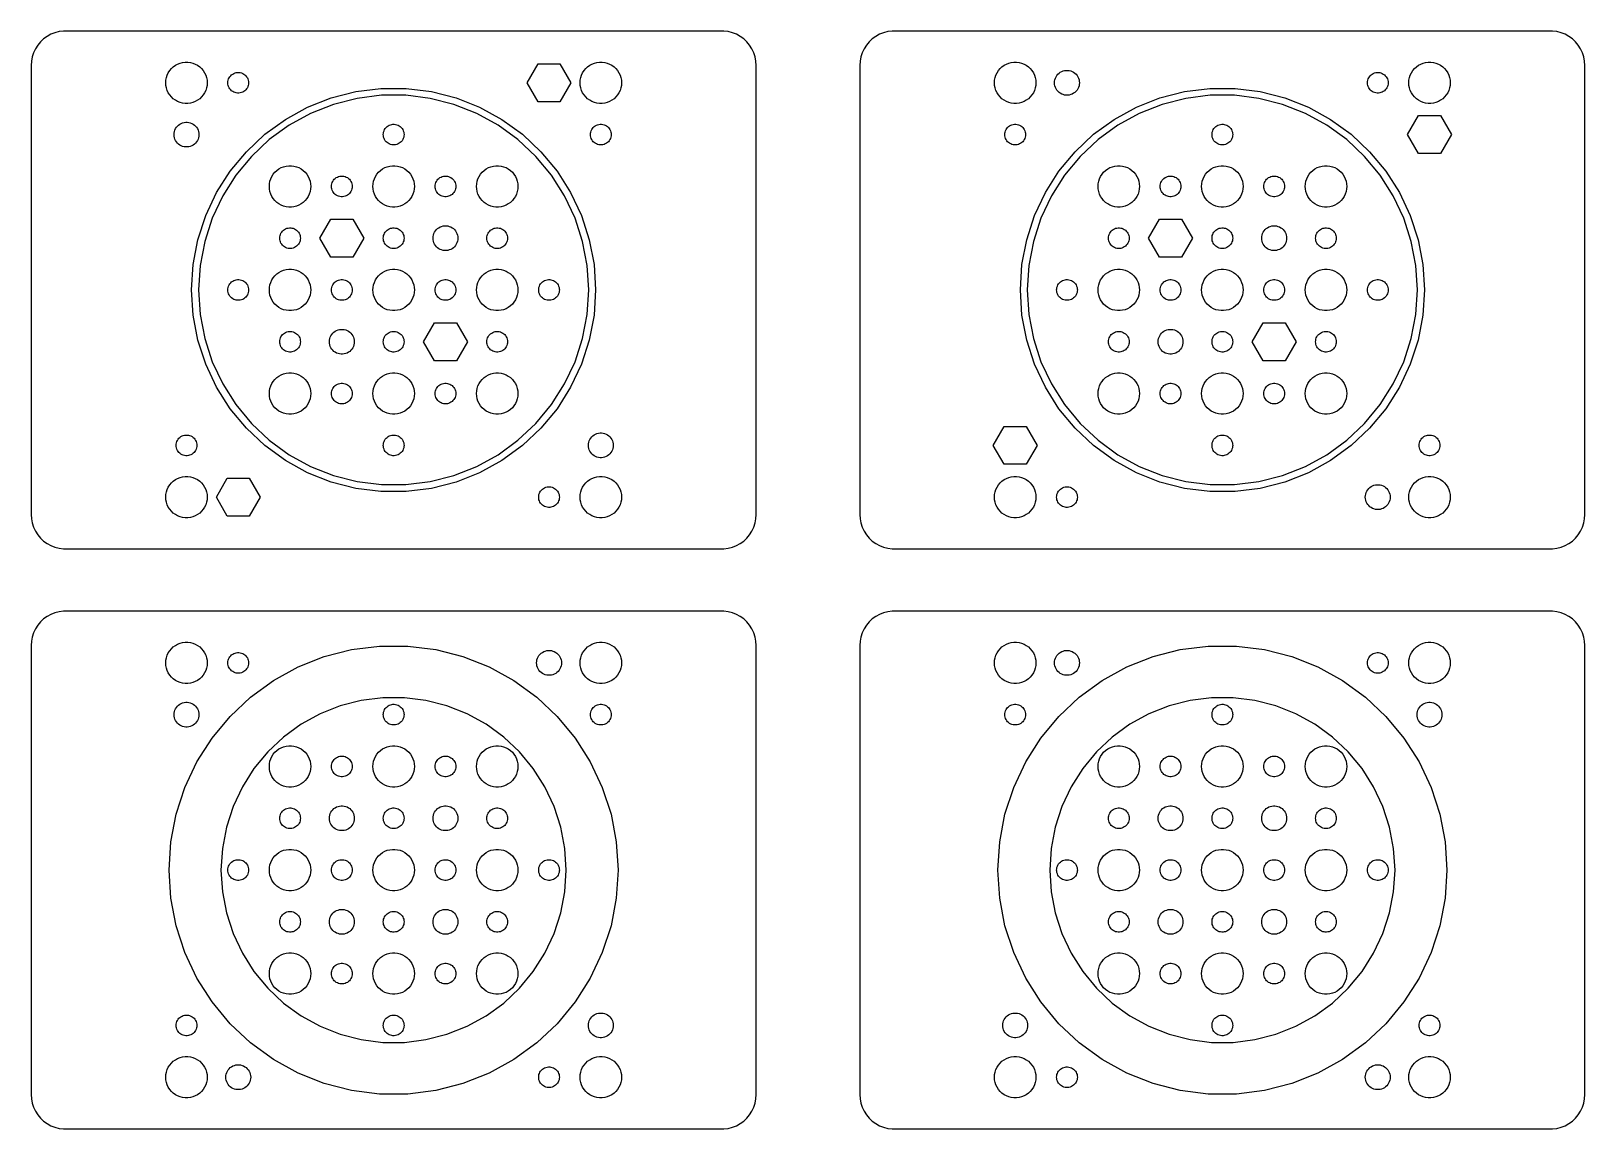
# Model space of a CAD drawing. Header units: metres. Extents: x -52 to 172, y 131 to 289.
import ezdxf

# ---------------------------------------------------------------- set-up
doc = ezdxf.new("R2010")
doc.units = ezdxf.units.M

msp = doc.modelspace()

# ---------------------------------------------------------------- linework, layer by layer
for p, q in [((-50.6871, 288.353), (-51.1448, 287.923)), ((-50.1791, 288.722), (-50.6871, 288.353)), ((-49.6289, 289.024), (-50.1791, 288.722)), ((-49.0451, 289.255), (-49.6289, 289.024)), ((-48.4369, 289.411), (-49.0451, 289.255)), ((-47.8139, 289.49), (-48.4369, 289.411)), ((47.8139, 289.49), (-47.8139, 289.49)), ((48.4369, 289.411), (47.8139, 289.49)), ((49.0451, 289.255), (48.4369, 289.411)), ((49.6289, 289.024), (49.0451, 289.255)), ((50.1791, 288.722), (49.6289, 289.024)), ((50.6871, 288.353), (50.1791, 288.722)), ((51.1448, 287.923), (50.6871, 288.353)), ((69.3129, 288.353), (68.8551, 287.923)), ((69.8209, 288.722), (69.3129, 288.353)), ((70.3711, 289.024), (69.8209, 288.722)), ((70.9549, 289.255), (70.3711, 289.024)), ((71.5631, 289.411), (70.9549, 289.255)), ((72.1861, 289.49), (71.5631, 289.411)), ((167.814, 289.49), (72.1861, 289.49)), ((168.437, 289.411), (167.814, 289.49)), ((169.045, 289.255), (168.437, 289.411)), ((169.629, 289.024), (169.045, 289.255)), ((170.179, 288.722), (169.629, 289.024)), ((170.687, 288.353), (170.179, 288.722)), ((171.145, 287.923), (170.687, 288.353)), ((-52.1489, 286.341), (-52.3429, 285.743)), ((-51.8815, 286.909), (-52.1489, 286.341)), ((-51.5451, 287.439), (-51.8815, 286.909)), ((-51.1448, 287.923), (-51.5451, 287.439)), ((51.5451, 287.439), (51.1448, 287.923)), ((51.8815, 286.909), (51.5451, 287.439)), ((52.1489, 286.341), (51.8815, 286.909)), ((52.3429, 285.743), (52.1489, 286.341)), ((67.8511, 286.341), (67.6571, 285.743)), ((68.1185, 286.909), (67.8511, 286.341)), ((68.4549, 287.439), (68.1185, 286.909)), ((68.8551, 287.923), (68.4549, 287.439)), ((171.545, 287.439), (171.145, 287.923)), ((171.882, 286.909), (171.545, 287.439)), ((172.149, 286.341), (171.882, 286.909)), ((172.343, 285.743), (172.149, 286.341)), ((-52.4606, 285.127), (-52.5, 284.5)), ((-52.5, 284.5), (-52.5, 219.5)), ((-52.3429, 285.743), (-52.4606, 285.127)), ((-32.6289, 283.445), (-32.427, 283.763)), ((-32.427, 283.763), (-32.1869, 284.054)), ((-32.1869, 284.054), (-31.9123, 284.312)), ((-31.9123, 284.312), (-31.6075, 284.533)), ((-31.6075, 284.533), (-31.2773, 284.714)), ((-31.2773, 284.714), (-30.927, 284.853)), ((-30.927, 284.853), (-30.5621, 284.947)), ((-30.5621, 284.947), (-30.1884, 284.994)), ((-30.1884, 284.994), (-29.8116, 284.994)), ((-29.8116, 284.994), (-29.4379, 284.947)), ((-29.4379, 284.947), (-29.0729, 284.853)), ((-29.0729, 284.853), (-28.7227, 284.714)), ((-28.7227, 284.714), (-28.3925, 284.533)), ((-28.3925, 284.533), (-28.0877, 284.312)), ((-28.0877, 284.312), (-27.8131, 284.054)), ((-27.8131, 284.054), (-27.5729, 283.763)), ((-27.5729, 283.763), (-27.3711, 283.445)), ((19.3265, 282), (20.9133, 284.748)), ((20.9133, 284.748), (24.0867, 284.748)), ((24.0867, 284.748), (25.6735, 282)), ((27.3711, 283.445), (27.5729, 283.763)), ((27.5729, 283.763), (27.8131, 284.054)), ((27.8131, 284.054), (28.0877, 284.312)), ((28.0877, 284.312), (28.3925, 284.533)), ((28.3925, 284.533), (28.7227, 284.714)), ((28.7227, 284.714), (29.0729, 284.853)), ((29.0729, 284.853), (29.4379, 284.947)), ((29.4379, 284.947), (29.8116, 284.994)), ((29.8116, 284.994), (30.1884, 284.994)), ((30.1884, 284.994), (30.5621, 284.947)), ((30.5621, 284.947), (30.927, 284.853)), ((30.927, 284.853), (31.2773, 284.714)), ((31.2773, 284.714), (31.6075, 284.533)), ((31.6075, 284.533), (31.9123, 284.312)), ((31.9123, 284.312), (32.1869, 284.054)), ((32.1869, 284.054), (32.427, 283.763)), ((32.427, 283.763), (32.6289, 283.445)), ((52.4606, 285.127), (52.3429, 285.743)), ((52.5, 284.5), (52.4606, 285.127)), ((52.5, 219.5), (52.5, 284.5)), ((67.5394, 285.127), (67.5, 284.5)), ((67.5, 284.5), (67.5, 219.5)), ((67.6571, 285.743), (67.5394, 285.127)), ((87.3711, 283.445), (87.573, 283.763)), ((87.573, 283.763), (87.8131, 284.054)), ((87.8131, 284.054), (88.0877, 284.312)), ((88.0877, 284.312), (88.3925, 284.533)), ((88.3925, 284.533), (88.7227, 284.714)), ((88.7227, 284.714), (89.073, 284.853)), ((89.073, 284.853), (89.4379, 284.947)), ((89.4379, 284.947), (89.8116, 284.994)), ((89.8116, 284.994), (90.1884, 284.994)), ((90.1884, 284.994), (90.5621, 284.947)), ((90.5621, 284.947), (90.927, 284.853)), ((90.927, 284.853), (91.2773, 284.714)), ((91.2773, 284.714), (91.6075, 284.533)), ((91.6075, 284.533), (91.9123, 284.312)), ((91.9123, 284.312), (92.1869, 284.054)), ((92.1869, 284.054), (92.427, 283.763)), ((92.427, 283.763), (92.6289, 283.445)), ((96.3526, 283.387), (96.5355, 283.52)), ((96.5355, 283.52), (96.7336, 283.629)), ((96.7336, 283.629), (96.9438, 283.712)), ((96.9438, 283.712), (97.1627, 283.768)), ((97.1627, 283.768), (97.387, 283.796)), ((97.387, 283.796), (97.613, 283.796)), ((97.613, 283.796), (97.8373, 283.768)), ((97.8373, 283.768), (98.0562, 283.712)), ((98.0562, 283.712), (98.2664, 283.629)), ((98.2664, 283.629), (98.4645, 283.52)), ((98.4645, 283.52), (98.6474, 283.387)), ((147.371, 283.445), (147.573, 283.763)), ((147.573, 283.763), (147.813, 284.054)), ((147.813, 284.054), (148.088, 284.312)), ((148.088, 284.312), (148.393, 284.533)), ((148.393, 284.533), (148.723, 284.714)), ((148.723, 284.714), (149.073, 284.853)), ((149.073, 284.853), (149.438, 284.947)), ((149.438, 284.947), (149.812, 284.994)), ((149.812, 284.994), (150.188, 284.994)), ((150.188, 284.994), (150.562, 284.947)), ((150.562, 284.947), (150.927, 284.853)), ((150.927, 284.853), (151.277, 284.714)), ((151.277, 284.714), (151.607, 284.533)), ((151.607, 284.533), (151.912, 284.312)), ((151.912, 284.312), (152.187, 284.054)), ((152.187, 284.054), (152.427, 283.763)), ((152.427, 283.763), (152.629, 283.445)), ((172.461, 285.127), (172.343, 285.743)), ((172.5, 284.5), (172.461, 285.127)), ((172.5, 219.5), (172.5, 284.5)), ((-33, 282), (-32.9763, 282.376)), ((-32.9763, 281.624), (-33, 282)), ((-32.9763, 282.376), (-32.9057, 282.746)), ((-32.9057, 281.254), (-32.9763, 281.624)), ((-32.9057, 282.746), (-32.7893, 283.104)), ((-32.7893, 280.896), (-32.9057, 281.254)), ((-32.7893, 283.104), (-32.6289, 283.445)), ((-27.3711, 283.445), (-27.2107, 283.104)), ((-27.2107, 283.104), (-27.0942, 282.746)), ((-27.0942, 281.254), (-27.2107, 280.896)), ((-27.0942, 282.746), (-27.0237, 282.376)), ((-27.0237, 281.624), (-27.0942, 281.254)), ((-27.0237, 282.376), (-27, 282)), ((-27, 282), (-27.0237, 281.624)), ((-24, 282), (-23.9882, 282.188)), ((-23.9882, 281.812), (-24, 282)), ((-23.9882, 282.188), (-23.9529, 282.373)), ((-23.9529, 281.627), (-23.9882, 281.812)), ((-23.9529, 282.373), (-23.8947, 282.552)), ((-23.8947, 281.448), (-23.9529, 281.627)), ((-23.8947, 282.552), (-23.8145, 282.723)), ((-23.8145, 281.277), (-23.8947, 281.448)), ((-23.8145, 282.723), (-23.7135, 282.882)), ((-23.7135, 281.118), (-23.8145, 281.277)), ((-23.7135, 282.882), (-23.5934, 283.027)), ((-23.5934, 283.027), (-23.4561, 283.156)), ((-23.4561, 283.156), (-23.3037, 283.266)), ((-23.3037, 283.266), (-23.1387, 283.357)), ((-23.1387, 283.357), (-22.9635, 283.427)), ((-22.9635, 283.427), (-22.7811, 283.473)), ((-22.7811, 283.473), (-22.5942, 283.497)), ((-22.5942, 283.497), (-22.4058, 283.497)), ((-22.4058, 283.497), (-22.2189, 283.473)), ((-22.2189, 283.473), (-22.0365, 283.427)), ((-22.0365, 283.427), (-21.8613, 283.357)), ((-21.8613, 283.357), (-21.6963, 283.266)), ((-21.6963, 283.266), (-21.5439, 283.156)), ((-21.5439, 283.156), (-21.4065, 283.027)), ((-21.4065, 283.027), (-21.2865, 282.882)), ((-21.2865, 282.882), (-21.1855, 282.723)), ((-21.1855, 281.277), (-21.2865, 281.118)), ((-21.1855, 282.723), (-21.1053, 282.552)), ((-21.1053, 281.448), (-21.1855, 281.277)), ((-21.1053, 282.552), (-21.0471, 282.373)), ((-21.0471, 281.627), (-21.1053, 281.448)), ((-21.0471, 282.373), (-21.0118, 282.188)), ((-21.0118, 281.812), (-21.0471, 281.627)), ((-21.0118, 282.188), (-21, 282)), ((-21, 282), (-21.0118, 281.812)), ((20.9133, 279.252), (19.3265, 282)), ((25.6735, 282), (24.0867, 279.252)), ((27, 282), (27.0237, 282.376)), ((27.0237, 281.624), (27, 282)), ((27.0237, 282.376), (27.0942, 282.746)), ((27.0942, 281.254), (27.0237, 281.624)), ((27.0942, 282.746), (27.2107, 283.104)), ((27.2107, 280.896), (27.0942, 281.254)), ((27.2107, 283.104), (27.3711, 283.445)), ((32.6289, 283.445), (32.7893, 283.104)), ((32.7893, 283.104), (32.9057, 282.746)), ((32.9057, 281.254), (32.7893, 280.896)), ((32.9057, 282.746), (32.9763, 282.376)), ((32.9763, 281.624), (32.9057, 281.254)), ((32.9763, 282.376), (33, 282)), ((33, 282), (32.9763, 281.624)), ((87, 282), (87.0237, 282.376)), ((87.0237, 281.624), (87, 282)), ((87.0237, 282.376), (87.0943, 282.746)), ((87.0943, 281.254), (87.0237, 281.624)), ((87.0943, 282.746), (87.2107, 283.104)), ((87.2107, 280.896), (87.0943, 281.254)), ((87.2107, 283.104), (87.3711, 283.445)), ((92.6289, 283.445), (92.7893, 283.104)), ((92.7893, 283.104), (92.9057, 282.746)), ((92.9057, 281.254), (92.7893, 280.896)), ((92.9057, 282.746), (92.9763, 282.376)), ((92.9763, 281.624), (92.9057, 281.254)), ((92.9763, 282.376), (93, 282)), ((93, 282), (92.9763, 281.624)), ((95.7, 282), (95.7142, 282.226)), ((95.7142, 281.774), (95.7, 282)), ((95.7142, 282.226), (95.7565, 282.448)), ((95.7565, 281.552), (95.7142, 281.774)), ((95.7565, 282.448), (95.8264, 282.663)), ((95.8264, 281.337), (95.7565, 281.552)), ((95.8264, 282.663), (95.9226, 282.867)), ((95.9226, 281.133), (95.8264, 281.337)), ((95.9226, 282.867), (96.0438, 283.058)), ((96.0438, 283.058), (96.1879, 283.232)), ((96.1879, 283.232), (96.3526, 283.387)), ((98.6474, 283.387), (98.8121, 283.232)), ((98.8121, 283.232), (98.9562, 283.058)), ((98.9562, 283.058), (99.0773, 282.867)), ((99.0773, 282.867), (99.1736, 282.663)), ((99.1736, 281.337), (99.0773, 281.133)), ((99.1736, 282.663), (99.2434, 282.448)), ((99.2434, 281.552), (99.1736, 281.337)), ((99.2434, 282.448), (99.2858, 282.226)), ((99.2858, 281.774), (99.2434, 281.552)), ((99.2858, 282.226), (99.3, 282)), ((99.3, 282), (99.2858, 281.774)), ((141, 282), (141.012, 282.188)), ((141.012, 281.812), (141, 282)), ((141.012, 282.188), (141.047, 282.373)), ((141.047, 281.627), (141.012, 281.812)), ((141.047, 282.373), (141.105, 282.552)), ((141.105, 281.448), (141.047, 281.627)), ((141.105, 282.552), (141.186, 282.723)), ((141.186, 281.277), (141.105, 281.448)), ((141.186, 282.723), (141.286, 282.882)), ((141.286, 281.118), (141.186, 281.277)), ((141.286, 282.882), (141.407, 283.027)), ((141.407, 283.027), (141.544, 283.156)), ((141.544, 283.156), (141.696, 283.266)), ((141.696, 283.266), (141.861, 283.357)), ((141.861, 283.357), (142.036, 283.427)), ((142.036, 283.427), (142.219, 283.473)), ((142.219, 283.473), (142.406, 283.497)), ((142.406, 283.497), (142.594, 283.497)), ((142.594, 283.497), (142.781, 283.473)), ((142.781, 283.473), (142.964, 283.427)), ((142.964, 283.427), (143.139, 283.357)), ((143.139, 283.357), (143.304, 283.266)), ((143.304, 283.266), (143.456, 283.156)), ((143.456, 283.156), (143.593, 283.027)), ((143.593, 283.027), (143.714, 282.882)), ((143.714, 282.882), (143.814, 282.723)), ((143.814, 281.277), (143.714, 281.118)), ((143.814, 282.723), (143.895, 282.552)), ((143.895, 281.448), (143.814, 281.277)), ((143.895, 282.552), (143.953, 282.373)), ((143.953, 281.627), (143.895, 281.448)), ((143.953, 282.373), (143.988, 282.188)), ((143.988, 281.812), (143.953, 281.627)), ((143.988, 282.188), (144, 282)), ((144, 282), (143.988, 281.812)), ((147, 282), (147.024, 282.376)), ((147.024, 281.624), (147, 282)), ((147.024, 282.376), (147.094, 282.746)), ((147.094, 281.254), (147.024, 281.624)), ((147.094, 282.746), (147.211, 283.104)), ((147.211, 280.896), (147.094, 281.254)), ((147.211, 283.104), (147.371, 283.445)), ((152.629, 283.445), (152.789, 283.104)), ((152.789, 283.104), (152.906, 282.746)), ((152.906, 281.254), (152.789, 280.896)), ((152.906, 282.746), (152.976, 282.376)), ((152.976, 281.624), (152.906, 281.254)), ((152.976, 282.376), (153, 282)), ((153, 282), (152.976, 281.624)), ((-32.6289, 280.555), (-32.7893, 280.896)), ((-32.427, 280.237), (-32.6289, 280.555)), ((-32.1869, 279.946), (-32.427, 280.237)), ((-31.9123, 279.688), (-32.1869, 279.946)), ((-31.6075, 279.467), (-31.9123, 279.688)), ((-31.2773, 279.286), (-31.6075, 279.467)), ((-30.927, 279.147), (-31.2773, 279.286)), ((-30.5621, 279.053), (-30.927, 279.147)), ((-30.1884, 279.006), (-30.5621, 279.053)), ((-29.8116, 279.006), (-30.1884, 279.006)), ((-29.4379, 279.053), (-29.8116, 279.006)), ((-29.0729, 279.147), (-29.4379, 279.053)), ((-28.7227, 279.286), (-29.0729, 279.147)), ((-28.3925, 279.467), (-28.7227, 279.286)), ((-28.0877, 279.688), (-28.3925, 279.467)), ((-27.8131, 279.946), (-28.0877, 279.688)), ((-27.5729, 280.237), (-27.8131, 279.946)), ((-27.3711, 280.555), (-27.5729, 280.237)), ((-27.2107, 280.896), (-27.3711, 280.555)), ((-23.5934, 280.973), (-23.7135, 281.118)), ((-23.4561, 280.844), (-23.5934, 280.973)), ((-23.3037, 280.734), (-23.4561, 280.844)), ((-23.1387, 280.643), (-23.3037, 280.734)), ((-22.9635, 280.573), (-23.1387, 280.643)), ((-22.7811, 280.527), (-22.9635, 280.573)), ((-22.5942, 280.503), (-22.7811, 280.527)), ((-22.4058, 280.503), (-22.5942, 280.503)), ((-22.2189, 280.527), (-22.4058, 280.503)), ((-22.0365, 280.573), (-22.2189, 280.527)), ((-21.8613, 280.643), (-22.0365, 280.573)), ((-21.6963, 280.734), (-21.8613, 280.643)), ((-21.5439, 280.844), (-21.6963, 280.734)), ((-21.4065, 280.973), (-21.5439, 280.844)), ((-21.2865, 281.118), (-21.4065, 280.973)), ((-12.454, 278.466), (-9.03874, 279.818)), ((-9.03874, 279.818), (-5.4809, 280.732)), ((-5.29352, 279.75), (-8.72972, 278.867)), ((-5.4809, 280.732), (-1.83661, 281.192)), ((-1.77382, 280.194), (-5.29352, 279.75)), ((-1.83661, 281.192), (1.83661, 281.192)), ((1.77382, 280.194), (-1.77382, 280.194)), ((5.29352, 279.75), (1.77382, 280.194)), ((1.83661, 281.192), (5.4809, 280.732)), ((8.72972, 278.867), (5.29352, 279.75)), ((5.4809, 280.732), (9.03874, 279.818)), ((9.03874, 279.818), (12.454, 278.466)), ((24.0867, 279.252), (20.9133, 279.252)), ((27.3711, 280.555), (27.2107, 280.896)), ((27.5729, 280.237), (27.3711, 280.555)), ((27.8131, 279.946), (27.5729, 280.237)), ((28.0877, 279.688), (27.8131, 279.946)), ((28.3925, 279.467), (28.0877, 279.688)), ((28.7227, 279.286), (28.3925, 279.467)), ((29.0729, 279.147), (28.7227, 279.286)), ((29.4379, 279.053), (29.0729, 279.147)), ((29.8116, 279.006), (29.4379, 279.053)), ((30.1884, 279.006), (29.8116, 279.006)), ((30.5621, 279.053), (30.1884, 279.006)), ((30.927, 279.147), (30.5621, 279.053)), ((31.2773, 279.286), (30.927, 279.147)), ((31.6075, 279.467), (31.2773, 279.286)), ((31.9123, 279.688), (31.6075, 279.467)), ((32.1869, 279.946), (31.9123, 279.688)), ((32.427, 280.237), (32.1869, 279.946)), ((32.6289, 280.555), (32.427, 280.237)), ((32.7893, 280.896), (32.6289, 280.555)), ((87.3711, 280.555), (87.2107, 280.896)), ((87.573, 280.237), (87.3711, 280.555)), ((87.8131, 279.946), (87.573, 280.237)), ((88.0877, 279.688), (87.8131, 279.946)), ((88.3925, 279.467), (88.0877, 279.688)), ((88.7227, 279.286), (88.3925, 279.467)), ((89.073, 279.147), (88.7227, 279.286)), ((89.4379, 279.053), (89.073, 279.147)), ((89.8116, 279.006), (89.4379, 279.053)), ((90.1884, 279.006), (89.8116, 279.006)), ((90.5621, 279.053), (90.1884, 279.006)), ((90.927, 279.147), (90.5621, 279.053)), ((91.2773, 279.286), (90.927, 279.147)), ((91.6075, 279.467), (91.2773, 279.286)), ((91.9123, 279.688), (91.6075, 279.467)), ((92.1869, 279.946), (91.9123, 279.688)), ((92.427, 280.237), (92.1869, 279.946)), ((92.6289, 280.555), (92.427, 280.237)), ((92.7893, 280.896), (92.6289, 280.555)), ((96.0438, 280.942), (95.9226, 281.133)), ((96.1879, 280.768), (96.0438, 280.942)), ((96.3526, 280.613), (96.1879, 280.768)), ((96.5355, 280.48), (96.3526, 280.613)), ((96.7336, 280.371), (96.5355, 280.48)), ((96.9438, 280.288), (96.7336, 280.371)), ((97.1627, 280.232), (96.9438, 280.288)), ((97.387, 280.204), (97.1627, 280.232)), ((97.613, 280.204), (97.387, 280.204)), ((97.8373, 280.232), (97.613, 280.204)), ((98.0562, 280.288), (97.8373, 280.232)), ((98.2664, 280.371), (98.0562, 280.288)), ((98.4645, 280.48), (98.2664, 280.371)), ((98.6474, 280.613), (98.4645, 280.48)), ((98.8121, 280.768), (98.6474, 280.613)), ((98.9562, 280.942), (98.8121, 280.768)), ((99.0773, 281.133), (98.9562, 280.942)), ((107.546, 278.466), (110.961, 279.818)), ((110.961, 279.818), (114.519, 280.732)), ((114.706, 279.75), (111.27, 278.867)), ((114.519, 280.732), (118.163, 281.192)), ((118.226, 280.194), (114.706, 279.75)), ((118.163, 281.192), (121.837, 281.192)), ((121.774, 280.194), (118.226, 280.194)), ((125.294, 279.75), (121.774, 280.194)), ((121.837, 281.192), (125.481, 280.732)), ((128.73, 278.867), (125.294, 279.75)), ((125.481, 280.732), (129.039, 279.818)), ((129.039, 279.818), (132.454, 278.466)), ((141.407, 280.973), (141.286, 281.118)), ((141.544, 280.844), (141.407, 280.973)), ((141.696, 280.734), (141.544, 280.844)), ((141.861, 280.643), (141.696, 280.734)), ((142.036, 280.573), (141.861, 280.643)), ((142.219, 280.527), (142.036, 280.573)), ((142.406, 280.503), (142.219, 280.527)), ((142.594, 280.503), (142.406, 280.503)), ((142.781, 280.527), (142.594, 280.503)), ((142.964, 280.573), (142.781, 280.527)), ((143.139, 280.643), (142.964, 280.573)), ((143.304, 280.734), (143.139, 280.643)), ((143.456, 280.844), (143.304, 280.734)), ((143.593, 280.973), (143.456, 280.844)), ((143.714, 281.118), (143.593, 280.973)), ((147.371, 280.555), (147.211, 280.896)), ((147.573, 280.237), (147.371, 280.555)), ((147.813, 279.946), (147.573, 280.237)), ((148.088, 279.688), (147.813, 279.946)), ((148.393, 279.467), (148.088, 279.688)), ((148.723, 279.286), (148.393, 279.467)), ((149.073, 279.147), (148.723, 279.286)), ((149.438, 279.053), (149.073, 279.147)), ((149.812, 279.006), (149.438, 279.053)), ((150.188, 279.006), (149.812, 279.006)), ((150.562, 279.053), (150.188, 279.006)), ((150.927, 279.147), (150.562, 279.053)), ((151.277, 279.286), (150.927, 279.147)), ((151.607, 279.467), (151.277, 279.286)), ((151.912, 279.688), (151.607, 279.467)), ((152.187, 279.946), (151.912, 279.688)), ((152.427, 280.237), (152.187, 279.946)), ((152.629, 280.555), (152.427, 280.237)), ((152.789, 280.896), (152.629, 280.555)), ((-15.6729, 276.697), (-12.454, 278.466)), ((-12.0283, 277.561), (-15.1371, 275.852)), ((-8.72972, 278.867), (-12.0283, 277.561)), ((12.0283, 277.561), (8.72972, 278.867)), ((15.1371, 275.852), (12.0283, 277.561)), ((12.454, 278.466), (15.6729, 276.697)), ((104.327, 276.697), (107.546, 278.466)), ((107.972, 277.561), (104.863, 275.852)), ((111.27, 278.867), (107.972, 277.561)), ((132.028, 277.561), (128.73, 278.867)), ((135.137, 275.852), (132.028, 277.561)), ((132.454, 278.466), (135.673, 276.697)), ((146.827, 274.5), (148.413, 277.248)), ((148.413, 277.248), (151.587, 277.248)), ((151.587, 277.248), (153.173, 274.5)), ((-31.8, 274.5), (-31.7858, 274.726)), ((-31.7858, 274.274), (-31.8, 274.5)), ((-31.7858, 274.726), (-31.7434, 274.948)), ((-31.7434, 274.948), (-31.6736, 275.163)), ((-31.6736, 275.163), (-31.5773, 275.367)), ((-31.5773, 275.367), (-31.4562, 275.558)), ((-31.4562, 275.558), (-31.3121, 275.732)), ((-31.3121, 275.732), (-31.1474, 275.887)), ((-31.1474, 275.887), (-30.9645, 276.02)), ((-30.9645, 276.02), (-30.7664, 276.129)), ((-30.7664, 276.129), (-30.5562, 276.212)), ((-30.5562, 276.212), (-30.3373, 276.268)), ((-30.3373, 276.268), (-30.113, 276.296)), ((-30.113, 276.296), (-29.887, 276.296)), ((-29.887, 276.296), (-29.6627, 276.268)), ((-29.6627, 276.268), (-29.4438, 276.212)), ((-29.4438, 276.212), (-29.2336, 276.129)), ((-29.2336, 276.129), (-29.0355, 276.02)), ((-29.0355, 276.02), (-28.8526, 275.887)), ((-28.8526, 275.887), (-28.6879, 275.732)), ((-28.6879, 275.732), (-28.5438, 275.558)), ((-28.5438, 275.558), (-28.4226, 275.367)), ((-28.4226, 275.367), (-28.3264, 275.163)), ((-28.3264, 275.163), (-28.2565, 274.948)), ((-28.2565, 274.948), (-28.2142, 274.726)), ((-28.2142, 274.726), (-28.2, 274.5)), ((-28.2, 274.5), (-28.2142, 274.274)), ((-21.3223, 272.023), (-18.6446, 274.538)), ((-18.6446, 274.538), (-15.6729, 276.697)), ((-15.1371, 275.852), (-18.0072, 273.767)), ((-1.5, 274.5), (-1.48816, 274.688)), ((-1.48816, 274.312), (-1.5, 274.5)), ((-1.48816, 274.688), (-1.45287, 274.873)), ((-1.45287, 274.873), (-1.39465, 275.052)), ((-1.39465, 275.052), (-1.31445, 275.223)), ((-1.31445, 275.223), (-1.21352, 275.382)), ((-1.21352, 275.382), (-1.09344, 275.527)), ((-1.09344, 275.527), (-0.95613, 275.656)), ((-0.95613, 275.656), (-0.80373, 275.766)), ((-0.80373, 275.766), (-0.63866, 275.857)), ((-0.63866, 275.857), (-0.46352, 275.927)), ((-0.46352, 275.927), (-0.28107, 275.973)), ((-0.28107, 275.973), (-0.09418, 275.997)), ((-0.09418, 275.997), (0.09418, 275.997)), ((0.09418, 275.997), (0.28107, 275.973)), ((0.28107, 275.973), (0.46352, 275.927)), ((0.46352, 275.927), (0.63866, 275.857)), ((0.63866, 275.857), (0.80373, 275.766)), ((0.80373, 275.766), (0.95613, 275.656)), ((0.95613, 275.656), (1.09344, 275.527)), ((1.09344, 275.527), (1.21352, 275.382)), ((1.21352, 275.382), (1.31445, 275.223)), ((1.31445, 275.223), (1.39465, 275.052)), ((1.39465, 275.052), (1.45287, 274.873)), ((1.45287, 274.873), (1.48816, 274.688)), ((1.48816, 274.688), (1.5, 274.5)), ((1.5, 274.5), (1.48816, 274.312)), ((18.0072, 273.767), (15.1371, 275.852)), ((15.6729, 276.697), (18.6446, 274.538)), ((18.6446, 274.538), (21.3223, 272.023)), ((28.5, 274.5), (28.5118, 274.688)), ((28.5118, 274.312), (28.5, 274.5)), ((28.5118, 274.688), (28.5471, 274.873)), ((28.5471, 274.873), (28.6053, 275.052)), ((28.6053, 275.052), (28.6855, 275.223)), ((28.6855, 275.223), (28.7865, 275.382)), ((28.7865, 275.382), (28.9065, 275.527)), ((28.9065, 275.527), (29.0439, 275.656)), ((29.0439, 275.656), (29.1963, 275.766)), ((29.1963, 275.766), (29.3613, 275.857)), ((29.3613, 275.857), (29.5365, 275.927)), ((29.5365, 275.927), (29.7189, 275.973)), ((29.7189, 275.973), (29.9058, 275.997)), ((29.9058, 275.997), (30.0942, 275.997)), ((30.0942, 275.997), (30.2811, 275.973)), ((30.2811, 275.973), (30.4635, 275.927)), ((30.4635, 275.927), (30.6387, 275.857)), ((30.6387, 275.857), (30.8037, 275.766)), ((30.8037, 275.766), (30.9561, 275.656)), ((30.9561, 275.656), (31.0934, 275.527)), ((31.0934, 275.527), (31.2135, 275.382)), ((31.2135, 275.382), (31.3145, 275.223)), ((31.3145, 275.223), (31.3947, 275.052)), ((31.3947, 275.052), (31.4529, 274.873)), ((31.4529, 274.873), (31.4882, 274.688)), ((31.4882, 274.688), (31.5, 274.5)), ((31.5, 274.5), (31.4882, 274.312)), ((88.5, 274.5), (88.5118, 274.688)), ((88.5118, 274.312), (88.5, 274.5)), ((88.5118, 274.688), (88.5471, 274.873)), ((88.5471, 274.873), (88.6053, 275.052)), ((88.6053, 275.052), (88.6855, 275.223)), ((88.6855, 275.223), (88.7865, 275.382)), ((88.7865, 275.382), (88.9065, 275.527)), ((88.9065, 275.527), (89.0439, 275.656)), ((89.0439, 275.656), (89.1963, 275.766)), ((89.1963, 275.766), (89.3613, 275.857)), ((89.3613, 275.857), (89.5365, 275.927)), ((89.5365, 275.927), (89.7189, 275.973)), ((89.7189, 275.973), (89.9058, 275.997)), ((89.9058, 275.997), (90.0942, 275.997)), ((90.0942, 275.997), (90.2811, 275.973)), ((90.2811, 275.973), (90.4635, 275.927)), ((90.4635, 275.927), (90.6387, 275.857)), ((90.6387, 275.857), (90.8037, 275.766)), ((90.8037, 275.766), (90.9561, 275.656)), ((90.9561, 275.656), (91.0934, 275.527)), ((91.0934, 275.527), (91.2135, 275.382)), ((91.2135, 275.382), (91.3145, 275.223)), ((91.3145, 275.223), (91.3947, 275.052)), ((91.3947, 275.052), (91.4529, 274.873)), ((91.4529, 274.873), (91.4882, 274.688)), ((91.4882, 274.688), (91.5, 274.5)), ((91.5, 274.5), (91.4882, 274.312)), ((98.6777, 272.023), (101.355, 274.538)), ((101.355, 274.538), (104.327, 276.697)), ((104.863, 275.852), (101.993, 273.767)), ((118.5, 274.5), (118.512, 274.688)), ((118.512, 274.312), (118.5, 274.5)), ((118.512, 274.688), (118.547, 274.873)), ((118.547, 274.873), (118.605, 275.052)), ((118.605, 275.052), (118.686, 275.223)), ((118.686, 275.223), (118.786, 275.382)), ((118.786, 275.382), (118.907, 275.527)), ((118.907, 275.527), (119.044, 275.656)), ((119.044, 275.656), (119.196, 275.766)), ((119.196, 275.766), (119.361, 275.857)), ((119.361, 275.857), (119.536, 275.927)), ((119.536, 275.927), (119.719, 275.973)), ((119.719, 275.973), (119.906, 275.997)), ((119.906, 275.997), (120.094, 275.997)), ((120.094, 275.997), (120.281, 275.973)), ((120.281, 275.973), (120.464, 275.927)), ((120.464, 275.927), (120.639, 275.857)), ((120.639, 275.857), (120.804, 275.766)), ((120.804, 275.766), (120.956, 275.656)), ((120.956, 275.656), (121.093, 275.527)), ((121.093, 275.527), (121.214, 275.382)), ((121.214, 275.382), (121.314, 275.223)), ((121.314, 275.223), (121.395, 275.052)), ((121.395, 275.052), (121.453, 274.873)), ((121.453, 274.873), (121.488, 274.688)), ((121.488, 274.688), (121.5, 274.5)), ((121.5, 274.5), (121.488, 274.312)), ((138.007, 273.767), (135.137, 275.852)), ((135.673, 276.697), (138.645, 274.538)), ((138.645, 274.538), (141.322, 272.023)), ((148.413, 271.752), (146.827, 274.5)), ((153.173, 274.5), (151.587, 271.752)), ((-31.7434, 274.052), (-31.7858, 274.274)), ((-31.6736, 273.837), (-31.7434, 274.052)), ((-31.5773, 273.633), (-31.6736, 273.837)), ((-31.4562, 273.442), (-31.5773, 273.633)), ((-31.3121, 273.268), (-31.4562, 273.442)), ((-31.1474, 273.113), (-31.3121, 273.268)), ((-30.9645, 272.98), (-31.1474, 273.113)), ((-30.7664, 272.871), (-30.9645, 272.98)), ((-30.5562, 272.788), (-30.7664, 272.871)), ((-30.3373, 272.732), (-30.5562, 272.788)), ((-30.113, 272.704), (-30.3373, 272.732)), ((-29.887, 272.704), (-30.113, 272.704)), ((-29.6627, 272.732), (-29.887, 272.704)), ((-29.4438, 272.788), (-29.6627, 272.732)), ((-29.2336, 272.871), (-29.4438, 272.788)), ((-29.0355, 272.98), (-29.2336, 272.871)), ((-28.8526, 273.113), (-29.0355, 272.98)), ((-28.6879, 273.268), (-28.8526, 273.113)), ((-28.5438, 273.442), (-28.6879, 273.268)), ((-28.4226, 273.633), (-28.5438, 273.442)), ((-28.3264, 273.837), (-28.4226, 273.633)), ((-28.2565, 274.052), (-28.3264, 273.837)), ((-28.2142, 274.274), (-28.2565, 274.052)), ((-18.0072, 273.767), (-20.5934, 271.338)), ((-1.45287, 274.127), (-1.48816, 274.312)), ((-1.39465, 273.948), (-1.45287, 274.127)), ((-1.31445, 273.777), (-1.39465, 273.948)), ((-1.21352, 273.618), (-1.31445, 273.777)), ((-1.09344, 273.473), (-1.21352, 273.618)), ((-0.95613, 273.344), (-1.09344, 273.473)), ((-0.80373, 273.234), (-0.95613, 273.344)), ((-0.63866, 273.143), (-0.80373, 273.234)), ((-0.46352, 273.073), (-0.63866, 273.143)), ((-0.28107, 273.027), (-0.46352, 273.073)), ((-0.09418, 273.003), (-0.28107, 273.027)), ((0.09418, 273.003), (-0.09418, 273.003)), ((0.28107, 273.027), (0.09418, 273.003)), ((0.46352, 273.073), (0.28107, 273.027)), ((0.63866, 273.143), (0.46352, 273.073)), ((0.80373, 273.234), (0.63866, 273.143)), ((0.95613, 273.344), (0.80373, 273.234)), ((1.09344, 273.473), (0.95613, 273.344)), ((1.21352, 273.618), (1.09344, 273.473)), ((1.31445, 273.777), (1.21352, 273.618)), ((1.39465, 273.948), (1.31445, 273.777)), ((1.45287, 274.127), (1.39465, 273.948)), ((1.48816, 274.312), (1.45287, 274.127)), ((20.5934, 271.338), (18.0072, 273.767)), ((28.5471, 274.127), (28.5118, 274.312)), ((28.6053, 273.948), (28.5471, 274.127)), ((28.6855, 273.777), (28.6053, 273.948)), ((28.7865, 273.618), (28.6855, 273.777)), ((28.9065, 273.473), (28.7865, 273.618)), ((29.0439, 273.344), (28.9065, 273.473)), ((29.1963, 273.234), (29.0439, 273.344)), ((29.3613, 273.143), (29.1963, 273.234)), ((29.5365, 273.073), (29.3613, 273.143)), ((29.7189, 273.027), (29.5365, 273.073)), ((29.9058, 273.003), (29.7189, 273.027)), ((30.0942, 273.003), (29.9058, 273.003)), ((30.2811, 273.027), (30.0942, 273.003)), ((30.4635, 273.073), (30.2811, 273.027)), ((30.6387, 273.143), (30.4635, 273.073)), ((30.8037, 273.234), (30.6387, 273.143)), ((30.9561, 273.344), (30.8037, 273.234)), ((31.0934, 273.473), (30.9561, 273.344)), ((31.2135, 273.618), (31.0934, 273.473)), ((31.3145, 273.777), (31.2135, 273.618)), ((31.3947, 273.948), (31.3145, 273.777)), ((31.4529, 274.127), (31.3947, 273.948)), ((31.4882, 274.312), (31.4529, 274.127)), ((88.5471, 274.127), (88.5118, 274.312)), ((88.6053, 273.948), (88.5471, 274.127)), ((88.6855, 273.777), (88.6053, 273.948)), ((88.7865, 273.618), (88.6855, 273.777)), ((88.9065, 273.473), (88.7865, 273.618)), ((89.0439, 273.344), (88.9065, 273.473)), ((89.1963, 273.234), (89.0439, 273.344)), ((89.3613, 273.143), (89.1963, 273.234)), ((89.5365, 273.073), (89.3613, 273.143)), ((89.7189, 273.027), (89.5365, 273.073)), ((89.9058, 273.003), (89.7189, 273.027)), ((90.0942, 273.003), (89.9058, 273.003)), ((90.2811, 273.027), (90.0942, 273.003)), ((90.4635, 273.073), (90.2811, 273.027)), ((90.6387, 273.143), (90.4635, 273.073)), ((90.8037, 273.234), (90.6387, 273.143)), ((90.9561, 273.344), (90.8037, 273.234)), ((91.0934, 273.473), (90.9561, 273.344)), ((91.2135, 273.618), (91.0934, 273.473)), ((91.3145, 273.777), (91.2135, 273.618)), ((91.3947, 273.948), (91.3145, 273.777)), ((91.4529, 274.127), (91.3947, 273.948)), ((91.4882, 274.312), (91.4529, 274.127)), ((101.993, 273.767), (99.4066, 271.338)), ((118.547, 274.127), (118.512, 274.312)), ((118.605, 273.948), (118.547, 274.127)), ((118.686, 273.777), (118.605, 273.948)), ((118.786, 273.618), (118.686, 273.777)), ((118.907, 273.473), (118.786, 273.618)), ((119.044, 273.344), (118.907, 273.473)), ((119.196, 273.234), (119.044, 273.344)), ((119.361, 273.143), (119.196, 273.234)), ((119.536, 273.073), (119.361, 273.143)), ((119.719, 273.027), (119.536, 273.073)), ((119.906, 273.003), (119.719, 273.027)), ((120.094, 273.003), (119.906, 273.003)), ((120.281, 273.027), (120.094, 273.003)), ((120.464, 273.073), (120.281, 273.027)), ((120.639, 273.143), (120.464, 273.073)), ((120.804, 273.234), (120.639, 273.143)), ((120.956, 273.344), (120.804, 273.234)), ((121.093, 273.473), (120.956, 273.344)), ((121.214, 273.618), (121.093, 273.473)), ((121.314, 273.777), (121.214, 273.618)), ((121.395, 273.948), (121.314, 273.777)), ((121.453, 274.127), (121.395, 273.948)), ((121.488, 274.312), (121.453, 274.127)), ((140.593, 271.338), (138.007, 273.767)), ((-23.6637, 269.193), (-21.3223, 272.023)), ((-20.5934, 271.338), (-22.8547, 268.605)), ((22.8547, 268.605), (20.5934, 271.338)), ((21.3223, 272.023), (23.6637, 269.193)), ((96.3362, 269.193), (98.6777, 272.023)), ((99.4066, 271.338), (97.1453, 268.605)), ((142.855, 268.605), (140.593, 271.338)), ((141.322, 272.023), (143.664, 269.193)), ((151.587, 271.752), (148.413, 271.752)), ((-25.632, 266.091), (-23.6637, 269.193)), ((-22.8547, 268.605), (-24.7557, 265.61)), ((-17.9057, 267.746), (-17.7893, 268.104)), ((-17.7893, 268.104), (-17.6289, 268.445)), ((-17.6289, 268.445), (-17.427, 268.763)), ((-17.427, 268.763), (-17.1869, 269.054)), ((-17.1869, 269.054), (-16.9123, 269.312)), ((-16.9123, 269.312), (-16.6075, 269.533)), ((-16.6075, 269.533), (-16.2773, 269.714)), ((-16.2773, 269.714), (-15.927, 269.853)), ((-15.927, 269.853), (-15.5621, 269.947)), ((-15.5621, 269.947), (-15.1884, 269.994)), ((-15.1884, 269.994), (-14.8116, 269.994)), ((-14.8116, 269.994), (-14.4379, 269.947)), ((-14.4379, 269.947), (-14.0729, 269.853)), ((-14.0729, 269.853), (-13.7227, 269.714)), ((-13.7227, 269.714), (-13.3925, 269.533)), ((-13.3925, 269.533), (-13.0877, 269.312)), ((-13.0877, 269.312), (-12.8131, 269.054)), ((-12.8131, 269.054), (-12.5729, 268.763)), ((-12.5729, 268.763), (-12.3711, 268.445)), ((-12.3711, 268.445), (-12.2107, 268.104)), ((-12.2107, 268.104), (-12.0942, 267.746)), ((-8.81445, 267.723), (-8.71352, 267.882)), ((-8.71352, 267.882), (-8.59344, 268.027)), ((-8.59344, 268.027), (-8.45613, 268.156)), ((-8.45613, 268.156), (-8.30373, 268.266)), ((-8.30373, 268.266), (-8.13866, 268.357)), ((-8.13866, 268.357), (-7.96352, 268.427)), ((-7.96352, 268.427), (-7.78107, 268.473)), ((-7.78107, 268.473), (-7.59418, 268.497)), ((-7.59418, 268.497), (-7.40581, 268.497)), ((-7.40581, 268.497), (-7.21892, 268.473)), ((-7.21892, 268.473), (-7.03647, 268.427)), ((-7.03647, 268.427), (-6.86133, 268.357)), ((-6.86133, 268.357), (-6.69626, 268.266)), ((-6.69626, 268.266), (-6.54385, 268.156)), ((-6.54385, 268.156), (-6.40654, 268.027)), ((-6.40654, 268.027), (-6.28647, 267.882)), ((-6.28647, 267.882), (-6.18553, 267.723)), ((-2.90575, 267.746), (-2.78932, 268.104)), ((-2.78932, 268.104), (-2.62891, 268.445)), ((-2.62891, 268.445), (-2.42705, 268.763)), ((-2.42705, 268.763), (-2.1869, 269.054)), ((-2.1869, 269.054), (-1.91226, 269.312)), ((-1.91226, 269.312), (-1.60747, 269.533)), ((-1.60747, 269.533), (-1.27733, 269.714)), ((-1.27733, 269.714), (-0.92705, 269.853)), ((-0.92705, 269.853), (-0.56213, 269.947)), ((-0.56213, 269.947), (-0.18837, 269.994)), ((-0.18837, 269.994), (0.18837, 269.994)), ((0.18837, 269.994), (0.56213, 269.947)), ((0.56213, 269.947), (0.92705, 269.853)), ((0.92705, 269.853), (1.27733, 269.714)), ((1.27733, 269.714), (1.60747, 269.533)), ((1.60747, 269.533), (1.91226, 269.312)), ((1.91226, 269.312), (2.1869, 269.054)), ((2.1869, 269.054), (2.42705, 268.763)), ((2.42705, 268.763), (2.62891, 268.445)), ((2.62891, 268.445), (2.78932, 268.104)), ((2.78932, 268.104), (2.90575, 267.746)), ((6.18553, 267.723), (6.28647, 267.882)), ((6.28647, 267.882), (6.40654, 268.027)), ((6.40654, 268.027), (6.54385, 268.156)), ((6.54385, 268.156), (6.69626, 268.266)), ((6.69626, 268.266), (6.86133, 268.357)), ((6.86133, 268.357), (7.03647, 268.427)), ((7.03647, 268.427), (7.21892, 268.473)), ((7.21892, 268.473), (7.40581, 268.497)), ((7.40581, 268.497), (7.59418, 268.497)), ((7.59418, 268.497), (7.78107, 268.473)), ((7.78107, 268.473), (7.96352, 268.427)), ((7.96352, 268.427), (8.13866, 268.357)), ((8.13866, 268.357), (8.30373, 268.266)), ((8.30373, 268.266), (8.45613, 268.156)), ((8.45613, 268.156), (8.59344, 268.027)), ((8.59344, 268.027), (8.71352, 267.882)), ((8.71352, 267.882), (8.81445, 267.723)), ((12.0942, 267.746), (12.2107, 268.104)), ((12.2107, 268.104), (12.3711, 268.445)), ((12.3711, 268.445), (12.5729, 268.763)), ((12.5729, 268.763), (12.8131, 269.054)), ((12.8131, 269.054), (13.0877, 269.312)), ((13.0877, 269.312), (13.3925, 269.533)), ((13.3925, 269.533), (13.7227, 269.714)), ((13.7227, 269.714), (14.0729, 269.853)), ((14.0729, 269.853), (14.4379, 269.947)), ((14.4379, 269.947), (14.8116, 269.994)), ((14.8116, 269.994), (15.1884, 269.994)), ((15.1884, 269.994), (15.5621, 269.947)), ((15.5621, 269.947), (15.927, 269.853)), ((15.927, 269.853), (16.2773, 269.714)), ((16.2773, 269.714), (16.6075, 269.533)), ((16.6075, 269.533), (16.9123, 269.312)), ((16.9123, 269.312), (17.1869, 269.054)), ((17.1869, 269.054), (17.427, 268.763)), ((17.427, 268.763), (17.6289, 268.445)), ((17.6289, 268.445), (17.7893, 268.104)), ((17.7893, 268.104), (17.9057, 267.746)), ((24.7557, 265.61), (22.8547, 268.605)), ((23.6637, 269.193), (25.632, 266.091)), ((94.368, 266.091), (96.3362, 269.193)), ((97.1453, 268.605), (95.2443, 265.61)), ((102.094, 267.746), (102.211, 268.104)), ((102.211, 268.104), (102.371, 268.445)), ((102.371, 268.445), (102.573, 268.763)), ((102.573, 268.763), (102.813, 269.054)), ((102.813, 269.054), (103.088, 269.312)), ((103.088, 269.312), (103.393, 269.533)), ((103.393, 269.533), (103.723, 269.714)), ((103.723, 269.714), (104.073, 269.853)), ((104.073, 269.853), (104.438, 269.947)), ((104.438, 269.947), (104.812, 269.994)), ((104.812, 269.994), (105.188, 269.994)), ((105.188, 269.994), (105.562, 269.947)), ((105.562, 269.947), (105.927, 269.853)), ((105.927, 269.853), (106.277, 269.714)), ((106.277, 269.714), (106.607, 269.533)), ((106.607, 269.533), (106.912, 269.312)), ((106.912, 269.312), (107.187, 269.054)), ((107.187, 269.054), (107.427, 268.763)), ((107.427, 268.763), (107.629, 268.445)), ((107.629, 268.445), (107.789, 268.104)), ((107.789, 268.104), (107.906, 267.746)), ((111.186, 267.723), (111.286, 267.882)), ((111.286, 267.882), (111.407, 268.027)), ((111.407, 268.027), (111.544, 268.156)), ((111.544, 268.156), (111.696, 268.266)), ((111.696, 268.266), (111.861, 268.357)), ((111.861, 268.357), (112.036, 268.427)), ((112.036, 268.427), (112.219, 268.473)), ((112.219, 268.473), (112.406, 268.497)), ((112.406, 268.497), (112.594, 268.497)), ((112.594, 268.497), (112.781, 268.473)), ((112.781, 268.473), (112.964, 268.427)), ((112.964, 268.427), (113.139, 268.357)), ((113.139, 268.357), (113.304, 268.266)), ((113.304, 268.266), (113.456, 268.156)), ((113.456, 268.156), (113.593, 268.027)), ((113.593, 268.027), (113.714, 267.882)), ((113.714, 267.882), (113.814, 267.723)), ((117.094, 267.746), (117.211, 268.104)), ((117.211, 268.104), (117.371, 268.445)), ((117.371, 268.445), (117.573, 268.763)), ((117.573, 268.763), (117.813, 269.054)), ((117.813, 269.054), (118.088, 269.312)), ((118.088, 269.312), (118.393, 269.533)), ((118.393, 269.533), (118.723, 269.714)), ((118.723, 269.714), (119.073, 269.853)), ((119.073, 269.853), (119.438, 269.947)), ((119.438, 269.947), (119.812, 269.994)), ((119.812, 269.994), (120.188, 269.994)), ((120.188, 269.994), (120.562, 269.947)), ((120.562, 269.947), (120.927, 269.853)), ((120.927, 269.853), (121.277, 269.714)), ((121.277, 269.714), (121.607, 269.533)), ((121.607, 269.533), (121.912, 269.312)), ((121.912, 269.312), (122.187, 269.054)), ((122.187, 269.054), (122.427, 268.763)), ((122.427, 268.763), (122.629, 268.445)), ((122.629, 268.445), (122.789, 268.104)), ((122.789, 268.104), (122.906, 267.746)), ((126.186, 267.723), (126.286, 267.882)), ((126.286, 267.882), (126.407, 268.027)), ((126.407, 268.027), (126.544, 268.156)), ((126.544, 268.156), (126.696, 268.266)), ((126.696, 268.266), (126.861, 268.357)), ((126.861, 268.357), (127.036, 268.427)), ((127.036, 268.427), (127.219, 268.473)), ((127.219, 268.473), (127.406, 268.497)), ((127.406, 268.497), (127.594, 268.497)), ((127.594, 268.497), (127.781, 268.473)), ((127.781, 268.473), (127.964, 268.427)), ((127.964, 268.427), (128.139, 268.357)), ((128.139, 268.357), (128.304, 268.266)), ((128.304, 268.266), (128.456, 268.156)), ((128.456, 268.156), (128.593, 268.027)), ((128.593, 268.027), (128.714, 267.882)), ((128.714, 267.882), (128.814, 267.723)), ((132.094, 267.746), (132.211, 268.104)), ((132.211, 268.104), (132.371, 268.445)), ((132.371, 268.445), (132.573, 268.763)), ((132.573, 268.763), (132.813, 269.054)), ((132.813, 269.054), (133.088, 269.312)), ((133.088, 269.312), (133.393, 269.533)), ((133.393, 269.533), (133.723, 269.714)), ((133.723, 269.714), (134.073, 269.853)), ((134.073, 269.853), (134.438, 269.947)), ((134.438, 269.947), (134.812, 269.994)), ((134.812, 269.994), (135.188, 269.994)), ((135.188, 269.994), (135.562, 269.947)), ((135.562, 269.947), (135.927, 269.853)), ((135.927, 269.853), (136.277, 269.714)), ((136.277, 269.714), (136.607, 269.533)), ((136.607, 269.533), (136.912, 269.312)), ((136.912, 269.312), (137.187, 269.054)), ((137.187, 269.054), (137.427, 268.763)), ((137.427, 268.763), (137.629, 268.445)), ((137.629, 268.445), (137.789, 268.104)), ((137.789, 268.104), (137.906, 267.746)), ((144.756, 265.61), (142.855, 268.605)), ((143.664, 269.193), (145.632, 266.091)), ((-27.196, 262.768), (-25.632, 266.091)), ((-24.7557, 265.61), (-26.2662, 262.4)), ((-18, 267), (-17.9763, 267.376)), ((-17.9763, 266.624), (-18, 267)), ((-17.9763, 267.376), (-17.9057, 267.746)), ((-17.9057, 266.254), (-17.9763, 266.624)), ((-17.7893, 265.896), (-17.9057, 266.254)), ((-17.6289, 265.555), (-17.7893, 265.896)), ((-17.427, 265.237), (-17.6289, 265.555)), ((-12.3711, 265.555), (-12.5729, 265.237)), ((-12.2107, 265.896), (-12.3711, 265.555)), ((-12.0942, 266.254), (-12.2107, 265.896)), ((-12.0942, 267.746), (-12.0237, 267.376)), ((-12.0237, 266.624), (-12.0942, 266.254)), ((-12.0237, 267.376), (-12, 267)), ((-12, 267), (-12.0237, 266.624)), ((-9, 267), (-8.98816, 267.188)), ((-8.98816, 266.812), (-9, 267)), ((-8.98816, 267.188), (-8.95287, 267.373)), ((-8.95287, 266.627), (-8.98816, 266.812)), ((-8.95287, 267.373), (-8.89465, 267.552)), ((-8.89465, 266.448), (-8.95287, 266.627)), ((-8.89465, 267.552), (-8.81445, 267.723)), ((-8.81445, 266.277), (-8.89465, 266.448)), ((-8.71352, 266.118), (-8.81445, 266.277)), ((-8.59344, 265.973), (-8.71352, 266.118)), ((-8.45613, 265.844), (-8.59344, 265.973)), ((-8.30373, 265.734), (-8.45613, 265.844)), ((-8.13866, 265.643), (-8.30373, 265.734)), ((-7.96352, 265.573), (-8.13866, 265.643)), ((-7.78107, 265.527), (-7.96352, 265.573)), ((-7.59418, 265.503), (-7.78107, 265.527)), ((-7.40581, 265.503), (-7.59418, 265.503)), ((-7.21892, 265.527), (-7.40581, 265.503)), ((-7.03647, 265.573), (-7.21892, 265.527)), ((-6.86133, 265.643), (-7.03647, 265.573)), ((-6.69626, 265.734), (-6.86133, 265.643)), ((-6.54385, 265.844), (-6.69626, 265.734)), ((-6.40654, 265.973), (-6.54385, 265.844)), ((-6.28647, 266.118), (-6.40654, 265.973)), ((-6.18553, 266.277), (-6.28647, 266.118)), ((-6.18553, 267.723), (-6.10533, 267.552)), ((-6.10533, 266.448), (-6.18553, 266.277)), ((-6.10533, 267.552), (-6.04712, 267.373)), ((-6.04712, 266.627), (-6.10533, 266.448)), ((-6.04712, 267.373), (-6.01183, 267.188)), ((-6.01183, 266.812), (-6.04712, 266.627)), ((-6.01183, 267.188), (-6, 267)), ((-6, 267), (-6.01183, 266.812)), ((-3, 267), (-2.97633, 267.376)), ((-2.97633, 266.624), (-3, 267)), ((-2.97633, 267.376), (-2.90575, 267.746)), ((-2.90575, 266.254), (-2.97633, 266.624)), ((-2.78932, 265.896), (-2.90575, 266.254)), ((-2.62891, 265.555), (-2.78932, 265.896)), ((-2.42705, 265.237), (-2.62891, 265.555)), ((2.62891, 265.555), (2.42705, 265.237)), ((2.78932, 265.896), (2.62891, 265.555)), ((2.90575, 266.254), (2.78932, 265.896)), ((2.90575, 267.746), (2.97633, 267.376)), ((2.97633, 266.624), (2.90575, 266.254)), ((2.97633, 267.376), (3, 267)), ((3, 267), (2.97633, 266.624)), ((6, 267), (6.01183, 267.188)), ((6.01183, 266.812), (6, 267)), ((6.01183, 267.188), (6.04712, 267.373)), ((6.04712, 266.627), (6.01183, 266.812)), ((6.04712, 267.373), (6.10533, 267.552)), ((6.10533, 266.448), (6.04712, 266.627)), ((6.10533, 267.552), (6.18553, 267.723)), ((6.18553, 266.277), (6.10533, 266.448)), ((6.28647, 266.118), (6.18553, 266.277)), ((6.40654, 265.973), (6.28647, 266.118)), ((6.54385, 265.844), (6.40654, 265.973)), ((6.69626, 265.734), (6.54385, 265.844)), ((6.86133, 265.643), (6.69626, 265.734)), ((7.03647, 265.573), (6.86133, 265.643)), ((7.21892, 265.527), (7.03647, 265.573)), ((7.40581, 265.503), (7.21892, 265.527)), ((7.59418, 265.503), (7.40581, 265.503)), ((7.78107, 265.527), (7.59418, 265.503)), ((7.96352, 265.573), (7.78107, 265.527)), ((8.13866, 265.643), (7.96352, 265.573)), ((8.30373, 265.734), (8.13866, 265.643)), ((8.45613, 265.844), (8.30373, 265.734)), ((8.59344, 265.973), (8.45613, 265.844)), ((8.71352, 266.118), (8.59344, 265.973)), ((8.81445, 266.277), (8.71352, 266.118)), ((8.81445, 267.723), (8.89465, 267.552)), ((8.89465, 266.448), (8.81445, 266.277)), ((8.89465, 267.552), (8.95287, 267.373)), ((8.95287, 266.627), (8.89465, 266.448)), ((8.95287, 267.373), (8.98816, 267.188)), ((8.98816, 266.812), (8.95287, 266.627)), ((8.98816, 267.188), (9, 267)), ((9, 267), (8.98816, 266.812)), ((12, 267), (12.0237, 267.376)), ((12.0237, 266.624), (12, 267)), ((12.0237, 267.376), (12.0942, 267.746)), ((12.0942, 266.254), (12.0237, 266.624)), ((12.2107, 265.896), (12.0942, 266.254)), ((12.3711, 265.555), (12.2107, 265.896)), ((12.5729, 265.237), (12.3711, 265.555)), ((17.6289, 265.555), (17.427, 265.237)), ((17.7893, 265.896), (17.6289, 265.555)), ((17.9057, 266.254), (17.7893, 265.896)), ((17.9057, 267.746), (17.9763, 267.376)), ((17.9763, 266.624), (17.9057, 266.254)), ((17.9763, 267.376), (18, 267)), ((18, 267), (17.9763, 266.624)), ((26.2662, 262.4), (24.7557, 265.61)), ((25.632, 266.091), (27.196, 262.768)), ((92.804, 262.768), (94.368, 266.091)), ((95.2443, 265.61), (93.7338, 262.4)), ((102, 267), (102.024, 267.376)), ((102.024, 266.624), (102, 267)), ((102.024, 267.376), (102.094, 267.746)), ((102.094, 266.254), (102.024, 266.624)), ((102.211, 265.896), (102.094, 266.254)), ((102.371, 265.555), (102.211, 265.896)), ((102.573, 265.237), (102.371, 265.555)), ((107.629, 265.555), (107.427, 265.237)), ((107.789, 265.896), (107.629, 265.555)), ((107.906, 266.254), (107.789, 265.896)), ((107.906, 267.746), (107.976, 267.376)), ((107.976, 266.624), (107.906, 266.254)), ((107.976, 267.376), (108, 267)), ((108, 267), (107.976, 266.624)), ((111, 267), (111.012, 267.188)), ((111.012, 266.812), (111, 267)), ((111.012, 267.188), (111.047, 267.373)), ((111.047, 266.627), (111.012, 266.812)), ((111.047, 267.373), (111.105, 267.552)), ((111.105, 266.448), (111.047, 266.627)), ((111.105, 267.552), (111.186, 267.723)), ((111.186, 266.277), (111.105, 266.448)), ((111.286, 266.118), (111.186, 266.277)), ((111.407, 265.973), (111.286, 266.118)), ((111.544, 265.844), (111.407, 265.973)), ((111.696, 265.734), (111.544, 265.844)), ((111.861, 265.643), (111.696, 265.734)), ((112.036, 265.573), (111.861, 265.643)), ((112.219, 265.527), (112.036, 265.573)), ((112.406, 265.503), (112.219, 265.527)), ((112.594, 265.503), (112.406, 265.503)), ((112.781, 265.527), (112.594, 265.503)), ((112.964, 265.573), (112.781, 265.527)), ((113.139, 265.643), (112.964, 265.573)), ((113.304, 265.734), (113.139, 265.643)), ((113.456, 265.844), (113.304, 265.734)), ((113.593, 265.973), (113.456, 265.844)), ((113.714, 266.118), (113.593, 265.973)), ((113.814, 266.277), (113.714, 266.118)), ((113.814, 267.723), (113.895, 267.552)), ((113.895, 266.448), (113.814, 266.277)), ((113.895, 267.552), (113.953, 267.373)), ((113.953, 266.627), (113.895, 266.448)), ((113.953, 267.373), (113.988, 267.188)), ((113.988, 266.812), (113.953, 266.627)), ((113.988, 267.188), (114, 267)), ((114, 267), (113.988, 266.812)), ((117, 267), (117.024, 267.376)), ((117.024, 266.624), (117, 267)), ((117.024, 267.376), (117.094, 267.746)), ((117.094, 266.254), (117.024, 266.624)), ((117.211, 265.896), (117.094, 266.254)), ((117.371, 265.555), (117.211, 265.896)), ((117.573, 265.237), (117.371, 265.555)), ((122.629, 265.555), (122.427, 265.237)), ((122.789, 265.896), (122.629, 265.555)), ((122.906, 266.254), (122.789, 265.896)), ((122.906, 267.746), (122.976, 267.376)), ((122.976, 266.624), (122.906, 266.254)), ((122.976, 267.376), (123, 267)), ((123, 267), (122.976, 266.624)), ((126, 267), (126.012, 267.188)), ((126.012, 266.812), (126, 267)), ((126.012, 267.188), (126.047, 267.373)), ((126.047, 266.627), (126.012, 266.812)), ((126.047, 267.373), (126.105, 267.552)), ((126.105, 266.448), (126.047, 266.627)), ((126.105, 267.552), (126.186, 267.723)), ((126.186, 266.277), (126.105, 266.448)), ((126.286, 266.118), (126.186, 266.277)), ((126.407, 265.973), (126.286, 266.118)), ((126.544, 265.844), (126.407, 265.973)), ((126.696, 265.734), (126.544, 265.844)), ((126.861, 265.643), (126.696, 265.734)), ((127.036, 265.573), (126.861, 265.643)), ((127.219, 265.527), (127.036, 265.573)), ((127.406, 265.503), (127.219, 265.527)), ((127.594, 265.503), (127.406, 265.503)), ((127.781, 265.527), (127.594, 265.503)), ((127.964, 265.573), (127.781, 265.527)), ((128.139, 265.643), (127.964, 265.573)), ((128.304, 265.734), (128.139, 265.643)), ((128.456, 265.844), (128.304, 265.734)), ((128.593, 265.973), (128.456, 265.844)), ((128.714, 266.118), (128.593, 265.973)), ((128.814, 266.277), (128.714, 266.118)), ((128.814, 267.723), (128.895, 267.552)), ((128.895, 266.448), (128.814, 266.277)), ((128.895, 267.552), (128.953, 267.373)), ((128.953, 266.627), (128.895, 266.448)), ((128.953, 267.373), (128.988, 267.188)), ((128.988, 266.812), (128.953, 266.627)), ((128.988, 267.188), (129, 267)), ((129, 267), (128.988, 266.812)), ((132, 267), (132.024, 267.376)), ((132.024, 266.624), (132, 267)), ((132.024, 267.376), (132.094, 267.746)), ((132.094, 266.254), (132.024, 266.624)), ((132.211, 265.896), (132.094, 266.254)), ((132.371, 265.555), (132.211, 265.896)), ((132.573, 265.237), (132.371, 265.555)), ((137.629, 265.555), (137.427, 265.237)), ((137.789, 265.896), (137.629, 265.555)), ((137.906, 266.254), (137.789, 265.896)), ((137.906, 267.746), (137.976, 267.376)), ((137.976, 266.624), (137.906, 266.254)), ((137.976, 267.376), (138, 267)), ((138, 267), (137.976, 266.624)), ((146.266, 262.4), (144.756, 265.61)), ((145.632, 266.091), (147.196, 262.768)), ((-17.1869, 264.946), (-17.427, 265.237)), ((-16.9123, 264.688), (-17.1869, 264.946)), ((-16.6075, 264.467), (-16.9123, 264.688)), ((-16.2773, 264.286), (-16.6075, 264.467)), ((-15.927, 264.147), (-16.2773, 264.286)), ((-15.5621, 264.053), (-15.927, 264.147)), ((-15.1884, 264.006), (-15.5621, 264.053)), ((-14.8116, 264.006), (-15.1884, 264.006)), ((-14.4379, 264.053), (-14.8116, 264.006)), ((-14.0729, 264.147), (-14.4379, 264.053)), ((-13.7227, 264.286), (-14.0729, 264.147)), ((-13.3925, 264.467), (-13.7227, 264.286)), ((-13.0877, 264.688), (-13.3925, 264.467)), ((-12.8131, 264.946), (-13.0877, 264.688)), ((-12.5729, 265.237), (-12.8131, 264.946)), ((-2.1869, 264.946), (-2.42705, 265.237)), ((-1.91226, 264.688), (-2.1869, 264.946)), ((-1.60747, 264.467), (-1.91226, 264.688)), ((-1.27733, 264.286), (-1.60747, 264.467)), ((-0.92705, 264.147), (-1.27733, 264.286)), ((-0.56213, 264.053), (-0.92705, 264.147)), ((-0.18837, 264.006), (-0.56213, 264.053)), ((0.18837, 264.006), (-0.18837, 264.006)), ((0.56213, 264.053), (0.18837, 264.006)), ((0.92705, 264.147), (0.56213, 264.053)), ((1.27733, 264.286), (0.92705, 264.147)), ((1.60747, 264.467), (1.27733, 264.286)), ((1.91226, 264.688), (1.60747, 264.467)), ((2.1869, 264.946), (1.91226, 264.688)), ((2.42705, 265.237), (2.1869, 264.946)), ((12.8131, 264.946), (12.5729, 265.237)), ((13.0877, 264.688), (12.8131, 264.946)), ((13.3925, 264.467), (13.0877, 264.688)), ((13.7227, 264.286), (13.3925, 264.467)), ((14.0729, 264.147), (13.7227, 264.286)), ((14.4379, 264.053), (14.0729, 264.147)), ((14.8116, 264.006), (14.4379, 264.053)), ((15.1884, 264.006), (14.8116, 264.006)), ((15.5621, 264.053), (15.1884, 264.006)), ((15.927, 264.147), (15.5621, 264.053)), ((16.2773, 264.286), (15.927, 264.147)), ((16.6075, 264.467), (16.2773, 264.286)), ((16.9123, 264.688), (16.6075, 264.467)), ((17.1869, 264.946), (16.9123, 264.688)), ((17.427, 265.237), (17.1869, 264.946)), ((102.813, 264.946), (102.573, 265.237)), ((103.088, 264.688), (102.813, 264.946)), ((103.393, 264.467), (103.088, 264.688)), ((103.723, 264.286), (103.393, 264.467)), ((104.073, 264.147), (103.723, 264.286)), ((104.438, 264.053), (104.073, 264.147)), ((104.812, 264.006), (104.438, 264.053)), ((105.188, 264.006), (104.812, 264.006)), ((105.562, 264.053), (105.188, 264.006)), ((105.927, 264.147), (105.562, 264.053)), ((106.277, 264.286), (105.927, 264.147)), ((106.607, 264.467), (106.277, 264.286)), ((106.912, 264.688), (106.607, 264.467)), ((107.187, 264.946), (106.912, 264.688)), ((107.427, 265.237), (107.187, 264.946)), ((117.813, 264.946), (117.573, 265.237)), ((118.088, 264.688), (117.813, 264.946)), ((118.393, 264.467), (118.088, 264.688)), ((118.723, 264.286), (118.393, 264.467)), ((119.073, 264.147), (118.723, 264.286)), ((119.438, 264.053), (119.073, 264.147)), ((119.812, 264.006), (119.438, 264.053)), ((120.188, 264.006), (119.812, 264.006)), ((120.562, 264.053), (120.188, 264.006)), ((120.927, 264.147), (120.562, 264.053)), ((121.277, 264.286), (120.927, 264.147)), ((121.607, 264.467), (121.277, 264.286)), ((121.912, 264.688), (121.607, 264.467)), ((122.187, 264.946), (121.912, 264.688)), ((122.427, 265.237), (122.187, 264.946)), ((132.813, 264.946), (132.573, 265.237)), ((133.088, 264.688), (132.813, 264.946)), ((133.393, 264.467), (133.088, 264.688)), ((133.723, 264.286), (133.393, 264.467)), ((134.073, 264.147), (133.723, 264.286)), ((134.438, 264.053), (134.073, 264.147)), ((134.812, 264.006), (134.438, 264.053)), ((135.188, 264.006), (134.812, 264.006)), ((135.562, 264.053), (135.188, 264.006)), ((135.927, 264.147), (135.562, 264.053)), ((136.277, 264.286), (135.927, 264.147)), ((136.607, 264.467), (136.277, 264.286)), ((136.912, 264.688), (136.607, 264.467)), ((137.187, 264.946), (136.912, 264.688)), ((137.427, 265.237), (137.187, 264.946)), ((-28.3311, 259.274), (-27.196, 262.768)), ((-26.2662, 262.4), (-27.3625, 259.025)), ((-10.6735, 259.5), (-9.08675, 262.248)), ((-9.08675, 262.248), (-5.91325, 262.248)), ((-5.91325, 262.248), (-4.32651, 259.5)), ((6.35263, 260.887), (6.53551, 261.02)), ((6.53551, 261.02), (6.7336, 261.129)), ((6.7336, 261.129), (6.94376, 261.212)), ((6.94376, 261.212), (7.1627, 261.268)), ((7.1627, 261.268), (7.38696, 261.296)), ((7.38696, 261.296), (7.61302, 261.296)), ((7.61302, 261.296), (7.83728, 261.268)), ((7.83728, 261.268), (8.05623, 261.212)), ((8.05623, 261.212), (8.26639, 261.129)), ((8.26639, 261.129), (8.46448, 261.02)), ((8.46448, 261.02), (8.64735, 260.887)), ((27.3625, 259.025), (26.2662, 262.4)), ((27.196, 262.768), (28.3311, 259.274)), ((91.6689, 259.274), (92.804, 262.768)), ((93.7338, 262.4), (92.6375, 259.025)), ((109.327, 259.5), (110.913, 262.248)), ((110.913, 262.248), (114.087, 262.248)), ((114.087, 262.248), (115.673, 259.5)), ((126.353, 260.887), (126.536, 261.02)), ((126.536, 261.02), (126.734, 261.129)), ((126.734, 261.129), (126.944, 261.212)), ((126.944, 261.212), (127.163, 261.268)), ((127.163, 261.268), (127.387, 261.296)), ((127.387, 261.296), (127.613, 261.296)), ((127.613, 261.296), (127.837, 261.268)), ((127.837, 261.268), (128.056, 261.212)), ((128.056, 261.212), (128.266, 261.129)), ((128.266, 261.129), (128.464, 261.02)), ((128.464, 261.02), (128.647, 260.887)), ((147.362, 259.025), (146.266, 262.4)), ((147.196, 262.768), (148.331, 259.274)), ((-29.0193, 255.666), (-28.3311, 259.274)), ((-27.3625, 259.025), (-28.0272, 255.541)), ((-16.5, 259.5), (-16.4882, 259.688)), ((-16.4882, 259.312), (-16.5, 259.5)), ((-16.4882, 259.688), (-16.4529, 259.873)), ((-16.4529, 259.127), (-16.4882, 259.312)), ((-16.4529, 259.873), (-16.3947, 260.052)), ((-16.3947, 258.948), (-16.4529, 259.127)), ((-16.3947, 260.052), (-16.3145, 260.223)), ((-16.3145, 258.777), (-16.3947, 258.948)), ((-16.3145, 260.223), (-16.2135, 260.382)), ((-16.2135, 258.618), (-16.3145, 258.777)), ((-16.2135, 260.382), (-16.0934, 260.527)), ((-16.0934, 260.527), (-15.9561, 260.656)), ((-15.9561, 260.656), (-15.8037, 260.766)), ((-15.8037, 260.766), (-15.6387, 260.857)), ((-15.6387, 260.857), (-15.4635, 260.927)), ((-15.4635, 260.927), (-15.2811, 260.973)), ((-15.2811, 260.973), (-15.0942, 260.997)), ((-15.0942, 260.997), (-14.9058, 260.997)), ((-14.9058, 260.997), (-14.7189, 260.973)), ((-14.7189, 260.973), (-14.5365, 260.927)), ((-14.5365, 260.927), (-14.3613, 260.857)), ((-14.3613, 260.857), (-14.1963, 260.766)), ((-14.1963, 260.766), (-14.0439, 260.656)), ((-14.0439, 260.656), (-13.9065, 260.527)), ((-13.9065, 260.527), (-13.7865, 260.382)), ((-13.7865, 260.382), (-13.6855, 260.223)), ((-13.6855, 258.777), (-13.7865, 258.618)), ((-13.6855, 260.223), (-13.6053, 260.052)), ((-13.6053, 258.948), (-13.6855, 258.777)), ((-13.6053, 260.052), (-13.5471, 259.873)), ((-13.5471, 259.127), (-13.6053, 258.948)), ((-13.5471, 259.873), (-13.5118, 259.688)), ((-13.5118, 259.312), (-13.5471, 259.127)), ((-13.5118, 259.688), (-13.5, 259.5)), ((-13.5, 259.5), (-13.5118, 259.312)), ((-9.08675, 256.752), (-10.6735, 259.5)), ((-4.32651, 259.5), (-5.91325, 256.752)), ((-1.5, 259.5), (-1.48816, 259.688)), ((-1.48816, 259.312), (-1.5, 259.5)), ((-1.48816, 259.688), (-1.45287, 259.873)), ((-1.45287, 259.127), (-1.48816, 259.312)), ((-1.45287, 259.873), (-1.39465, 260.052)), ((-1.39465, 258.948), (-1.45287, 259.127)), ((-1.39465, 260.052), (-1.31445, 260.223)), ((-1.31445, 258.777), (-1.39465, 258.948)), ((-1.31445, 260.223), (-1.21352, 260.382)), ((-1.21352, 258.618), (-1.31445, 258.777)), ((-1.21352, 260.382), (-1.09344, 260.527)), ((-1.09344, 260.527), (-0.95613, 260.656)), ((-0.95613, 260.656), (-0.80373, 260.766)), ((-0.80373, 260.766), (-0.63866, 260.857)), ((-0.63866, 260.857), (-0.46352, 260.927)), ((-0.46352, 260.927), (-0.28107, 260.973)), ((-0.28107, 260.973), (-0.09418, 260.997)), ((-0.09418, 260.997), (0.09418, 260.997)), ((0.09418, 260.997), (0.28107, 260.973)), ((0.28107, 260.973), (0.46352, 260.927)), ((0.46352, 260.927), (0.63866, 260.857)), ((0.63866, 260.857), (0.80373, 260.766)), ((0.80373, 260.766), (0.95613, 260.656)), ((0.95613, 260.656), (1.09344, 260.527)), ((1.09344, 260.527), (1.21352, 260.382)), ((1.21352, 260.382), (1.31445, 260.223)), ((1.31445, 258.777), (1.21352, 258.618)), ((1.31445, 260.223), (1.39465, 260.052)), ((1.39465, 258.948), (1.31445, 258.777)), ((1.39465, 260.052), (1.45287, 259.873)), ((1.45287, 259.127), (1.39465, 258.948)), ((1.45287, 259.873), (1.48816, 259.688)), ((1.48816, 259.312), (1.45287, 259.127)), ((1.48816, 259.688), (1.5, 259.5)), ((1.5, 259.5), (1.48816, 259.312)), ((5.7, 259.5), (5.71419, 259.726)), ((5.71419, 259.274), (5.7, 259.5)), ((5.71419, 259.726), (5.75655, 259.948)), ((5.75655, 259.052), (5.71419, 259.274)), ((5.75655, 259.948), (5.8264, 260.163)), ((5.8264, 258.837), (5.75655, 259.052)), ((5.8264, 260.163), (5.92264, 260.367)), ((5.92264, 258.633), (5.8264, 258.837)), ((5.92264, 260.367), (6.04376, 260.558)), ((6.04376, 260.558), (6.18785, 260.732)), ((6.18785, 260.732), (6.35263, 260.887)), ((8.64735, 260.887), (8.81213, 260.732)), ((8.81213, 260.732), (8.95622, 260.558)), ((8.95622, 260.558), (9.07735, 260.367)), ((9.07735, 260.367), (9.17358, 260.163)), ((9.17358, 258.837), (9.07735, 258.633)), ((9.17358, 260.163), (9.24344, 259.948)), ((9.24344, 259.052), (9.17358, 258.837)), ((9.24344, 259.948), (9.2858, 259.726)), ((9.2858, 259.274), (9.24344, 259.052)), ((9.2858, 259.726), (9.29999, 259.5)), ((9.29999, 259.5), (9.2858, 259.274)), ((13.5, 259.5), (13.5118, 259.688)), ((13.5118, 259.312), (13.5, 259.5)), ((13.5118, 259.688), (13.5471, 259.873)), ((13.5471, 259.127), (13.5118, 259.312)), ((13.5471, 259.873), (13.6053, 260.052)), ((13.6053, 258.948), (13.5471, 259.127)), ((13.6053, 260.052), (13.6855, 260.223)), ((13.6855, 258.777), (13.6053, 258.948)), ((13.6855, 260.223), (13.7865, 260.382)), ((13.7865, 258.618), (13.6855, 258.777)), ((13.7865, 260.382), (13.9065, 260.527)), ((13.9065, 260.527), (14.0439, 260.656)), ((14.0439, 260.656), (14.1963, 260.766)), ((14.1963, 260.766), (14.3613, 260.857)), ((14.3613, 260.857), (14.5365, 260.927)), ((14.5365, 260.927), (14.7189, 260.973)), ((14.7189, 260.973), (14.9058, 260.997)), ((14.9058, 260.997), (15.0942, 260.997)), ((15.0942, 260.997), (15.2811, 260.973)), ((15.2811, 260.973), (15.4635, 260.927)), ((15.4635, 260.927), (15.6387, 260.857)), ((15.6387, 260.857), (15.8037, 260.766)), ((15.8037, 260.766), (15.9561, 260.656)), ((15.9561, 260.656), (16.0934, 260.527)), ((16.0934, 260.527), (16.2135, 260.382)), ((16.2135, 260.382), (16.3145, 260.223)), ((16.3145, 258.777), (16.2135, 258.618)), ((16.3145, 260.223), (16.3947, 260.052)), ((16.3947, 258.948), (16.3145, 258.777)), ((16.3947, 260.052), (16.4529, 259.873)), ((16.4529, 259.127), (16.3947, 258.948)), ((16.4529, 259.873), (16.4882, 259.688)), ((16.4882, 259.312), (16.4529, 259.127)), ((16.4882, 259.688), (16.5, 259.5)), ((16.5, 259.5), (16.4882, 259.312)), ((28.0272, 255.541), (27.3625, 259.025)), ((28.3311, 259.274), (29.0193, 255.666)), ((90.9806, 255.666), (91.6689, 259.274)), ((92.6375, 259.025), (91.9728, 255.541)), ((103.5, 259.5), (103.512, 259.688)), ((103.512, 259.312), (103.5, 259.5)), ((103.512, 259.688), (103.547, 259.873)), ((103.547, 259.127), (103.512, 259.312)), ((103.547, 259.873), (103.605, 260.052)), ((103.605, 258.948), (103.547, 259.127)), ((103.605, 260.052), (103.686, 260.223)), ((103.686, 258.777), (103.605, 258.948)), ((103.686, 260.223), (103.786, 260.382)), ((103.786, 258.618), (103.686, 258.777)), ((103.786, 260.382), (103.907, 260.527)), ((103.907, 260.527), (104.044, 260.656)), ((104.044, 260.656), (104.196, 260.766)), ((104.196, 260.766), (104.361, 260.857)), ((104.361, 260.857), (104.536, 260.927)), ((104.536, 260.927), (104.719, 260.973)), ((104.719, 260.973), (104.906, 260.997)), ((104.906, 260.997), (105.094, 260.997)), ((105.094, 260.997), (105.281, 260.973)), ((105.281, 260.973), (105.464, 260.927)), ((105.464, 260.927), (105.639, 260.857)), ((105.639, 260.857), (105.804, 260.766)), ((105.804, 260.766), (105.956, 260.656)), ((105.956, 260.656), (106.093, 260.527)), ((106.093, 260.527), (106.214, 260.382)), ((106.214, 260.382), (106.314, 260.223)), ((106.314, 258.777), (106.214, 258.618)), ((106.314, 260.223), (106.395, 260.052)), ((106.395, 258.948), (106.314, 258.777)), ((106.395, 260.052), (106.453, 259.873)), ((106.453, 259.127), (106.395, 258.948)), ((106.453, 259.873), (106.488, 259.688)), ((106.488, 259.312), (106.453, 259.127)), ((106.488, 259.688), (106.5, 259.5)), ((106.5, 259.5), (106.488, 259.312)), ((110.913, 256.752), (109.327, 259.5)), ((115.673, 259.5), (114.087, 256.752)), ((118.5, 259.5), (118.512, 259.688)), ((118.512, 259.312), (118.5, 259.5)), ((118.512, 259.688), (118.547, 259.873)), ((118.547, 259.127), (118.512, 259.312)), ((118.547, 259.873), (118.605, 260.052)), ((118.605, 258.948), (118.547, 259.127)), ((118.605, 260.052), (118.686, 260.223)), ((118.686, 258.777), (118.605, 258.948)), ((118.686, 260.223), (118.786, 260.382)), ((118.786, 258.618), (118.686, 258.777)), ((118.786, 260.382), (118.907, 260.527)), ((118.907, 260.527), (119.044, 260.656)), ((119.044, 260.656), (119.196, 260.766)), ((119.196, 260.766), (119.361, 260.857)), ((119.361, 260.857), (119.536, 260.927)), ((119.536, 260.927), (119.719, 260.973)), ((119.719, 260.973), (119.906, 260.997)), ((119.906, 260.997), (120.094, 260.997)), ((120.094, 260.997), (120.281, 260.973)), ((120.281, 260.973), (120.464, 260.927)), ((120.464, 260.927), (120.639, 260.857)), ((120.639, 260.857), (120.804, 260.766)), ((120.804, 260.766), (120.956, 260.656)), ((120.956, 260.656), (121.093, 260.527)), ((121.093, 260.527), (121.214, 260.382)), ((121.214, 260.382), (121.314, 260.223)), ((121.314, 258.777), (121.214, 258.618)), ((121.314, 260.223), (121.395, 260.052)), ((121.395, 258.948), (121.314, 258.777)), ((121.395, 260.052), (121.453, 259.873)), ((121.453, 259.127), (121.395, 258.948)), ((121.453, 259.873), (121.488, 259.688)), ((121.488, 259.312), (121.453, 259.127)), ((121.488, 259.688), (121.5, 259.5)), ((121.5, 259.5), (121.488, 259.312)), ((125.7, 259.5), (125.714, 259.726)), ((125.714, 259.274), (125.7, 259.5)), ((125.714, 259.726), (125.757, 259.948)), ((125.757, 259.052), (125.714, 259.274)), ((125.757, 259.948), (125.826, 260.163)), ((125.826, 258.837), (125.757, 259.052)), ((125.826, 260.163), (125.923, 260.367)), ((125.923, 258.633), (125.826, 258.837)), ((125.923, 260.367), (126.044, 260.558)), ((126.044, 260.558), (126.188, 260.732)), ((126.188, 260.732), (126.353, 260.887)), ((128.647, 260.887), (128.812, 260.732)), ((128.812, 260.732), (128.956, 260.558)), ((128.956, 260.558), (129.077, 260.367)), ((129.077, 260.367), (129.174, 260.163)), ((129.174, 258.837), (129.077, 258.633)), ((129.174, 260.163), (129.243, 259.948)), ((129.243, 259.052), (129.174, 258.837)), ((129.243, 259.948), (129.286, 259.726)), ((129.286, 259.274), (129.243, 259.052)), ((129.286, 259.726), (129.3, 259.5)), ((129.3, 259.5), (129.286, 259.274)), ((133.5, 259.5), (133.512, 259.688)), ((133.512, 259.312), (133.5, 259.5)), ((133.512, 259.688), (133.547, 259.873)), ((133.547, 259.127), (133.512, 259.312)), ((133.547, 259.873), (133.605, 260.052)), ((133.605, 258.948), (133.547, 259.127)), ((133.605, 260.052), (133.686, 260.223)), ((133.686, 258.777), (133.605, 258.948)), ((133.686, 260.223), (133.786, 260.382)), ((133.786, 258.618), (133.686, 258.777)), ((133.786, 260.382), (133.907, 260.527)), ((133.907, 260.527), (134.044, 260.656)), ((134.044, 260.656), (134.196, 260.766)), ((134.196, 260.766), (134.361, 260.857)), ((134.361, 260.857), (134.536, 260.927)), ((134.536, 260.927), (134.719, 260.973)), ((134.719, 260.973), (134.906, 260.997)), ((134.906, 260.997), (135.094, 260.997)), ((135.094, 260.997), (135.281, 260.973)), ((135.281, 260.973), (135.464, 260.927)), ((135.464, 260.927), (135.639, 260.857)), ((135.639, 260.857), (135.804, 260.766)), ((135.804, 260.766), (135.956, 260.656)), ((135.956, 260.656), (136.093, 260.527)), ((136.093, 260.527), (136.214, 260.382)), ((136.214, 260.382), (136.314, 260.223)), ((136.314, 258.777), (136.214, 258.618)), ((136.314, 260.223), (136.395, 260.052)), ((136.395, 258.948), (136.314, 258.777)), ((136.395, 260.052), (136.453, 259.873)), ((136.453, 259.127), (136.395, 258.948)), ((136.453, 259.873), (136.488, 259.688)), ((136.488, 259.312), (136.453, 259.127)), ((136.488, 259.688), (136.5, 259.5)), ((136.5, 259.5), (136.488, 259.312)), ((148.027, 255.541), (147.362, 259.025)), ((148.331, 259.274), (149.019, 255.666)), ((-16.0934, 258.473), (-16.2135, 258.618)), ((-15.9561, 258.344), (-16.0934, 258.473)), ((-15.8037, 258.234), (-15.9561, 258.344)), ((-15.6387, 258.143), (-15.8037, 258.234)), ((-15.4635, 258.073), (-15.6387, 258.143)), ((-15.2811, 258.027), (-15.4635, 258.073)), ((-15.0942, 258.003), (-15.2811, 258.027)), ((-14.9058, 258.003), (-15.0942, 258.003)), ((-14.7189, 258.027), (-14.9058, 258.003)), ((-14.5365, 258.073), (-14.7189, 258.027)), ((-14.3613, 258.143), (-14.5365, 258.073)), ((-14.1963, 258.234), (-14.3613, 258.143)), ((-14.0439, 258.344), (-14.1963, 258.234)), ((-13.9065, 258.473), (-14.0439, 258.344)), ((-13.7865, 258.618), (-13.9065, 258.473)), ((-5.91325, 256.752), (-9.08675, 256.752)), ((-1.09344, 258.473), (-1.21352, 258.618)), ((-0.95613, 258.344), (-1.09344, 258.473)), ((-0.80373, 258.234), (-0.95613, 258.344)), ((-0.63866, 258.143), (-0.80373, 258.234)), ((-0.46352, 258.073), (-0.63866, 258.143)), ((-0.28107, 258.027), (-0.46352, 258.073)), ((-0.09418, 258.003), (-0.28107, 258.027)), ((0.09418, 258.003), (-0.09418, 258.003)), ((0.28107, 258.027), (0.09418, 258.003)), ((0.46352, 258.073), (0.28107, 258.027)), ((0.63866, 258.143), (0.46352, 258.073)), ((0.80373, 258.234), (0.63866, 258.143)), ((0.95613, 258.344), (0.80373, 258.234)), ((1.09344, 258.473), (0.95613, 258.344)), ((1.21352, 258.618), (1.09344, 258.473)), ((6.04376, 258.442), (5.92264, 258.633)), ((6.18785, 258.268), (6.04376, 258.442)), ((6.35263, 258.113), (6.18785, 258.268)), ((6.53551, 257.98), (6.35263, 258.113)), ((6.7336, 257.871), (6.53551, 257.98)), ((6.94376, 257.788), (6.7336, 257.871)), ((7.1627, 257.732), (6.94376, 257.788)), ((7.38696, 257.704), (7.1627, 257.732)), ((7.61302, 257.704), (7.38696, 257.704)), ((7.83728, 257.732), (7.61302, 257.704)), ((8.05623, 257.788), (7.83728, 257.732)), ((8.26639, 257.871), (8.05623, 257.788)), ((8.46448, 257.98), (8.26639, 257.871)), ((8.64735, 258.113), (8.46448, 257.98)), ((8.81213, 258.268), (8.64735, 258.113)), ((8.95622, 258.442), (8.81213, 258.268)), ((9.07735, 258.633), (8.95622, 258.442)), ((13.9065, 258.473), (13.7865, 258.618)), ((14.0439, 258.344), (13.9065, 258.473)), ((14.1963, 258.234), (14.0439, 258.344)), ((14.3613, 258.143), (14.1963, 258.234)), ((14.5365, 258.073), (14.3613, 258.143)), ((14.7189, 258.027), (14.5365, 258.073)), ((14.9058, 258.003), (14.7189, 258.027)), ((15.0942, 258.003), (14.9058, 258.003)), ((15.2811, 258.027), (15.0942, 258.003)), ((15.4635, 258.073), (15.2811, 258.027)), ((15.6387, 258.143), (15.4635, 258.073)), ((15.8037, 258.234), (15.6387, 258.143)), ((15.9561, 258.344), (15.8037, 258.234)), ((16.0934, 258.473), (15.9561, 258.344)), ((16.2135, 258.618), (16.0934, 258.473)), ((103.907, 258.473), (103.786, 258.618)), ((104.044, 258.344), (103.907, 258.473)), ((104.196, 258.234), (104.044, 258.344)), ((104.361, 258.143), (104.196, 258.234)), ((104.536, 258.073), (104.361, 258.143)), ((104.719, 258.027), (104.536, 258.073)), ((104.906, 258.003), (104.719, 258.027)), ((105.094, 258.003), (104.906, 258.003)), ((105.281, 258.027), (105.094, 258.003)), ((105.464, 258.073), (105.281, 258.027)), ((105.639, 258.143), (105.464, 258.073)), ((105.804, 258.234), (105.639, 258.143)), ((105.956, 258.344), (105.804, 258.234)), ((106.093, 258.473), (105.956, 258.344)), ((106.214, 258.618), (106.093, 258.473)), ((114.087, 256.752), (110.913, 256.752)), ((118.907, 258.473), (118.786, 258.618)), ((119.044, 258.344), (118.907, 258.473)), ((119.196, 258.234), (119.044, 258.344)), ((119.361, 258.143), (119.196, 258.234)), ((119.536, 258.073), (119.361, 258.143)), ((119.719, 258.027), (119.536, 258.073)), ((119.906, 258.003), (119.719, 258.027)), ((120.094, 258.003), (119.906, 258.003)), ((120.281, 258.027), (120.094, 258.003)), ((120.464, 258.073), (120.281, 258.027)), ((120.639, 258.143), (120.464, 258.073)), ((120.804, 258.234), (120.639, 258.143)), ((120.956, 258.344), (120.804, 258.234)), ((121.093, 258.473), (120.956, 258.344)), ((121.214, 258.618), (121.093, 258.473)), ((126.044, 258.442), (125.923, 258.633)), ((126.188, 258.268), (126.044, 258.442)), ((126.353, 258.113), (126.188, 258.268)), ((126.536, 257.98), (126.353, 258.113)), ((126.734, 257.871), (126.536, 257.98)), ((126.944, 257.788), (126.734, 257.871)), ((127.163, 257.732), (126.944, 257.788)), ((127.387, 257.704), (127.163, 257.732)), ((127.613, 257.704), (127.387, 257.704)), ((127.837, 257.732), (127.613, 257.704)), ((128.056, 257.788), (127.837, 257.732)), ((128.266, 257.871), (128.056, 257.788)), ((128.464, 257.98), (128.266, 257.871)), ((128.647, 258.113), (128.464, 257.98)), ((128.812, 258.268), (128.647, 258.113)), ((128.956, 258.442), (128.812, 258.268)), ((129.077, 258.633), (128.956, 258.442)), ((133.907, 258.473), (133.786, 258.618)), ((134.044, 258.344), (133.907, 258.473)), ((134.196, 258.234), (134.044, 258.344)), ((134.361, 258.143), (134.196, 258.234)), ((134.536, 258.073), (134.361, 258.143)), ((134.719, 258.027), (134.536, 258.073)), ((134.906, 258.003), (134.719, 258.027)), ((135.094, 258.003), (134.906, 258.003)), ((135.281, 258.027), (135.094, 258.003)), ((135.464, 258.073), (135.281, 258.027)), ((135.639, 258.143), (135.464, 258.073)), ((135.804, 258.234), (135.639, 258.143)), ((135.956, 258.344), (135.804, 258.234)), ((136.093, 258.473), (135.956, 258.344)), ((136.214, 258.618), (136.093, 258.473)), ((-29.25, 252), (-29.0193, 255.666)), ((-28.0272, 255.541), (-28.25, 252)), ((-17.1869, 254.054), (-16.9123, 254.312)), ((-16.9123, 254.312), (-16.6075, 254.533)), ((-16.6075, 254.533), (-16.2773, 254.714)), ((-16.2773, 254.714), (-15.927, 254.853)), ((-15.927, 254.853), (-15.5621, 254.947)), ((-15.5621, 254.947), (-15.1884, 254.994)), ((-15.1884, 254.994), (-14.8116, 254.994)), ((-14.8116, 254.994), (-14.4379, 254.947)), ((-14.4379, 254.947), (-14.0729, 254.853)), ((-14.0729, 254.853), (-13.7227, 254.714)), ((-13.7227, 254.714), (-13.3925, 254.533)), ((-13.3925, 254.533), (-13.0877, 254.312)), ((-13.0877, 254.312), (-12.8131, 254.054)), ((-2.1869, 254.054), (-1.91226, 254.312)), ((-1.91226, 254.312), (-1.60747, 254.533)), ((-1.60747, 254.533), (-1.27733, 254.714)), ((-1.27733, 254.714), (-0.92705, 254.853)), ((-0.92705, 254.853), (-0.56213, 254.947)), ((-0.56213, 254.947), (-0.18837, 254.994)), ((-0.18837, 254.994), (0.18837, 254.994)), ((0.18837, 254.994), (0.56213, 254.947)), ((0.56213, 254.947), (0.92705, 254.853)), ((0.92705, 254.853), (1.27733, 254.714)), ((1.27733, 254.714), (1.60747, 254.533)), ((1.60747, 254.533), (1.91226, 254.312)), ((1.91226, 254.312), (2.1869, 254.054)), ((12.8131, 254.054), (13.0877, 254.312)), ((13.0877, 254.312), (13.3925, 254.533)), ((13.3925, 254.533), (13.7227, 254.714)), ((13.7227, 254.714), (14.0729, 254.853)), ((14.0729, 254.853), (14.4379, 254.947)), ((14.4379, 254.947), (14.8116, 254.994)), ((14.8116, 254.994), (15.1884, 254.994)), ((15.1884, 254.994), (15.5621, 254.947)), ((15.5621, 254.947), (15.927, 254.853)), ((15.927, 254.853), (16.2773, 254.714)), ((16.2773, 254.714), (16.6075, 254.533)), ((16.6075, 254.533), (16.9123, 254.312)), ((16.9123, 254.312), (17.1869, 254.054)), ((28.25, 252), (28.0272, 255.541)), ((29.0193, 255.666), (29.25, 252)), ((90.75, 252), (90.9806, 255.666)), ((91.9728, 255.541), (91.75, 252)), ((102.813, 254.054), (103.088, 254.312)), ((103.088, 254.312), (103.393, 254.533)), ((103.393, 254.533), (103.723, 254.714)), ((103.723, 254.714), (104.073, 254.853)), ((104.073, 254.853), (104.438, 254.947)), ((104.438, 254.947), (104.812, 254.994)), ((104.812, 254.994), (105.188, 254.994)), ((105.188, 254.994), (105.562, 254.947)), ((105.562, 254.947), (105.927, 254.853)), ((105.927, 254.853), (106.277, 254.714)), ((106.277, 254.714), (106.607, 254.533)), ((106.607, 254.533), (106.912, 254.312)), ((106.912, 254.312), (107.187, 254.054)), ((117.813, 254.054), (118.088, 254.312)), ((118.088, 254.312), (118.393, 254.533)), ((118.393, 254.533), (118.723, 254.714)), ((118.723, 254.714), (119.073, 254.853)), ((119.073, 254.853), (119.438, 254.947)), ((119.438, 254.947), (119.812, 254.994)), ((119.812, 254.994), (120.188, 254.994)), ((120.188, 254.994), (120.562, 254.947)), ((120.562, 254.947), (120.927, 254.853)), ((120.927, 254.853), (121.277, 254.714)), ((121.277, 254.714), (121.607, 254.533)), ((121.607, 254.533), (121.912, 254.312)), ((121.912, 254.312), (122.187, 254.054)), ((132.813, 254.054), (133.088, 254.312)), ((133.088, 254.312), (133.393, 254.533)), ((133.393, 254.533), (133.723, 254.714)), ((133.723, 254.714), (134.073, 254.853)), ((134.073, 254.853), (134.438, 254.947)), ((134.438, 254.947), (134.812, 254.994)), ((134.812, 254.994), (135.188, 254.994)), ((135.188, 254.994), (135.562, 254.947)), ((135.562, 254.947), (135.927, 254.853)), ((135.927, 254.853), (136.277, 254.714)), ((136.277, 254.714), (136.607, 254.533)), ((136.607, 254.533), (136.912, 254.312)), ((136.912, 254.312), (137.187, 254.054)), ((148.25, 252), (148.027, 255.541)), ((149.019, 255.666), (149.25, 252)), ((-29.0193, 248.334), (-29.25, 252)), ((-28.25, 252), (-28.0272, 248.459)), ((-24, 252), (-23.9882, 252.188)), ((-23.9882, 251.812), (-24, 252)), ((-23.9882, 252.188), (-23.9529, 252.373)), ((-23.9529, 252.373), (-23.8947, 252.552)), ((-23.8947, 252.552), (-23.8145, 252.723)), ((-23.8145, 252.723), (-23.7135, 252.882)), ((-23.7135, 252.882), (-23.5934, 253.027)), ((-23.5934, 253.027), (-23.4561, 253.156)), ((-23.4561, 253.156), (-23.3037, 253.266)), ((-23.3037, 253.266), (-23.1387, 253.357)), ((-23.1387, 253.357), (-22.9635, 253.427)), ((-22.9635, 253.427), (-22.7811, 253.473)), ((-22.7811, 253.473), (-22.5942, 253.497)), ((-22.5942, 253.497), (-22.4058, 253.497)), ((-22.4058, 253.497), (-22.2189, 253.473)), ((-22.2189, 253.473), (-22.0365, 253.427)), ((-22.0365, 253.427), (-21.8613, 253.357)), ((-21.8613, 253.357), (-21.6963, 253.266)), ((-21.6963, 253.266), (-21.5439, 253.156)), ((-21.5439, 253.156), (-21.4065, 253.027)), ((-21.4065, 253.027), (-21.2865, 252.882)), ((-21.2865, 252.882), (-21.1855, 252.723)), ((-21.1855, 252.723), (-21.1053, 252.552)), ((-21.1053, 252.552), (-21.0471, 252.373)), ((-21.0471, 252.373), (-21.0118, 252.188)), ((-21.0118, 252.188), (-21, 252)), ((-21, 252), (-21.0118, 251.812)), ((-18, 252), (-17.9763, 252.376)), ((-17.9763, 251.624), (-18, 252)), ((-17.9763, 252.376), (-17.9057, 252.746)), ((-17.9057, 252.746), (-17.7893, 253.104)), ((-17.7893, 253.104), (-17.6289, 253.445)), ((-17.6289, 253.445), (-17.427, 253.763)), ((-17.427, 253.763), (-17.1869, 254.054)), ((-12.8131, 254.054), (-12.5729, 253.763)), ((-12.5729, 253.763), (-12.3711, 253.445)), ((-12.3711, 253.445), (-12.2107, 253.104)), ((-12.2107, 253.104), (-12.0942, 252.746)), ((-12.0942, 252.746), (-12.0237, 252.376)), ((-12.0237, 252.376), (-12, 252)), ((-12, 252), (-12.0237, 251.624)), ((-9, 252), (-8.98816, 252.188)), ((-8.98816, 251.812), (-9, 252)), ((-8.98816, 252.188), (-8.95287, 252.373)), ((-8.95287, 252.373), (-8.89465, 252.552)), ((-8.89465, 252.552), (-8.81445, 252.723)), ((-8.81445, 252.723), (-8.71352, 252.882)), ((-8.71352, 252.882), (-8.59344, 253.027)), ((-8.59344, 253.027), (-8.45613, 253.156)), ((-8.45613, 253.156), (-8.30373, 253.266)), ((-8.30373, 253.266), (-8.13866, 253.357)), ((-8.13866, 253.357), (-7.96352, 253.427)), ((-7.96352, 253.427), (-7.78107, 253.473)), ((-7.78107, 253.473), (-7.59418, 253.497)), ((-7.59418, 253.497), (-7.40581, 253.497)), ((-7.40581, 253.497), (-7.21892, 253.473)), ((-7.21892, 253.473), (-7.03647, 253.427)), ((-7.03647, 253.427), (-6.86133, 253.357)), ((-6.86133, 253.357), (-6.69626, 253.266)), ((-6.69626, 253.266), (-6.54385, 253.156)), ((-6.54385, 253.156), (-6.40654, 253.027)), ((-6.40654, 253.027), (-6.28647, 252.882)), ((-6.28647, 252.882), (-6.18553, 252.723)), ((-6.18553, 252.723), (-6.10533, 252.552)), ((-6.10533, 252.552), (-6.04712, 252.373)), ((-6.04712, 252.373), (-6.01183, 252.188)), ((-6.01183, 252.188), (-6, 252)), ((-6, 252), (-6.01183, 251.812)), ((-3, 252), (-2.97633, 252.376)), ((-2.97633, 251.624), (-3, 252)), ((-2.97633, 252.376), (-2.90575, 252.746)), ((-2.90575, 252.746), (-2.78932, 253.104)), ((-2.78932, 253.104), (-2.62891, 253.445)), ((-2.62891, 253.445), (-2.42705, 253.763)), ((-2.42705, 253.763), (-2.1869, 254.054)), ((2.1869, 254.054), (2.42705, 253.763)), ((2.42705, 253.763), (2.62891, 253.445)), ((2.62891, 253.445), (2.78932, 253.104)), ((2.78932, 253.104), (2.90575, 252.746)), ((2.90575, 252.746), (2.97633, 252.376)), ((2.97633, 252.376), (3, 252)), ((3, 252), (2.97633, 251.624)), ((6, 252), (6.01183, 252.188)), ((6.01183, 251.812), (6, 252)), ((6.01183, 252.188), (6.04712, 252.373)), ((6.04712, 252.373), (6.10533, 252.552)), ((6.10533, 252.552), (6.18553, 252.723)), ((6.18553, 252.723), (6.28647, 252.882)), ((6.28647, 252.882), (6.40654, 253.027)), ((6.40654, 253.027), (6.54385, 253.156)), ((6.54385, 253.156), (6.69626, 253.266)), ((6.69626, 253.266), (6.86133, 253.357)), ((6.86133, 253.357), (7.03647, 253.427)), ((7.03647, 253.427), (7.21892, 253.473)), ((7.21892, 253.473), (7.40581, 253.497)), ((7.40581, 253.497), (7.59418, 253.497)), ((7.59418, 253.497), (7.78107, 253.473)), ((7.78107, 253.473), (7.96352, 253.427)), ((7.96352, 253.427), (8.13866, 253.357)), ((8.13866, 253.357), (8.30373, 253.266)), ((8.30373, 253.266), (8.45613, 253.156)), ((8.45613, 253.156), (8.59344, 253.027)), ((8.59344, 253.027), (8.71352, 252.882)), ((8.71352, 252.882), (8.81445, 252.723)), ((8.81445, 252.723), (8.89465, 252.552)), ((8.89465, 252.552), (8.95287, 252.373)), ((8.95287, 252.373), (8.98816, 252.188)), ((8.98816, 252.188), (9, 252)), ((9, 252), (8.98816, 251.812)), ((12, 252), (12.0237, 252.376)), ((12.0237, 251.624), (12, 252)), ((12.0237, 252.376), (12.0942, 252.746)), ((12.0942, 252.746), (12.2107, 253.104)), ((12.2107, 253.104), (12.3711, 253.445)), ((12.3711, 253.445), (12.5729, 253.763)), ((12.5729, 253.763), (12.8131, 254.054)), ((17.1869, 254.054), (17.427, 253.763)), ((17.427, 253.763), (17.6289, 253.445)), ((17.6289, 253.445), (17.7893, 253.104)), ((17.7893, 253.104), (17.9057, 252.746)), ((17.9057, 252.746), (17.9763, 252.376)), ((17.9763, 252.376), (18, 252)), ((18, 252), (17.9763, 251.624)), ((21, 252), (21.0118, 252.188)), ((21.0118, 251.812), (21, 252)), ((21.0118, 252.188), (21.0471, 252.373)), ((21.0471, 252.373), (21.1053, 252.552)), ((21.1053, 252.552), (21.1855, 252.723)), ((21.1855, 252.723), (21.2865, 252.882)), ((21.2865, 252.882), (21.4065, 253.027)), ((21.4065, 253.027), (21.5439, 253.156)), ((21.5439, 253.156), (21.6963, 253.266)), ((21.6963, 253.266), (21.8613, 253.357)), ((21.8613, 253.357), (22.0365, 253.427)), ((22.0365, 253.427), (22.2189, 253.473)), ((22.2189, 253.473), (22.4058, 253.497)), ((22.4058, 253.497), (22.5942, 253.497)), ((22.5942, 253.497), (22.7811, 253.473)), ((22.7811, 253.473), (22.9635, 253.427)), ((22.9635, 253.427), (23.1387, 253.357)), ((23.1387, 253.357), (23.3037, 253.266)), ((23.3037, 253.266), (23.4561, 253.156)), ((23.4561, 253.156), (23.5934, 253.027)), ((23.5934, 253.027), (23.7135, 252.882)), ((23.7135, 252.882), (23.8145, 252.723)), ((23.8145, 252.723), (23.8947, 252.552)), ((23.8947, 252.552), (23.9529, 252.373)), ((23.9529, 252.373), (23.9882, 252.188)), ((23.9882, 252.188), (24, 252)), ((24, 252), (23.9882, 251.812)), ((28.0272, 248.459), (28.25, 252)), ((29.25, 252), (29.0193, 248.334)), ((90.9806, 248.334), (90.75, 252)), ((91.75, 252), (91.9728, 248.459)), ((96, 252), (96.0118, 252.188)), ((96.0118, 251.812), (96, 252)), ((96.0118, 252.188), (96.0471, 252.373)), ((96.0471, 252.373), (96.1053, 252.552)), ((96.1053, 252.552), (96.1855, 252.723)), ((96.1855, 252.723), (96.2865, 252.882)), ((96.2865, 252.882), (96.4065, 253.027)), ((96.4065, 253.027), (96.5439, 253.156)), ((96.5439, 253.156), (96.6963, 253.266)), ((96.6963, 253.266), (96.8613, 253.357)), ((96.8613, 253.357), (97.0365, 253.427)), ((97.0365, 253.427), (97.2189, 253.473)), ((97.2189, 253.473), (97.4058, 253.497)), ((97.4058, 253.497), (97.5942, 253.497)), ((97.5942, 253.497), (97.7811, 253.473)), ((97.7811, 253.473), (97.9635, 253.427)), ((97.9635, 253.427), (98.1387, 253.357)), ((98.1387, 253.357), (98.3037, 253.266)), ((98.3037, 253.266), (98.4561, 253.156)), ((98.4561, 253.156), (98.5934, 253.027)), ((98.5934, 253.027), (98.7135, 252.882)), ((98.7135, 252.882), (98.8145, 252.723)), ((98.8145, 252.723), (98.8947, 252.552)), ((98.8947, 252.552), (98.9529, 252.373)), ((98.9529, 252.373), (98.9882, 252.188)), ((98.9882, 252.188), (99, 252)), ((99, 252), (98.9882, 251.812)), ((102, 252), (102.024, 252.376)), ((102.024, 251.624), (102, 252)), ((102.024, 252.376), (102.094, 252.746)), ((102.094, 252.746), (102.211, 253.104)), ((102.211, 253.104), (102.371, 253.445)), ((102.371, 253.445), (102.573, 253.763)), ((102.573, 253.763), (102.813, 254.054)), ((107.187, 254.054), (107.427, 253.763)), ((107.427, 253.763), (107.629, 253.445)), ((107.629, 253.445), (107.789, 253.104)), ((107.789, 253.104), (107.906, 252.746)), ((107.906, 252.746), (107.976, 252.376)), ((107.976, 252.376), (108, 252)), ((108, 252), (107.976, 251.624)), ((111, 252), (111.012, 252.188)), ((111.012, 251.812), (111, 252)), ((111.012, 252.188), (111.047, 252.373)), ((111.047, 252.373), (111.105, 252.552)), ((111.105, 252.552), (111.186, 252.723)), ((111.186, 252.723), (111.286, 252.882)), ((111.286, 252.882), (111.407, 253.027)), ((111.407, 253.027), (111.544, 253.156)), ((111.544, 253.156), (111.696, 253.266)), ((111.696, 253.266), (111.861, 253.357)), ((111.861, 253.357), (112.036, 253.427)), ((112.036, 253.427), (112.219, 253.473)), ((112.219, 253.473), (112.406, 253.497)), ((112.406, 253.497), (112.594, 253.497)), ((112.594, 253.497), (112.781, 253.473)), ((112.781, 253.473), (112.964, 253.427)), ((112.964, 253.427), (113.139, 253.357)), ((113.139, 253.357), (113.304, 253.266)), ((113.304, 253.266), (113.456, 253.156)), ((113.456, 253.156), (113.593, 253.027)), ((113.593, 253.027), (113.714, 252.882)), ((113.714, 252.882), (113.814, 252.723)), ((113.814, 252.723), (113.895, 252.552)), ((113.895, 252.552), (113.953, 252.373)), ((113.953, 252.373), (113.988, 252.188)), ((113.988, 252.188), (114, 252)), ((114, 252), (113.988, 251.812)), ((117, 252), (117.024, 252.376)), ((117.024, 251.624), (117, 252)), ((117.024, 252.376), (117.094, 252.746)), ((117.094, 252.746), (117.211, 253.104)), ((117.211, 253.104), (117.371, 253.445)), ((117.371, 253.445), (117.573, 253.763)), ((117.573, 253.763), (117.813, 254.054)), ((122.187, 254.054), (122.427, 253.763)), ((122.427, 253.763), (122.629, 253.445)), ((122.629, 253.445), (122.789, 253.104)), ((122.789, 253.104), (122.906, 252.746)), ((122.906, 252.746), (122.976, 252.376)), ((122.976, 252.376), (123, 252)), ((123, 252), (122.976, 251.624)), ((126, 252), (126.012, 252.188)), ((126.012, 251.812), (126, 252)), ((126.012, 252.188), (126.047, 252.373)), ((126.047, 252.373), (126.105, 252.552)), ((126.105, 252.552), (126.186, 252.723)), ((126.186, 252.723), (126.286, 252.882)), ((126.286, 252.882), (126.407, 253.027)), ((126.407, 253.027), (126.544, 253.156)), ((126.544, 253.156), (126.696, 253.266)), ((126.696, 253.266), (126.861, 253.357)), ((126.861, 253.357), (127.036, 253.427)), ((127.036, 253.427), (127.219, 253.473)), ((127.219, 253.473), (127.406, 253.497)), ((127.406, 253.497), (127.594, 253.497)), ((127.594, 253.497), (127.781, 253.473)), ((127.781, 253.473), (127.964, 253.427)), ((127.964, 253.427), (128.139, 253.357)), ((128.139, 253.357), (128.304, 253.266)), ((128.304, 253.266), (128.456, 253.156)), ((128.456, 253.156), (128.593, 253.027)), ((128.593, 253.027), (128.714, 252.882)), ((128.714, 252.882), (128.814, 252.723)), ((128.814, 252.723), (128.895, 252.552)), ((128.895, 252.552), (128.953, 252.373)), ((128.953, 252.373), (128.988, 252.188)), ((128.988, 252.188), (129, 252)), ((129, 252), (128.988, 251.812)), ((132, 252), (132.024, 252.376)), ((132.024, 251.624), (132, 252)), ((132.024, 252.376), (132.094, 252.746)), ((132.094, 252.746), (132.211, 253.104)), ((132.211, 253.104), (132.371, 253.445)), ((132.371, 253.445), (132.573, 253.763)), ((132.573, 253.763), (132.813, 254.054)), ((137.187, 254.054), (137.427, 253.763)), ((137.427, 253.763), (137.629, 253.445)), ((137.629, 253.445), (137.789, 253.104)), ((137.789, 253.104), (137.906, 252.746)), ((137.906, 252.746), (137.976, 252.376)), ((137.976, 252.376), (138, 252)), ((138, 252), (137.976, 251.624)), ((141, 252), (141.012, 252.188)), ((141.012, 251.812), (141, 252)), ((141.012, 252.188), (141.047, 252.373)), ((141.047, 252.373), (141.105, 252.552)), ((141.105, 252.552), (141.186, 252.723)), ((141.186, 252.723), (141.286, 252.882)), ((141.286, 252.882), (141.407, 253.027)), ((141.407, 253.027), (141.544, 253.156)), ((141.544, 253.156), (141.696, 253.266)), ((141.696, 253.266), (141.861, 253.357)), ((141.861, 253.357), (142.036, 253.427)), ((142.036, 253.427), (142.219, 253.473)), ((142.219, 253.473), (142.406, 253.497)), ((142.406, 253.497), (142.594, 253.497)), ((142.594, 253.497), (142.781, 253.473)), ((142.781, 253.473), (142.964, 253.427)), ((142.964, 253.427), (143.139, 253.357)), ((143.139, 253.357), (143.304, 253.266)), ((143.304, 253.266), (143.456, 253.156)), ((143.456, 253.156), (143.593, 253.027)), ((143.593, 253.027), (143.714, 252.882)), ((143.714, 252.882), (143.814, 252.723)), ((143.814, 252.723), (143.895, 252.552)), ((143.895, 252.552), (143.953, 252.373)), ((143.953, 252.373), (143.988, 252.188)), ((143.988, 252.188), (144, 252)), ((144, 252), (143.988, 251.812)), ((148.027, 248.459), (148.25, 252)), ((149.25, 252), (149.019, 248.334)), ((-23.9529, 251.627), (-23.9882, 251.812)), ((-23.8947, 251.448), (-23.9529, 251.627)), ((-23.8145, 251.277), (-23.8947, 251.448)), ((-23.7135, 251.118), (-23.8145, 251.277)), ((-23.5934, 250.973), (-23.7135, 251.118)), ((-23.4561, 250.844), (-23.5934, 250.973)), ((-23.3037, 250.734), (-23.4561, 250.844)), ((-23.1387, 250.643), (-23.3037, 250.734)), ((-22.9635, 250.573), (-23.1387, 250.643)), ((-22.7811, 250.527), (-22.9635, 250.573)), ((-22.5942, 250.503), (-22.7811, 250.527)), ((-22.4058, 250.503), (-22.5942, 250.503)), ((-22.2189, 250.527), (-22.4058, 250.503)), ((-22.0365, 250.573), (-22.2189, 250.527)), ((-21.8613, 250.643), (-22.0365, 250.573)), ((-21.6963, 250.734), (-21.8613, 250.643)), ((-21.5439, 250.844), (-21.6963, 250.734)), ((-21.4065, 250.973), (-21.5439, 250.844)), ((-21.2865, 251.118), (-21.4065, 250.973)), ((-21.1855, 251.277), (-21.2865, 251.118)), ((-21.1053, 251.448), (-21.1855, 251.277)), ((-21.0471, 251.627), (-21.1053, 251.448)), ((-21.0118, 251.812), (-21.0471, 251.627)), ((-17.9057, 251.254), (-17.9763, 251.624)), ((-17.7893, 250.896), (-17.9057, 251.254)), ((-17.6289, 250.555), (-17.7893, 250.896)), ((-17.427, 250.237), (-17.6289, 250.555)), ((-17.1869, 249.946), (-17.427, 250.237)), ((-16.9123, 249.688), (-17.1869, 249.946)), ((-12.8131, 249.946), (-13.0877, 249.688)), ((-12.5729, 250.237), (-12.8131, 249.946)), ((-12.3711, 250.555), (-12.5729, 250.237)), ((-12.2107, 250.896), (-12.3711, 250.555)), ((-12.0942, 251.254), (-12.2107, 250.896)), ((-12.0237, 251.624), (-12.0942, 251.254)), ((-8.95287, 251.627), (-8.98816, 251.812)), ((-8.89465, 251.448), (-8.95287, 251.627)), ((-8.81445, 251.277), (-8.89465, 251.448)), ((-8.71352, 251.118), (-8.81445, 251.277)), ((-8.59344, 250.973), (-8.71352, 251.118)), ((-8.45613, 250.844), (-8.59344, 250.973)), ((-8.30373, 250.734), (-8.45613, 250.844)), ((-8.13866, 250.643), (-8.30373, 250.734)), ((-7.96352, 250.573), (-8.13866, 250.643)), ((-7.78107, 250.527), (-7.96352, 250.573)), ((-7.59418, 250.503), (-7.78107, 250.527)), ((-7.40581, 250.503), (-7.59418, 250.503)), ((-7.21892, 250.527), (-7.40581, 250.503)), ((-7.03647, 250.573), (-7.21892, 250.527)), ((-6.86133, 250.643), (-7.03647, 250.573)), ((-6.69626, 250.734), (-6.86133, 250.643)), ((-6.54385, 250.844), (-6.69626, 250.734)), ((-6.40654, 250.973), (-6.54385, 250.844)), ((-6.28647, 251.118), (-6.40654, 250.973)), ((-6.18553, 251.277), (-6.28647, 251.118)), ((-6.10533, 251.448), (-6.18553, 251.277)), ((-6.04712, 251.627), (-6.10533, 251.448)), ((-6.01183, 251.812), (-6.04712, 251.627)), ((-2.90575, 251.254), (-2.97633, 251.624)), ((-2.78932, 250.896), (-2.90575, 251.254)), ((-2.62891, 250.555), (-2.78932, 250.896)), ((-2.42705, 250.237), (-2.62891, 250.555)), ((-2.1869, 249.946), (-2.42705, 250.237)), ((-1.91226, 249.688), (-2.1869, 249.946)), ((2.1869, 249.946), (1.91226, 249.688)), ((2.42705, 250.237), (2.1869, 249.946)), ((2.62891, 250.555), (2.42705, 250.237)), ((2.78932, 250.896), (2.62891, 250.555)), ((2.90575, 251.254), (2.78932, 250.896)), ((2.97633, 251.624), (2.90575, 251.254)), ((6.04712, 251.627), (6.01183, 251.812)), ((6.10533, 251.448), (6.04712, 251.627)), ((6.18553, 251.277), (6.10533, 251.448)), ((6.28647, 251.118), (6.18553, 251.277)), ((6.40654, 250.973), (6.28647, 251.118)), ((6.54385, 250.844), (6.40654, 250.973)), ((6.69626, 250.734), (6.54385, 250.844)), ((6.86133, 250.643), (6.69626, 250.734)), ((7.03647, 250.573), (6.86133, 250.643)), ((7.21892, 250.527), (7.03647, 250.573)), ((7.40581, 250.503), (7.21892, 250.527)), ((7.59418, 250.503), (7.40581, 250.503)), ((7.78107, 250.527), (7.59418, 250.503)), ((7.96352, 250.573), (7.78107, 250.527)), ((8.13866, 250.643), (7.96352, 250.573)), ((8.30373, 250.734), (8.13866, 250.643)), ((8.45613, 250.844), (8.30373, 250.734)), ((8.59344, 250.973), (8.45613, 250.844)), ((8.71352, 251.118), (8.59344, 250.973)), ((8.81445, 251.277), (8.71352, 251.118)), ((8.89465, 251.448), (8.81445, 251.277)), ((8.95287, 251.627), (8.89465, 251.448)), ((8.98816, 251.812), (8.95287, 251.627)), ((12.0942, 251.254), (12.0237, 251.624)), ((12.2107, 250.896), (12.0942, 251.254)), ((12.3711, 250.555), (12.2107, 250.896)), ((12.5729, 250.237), (12.3711, 250.555)), ((12.8131, 249.946), (12.5729, 250.237)), ((13.0877, 249.688), (12.8131, 249.946)), ((17.1869, 249.946), (16.9123, 249.688)), ((17.427, 250.237), (17.1869, 249.946)), ((17.6289, 250.555), (17.427, 250.237)), ((17.7893, 250.896), (17.6289, 250.555)), ((17.9057, 251.254), (17.7893, 250.896)), ((17.9763, 251.624), (17.9057, 251.254)), ((21.0471, 251.627), (21.0118, 251.812)), ((21.1053, 251.448), (21.0471, 251.627)), ((21.1855, 251.277), (21.1053, 251.448)), ((21.2865, 251.118), (21.1855, 251.277)), ((21.4065, 250.973), (21.2865, 251.118)), ((21.5439, 250.844), (21.4065, 250.973)), ((21.6963, 250.734), (21.5439, 250.844)), ((21.8613, 250.643), (21.6963, 250.734)), ((22.0365, 250.573), (21.8613, 250.643)), ((22.2189, 250.527), (22.0365, 250.573)), ((22.4058, 250.503), (22.2189, 250.527)), ((22.5942, 250.503), (22.4058, 250.503)), ((22.7811, 250.527), (22.5942, 250.503)), ((22.9635, 250.573), (22.7811, 250.527)), ((23.1387, 250.643), (22.9635, 250.573)), ((23.3037, 250.734), (23.1387, 250.643)), ((23.4561, 250.844), (23.3037, 250.734)), ((23.5934, 250.973), (23.4561, 250.844)), ((23.7135, 251.118), (23.5934, 250.973)), ((23.8145, 251.277), (23.7135, 251.118)), ((23.8947, 251.448), (23.8145, 251.277)), ((23.9529, 251.627), (23.8947, 251.448)), ((23.9882, 251.812), (23.9529, 251.627)), ((96.0471, 251.627), (96.0118, 251.812)), ((96.1053, 251.448), (96.0471, 251.627)), ((96.1855, 251.277), (96.1053, 251.448)), ((96.2865, 251.118), (96.1855, 251.277)), ((96.4065, 250.973), (96.2865, 251.118)), ((96.5439, 250.844), (96.4065, 250.973)), ((96.6963, 250.734), (96.5439, 250.844)), ((96.8613, 250.643), (96.6963, 250.734)), ((97.0365, 250.573), (96.8613, 250.643)), ((97.2189, 250.527), (97.0365, 250.573)), ((97.4058, 250.503), (97.2189, 250.527)), ((97.5942, 250.503), (97.4058, 250.503)), ((97.7811, 250.527), (97.5942, 250.503)), ((97.9635, 250.573), (97.7811, 250.527)), ((98.1387, 250.643), (97.9635, 250.573)), ((98.3037, 250.734), (98.1387, 250.643)), ((98.4561, 250.844), (98.3037, 250.734)), ((98.5934, 250.973), (98.4561, 250.844)), ((98.7135, 251.118), (98.5934, 250.973)), ((98.8145, 251.277), (98.7135, 251.118)), ((98.8947, 251.448), (98.8145, 251.277)), ((98.9529, 251.627), (98.8947, 251.448)), ((98.9882, 251.812), (98.9529, 251.627)), ((102.094, 251.254), (102.024, 251.624)), ((102.211, 250.896), (102.094, 251.254)), ((102.371, 250.555), (102.211, 250.896)), ((102.573, 250.237), (102.371, 250.555)), ((102.813, 249.946), (102.573, 250.237)), ((103.088, 249.688), (102.813, 249.946)), ((107.187, 249.946), (106.912, 249.688)), ((107.427, 250.237), (107.187, 249.946)), ((107.629, 250.555), (107.427, 250.237)), ((107.789, 250.896), (107.629, 250.555)), ((107.906, 251.254), (107.789, 250.896)), ((107.976, 251.624), (107.906, 251.254)), ((111.047, 251.627), (111.012, 251.812)), ((111.105, 251.448), (111.047, 251.627)), ((111.186, 251.277), (111.105, 251.448)), ((111.286, 251.118), (111.186, 251.277)), ((111.407, 250.973), (111.286, 251.118)), ((111.544, 250.844), (111.407, 250.973)), ((111.696, 250.734), (111.544, 250.844)), ((111.861, 250.643), (111.696, 250.734)), ((112.036, 250.573), (111.861, 250.643)), ((112.219, 250.527), (112.036, 250.573)), ((112.406, 250.503), (112.219, 250.527)), ((112.594, 250.503), (112.406, 250.503)), ((112.781, 250.527), (112.594, 250.503)), ((112.964, 250.573), (112.781, 250.527)), ((113.139, 250.643), (112.964, 250.573)), ((113.304, 250.734), (113.139, 250.643)), ((113.456, 250.844), (113.304, 250.734)), ((113.593, 250.973), (113.456, 250.844)), ((113.714, 251.118), (113.593, 250.973)), ((113.814, 251.277), (113.714, 251.118)), ((113.895, 251.448), (113.814, 251.277)), ((113.953, 251.627), (113.895, 251.448)), ((113.988, 251.812), (113.953, 251.627)), ((117.094, 251.254), (117.024, 251.624)), ((117.211, 250.896), (117.094, 251.254)), ((117.371, 250.555), (117.211, 250.896)), ((117.573, 250.237), (117.371, 250.555)), ((117.813, 249.946), (117.573, 250.237)), ((118.088, 249.688), (117.813, 249.946)), ((122.187, 249.946), (121.912, 249.688)), ((122.427, 250.237), (122.187, 249.946)), ((122.629, 250.555), (122.427, 250.237)), ((122.789, 250.896), (122.629, 250.555)), ((122.906, 251.254), (122.789, 250.896)), ((122.976, 251.624), (122.906, 251.254)), ((126.047, 251.627), (126.012, 251.812)), ((126.105, 251.448), (126.047, 251.627)), ((126.186, 251.277), (126.105, 251.448)), ((126.286, 251.118), (126.186, 251.277)), ((126.407, 250.973), (126.286, 251.118)), ((126.544, 250.844), (126.407, 250.973)), ((126.696, 250.734), (126.544, 250.844)), ((126.861, 250.643), (126.696, 250.734)), ((127.036, 250.573), (126.861, 250.643)), ((127.219, 250.527), (127.036, 250.573)), ((127.406, 250.503), (127.219, 250.527)), ((127.594, 250.503), (127.406, 250.503)), ((127.781, 250.527), (127.594, 250.503)), ((127.964, 250.573), (127.781, 250.527)), ((128.139, 250.643), (127.964, 250.573)), ((128.304, 250.734), (128.139, 250.643)), ((128.456, 250.844), (128.304, 250.734)), ((128.593, 250.973), (128.456, 250.844)), ((128.714, 251.118), (128.593, 250.973)), ((128.814, 251.277), (128.714, 251.118)), ((128.895, 251.448), (128.814, 251.277)), ((128.953, 251.627), (128.895, 251.448)), ((128.988, 251.812), (128.953, 251.627)), ((132.094, 251.254), (132.024, 251.624)), ((132.211, 250.896), (132.094, 251.254)), ((132.371, 250.555), (132.211, 250.896)), ((132.573, 250.237), (132.371, 250.555)), ((132.813, 249.946), (132.573, 250.237)), ((133.088, 249.688), (132.813, 249.946)), ((137.187, 249.946), (136.912, 249.688)), ((137.427, 250.237), (137.187, 249.946)), ((137.629, 250.555), (137.427, 250.237)), ((137.789, 250.896), (137.629, 250.555)), ((137.906, 251.254), (137.789, 250.896)), ((137.976, 251.624), (137.906, 251.254)), ((141.047, 251.627), (141.012, 251.812)), ((141.105, 251.448), (141.047, 251.627)), ((141.186, 251.277), (141.105, 251.448)), ((141.286, 251.118), (141.186, 251.277)), ((141.407, 250.973), (141.286, 251.118)), ((141.544, 250.844), (141.407, 250.973)), ((141.696, 250.734), (141.544, 250.844)), ((141.861, 250.643), (141.696, 250.734)), ((142.036, 250.573), (141.861, 250.643)), ((142.219, 250.527), (142.036, 250.573)), ((142.406, 250.503), (142.219, 250.527)), ((142.594, 250.503), (142.406, 250.503)), ((142.781, 250.527), (142.594, 250.503)), ((142.964, 250.573), (142.781, 250.527)), ((143.139, 250.643), (142.964, 250.573)), ((143.304, 250.734), (143.139, 250.643)), ((143.456, 250.844), (143.304, 250.734)), ((143.593, 250.973), (143.456, 250.844)), ((143.714, 251.118), (143.593, 250.973)), ((143.814, 251.277), (143.714, 251.118)), ((143.895, 251.448), (143.814, 251.277)), ((143.953, 251.627), (143.895, 251.448)), ((143.988, 251.812), (143.953, 251.627)), ((-28.3311, 244.726), (-29.0193, 248.334)), ((-28.0272, 248.459), (-27.3625, 244.975)), ((-16.6075, 249.467), (-16.9123, 249.688)), ((-16.2773, 249.286), (-16.6075, 249.467)), ((-15.927, 249.147), (-16.2773, 249.286)), ((-15.5621, 249.053), (-15.927, 249.147)), ((-15.1884, 249.006), (-15.5621, 249.053)), ((-14.8116, 249.006), (-15.1884, 249.006)), ((-14.4379, 249.053), (-14.8116, 249.006)), ((-14.0729, 249.147), (-14.4379, 249.053)), ((-13.7227, 249.286), (-14.0729, 249.147)), ((-13.3925, 249.467), (-13.7227, 249.286)), ((-13.0877, 249.688), (-13.3925, 249.467)), ((-1.60747, 249.467), (-1.91226, 249.688)), ((-1.27733, 249.286), (-1.60747, 249.467)), ((-0.92705, 249.147), (-1.27733, 249.286)), ((-0.56213, 249.053), (-0.92705, 249.147)), ((-0.18837, 249.006), (-0.56213, 249.053)), ((0.18837, 249.006), (-0.18837, 249.006)), ((0.56213, 249.053), (0.18837, 249.006)), ((0.92705, 249.147), (0.56213, 249.053)), ((1.27733, 249.286), (0.92705, 249.147)), ((1.60747, 249.467), (1.27733, 249.286)), ((1.91226, 249.688), (1.60747, 249.467)), ((13.3925, 249.467), (13.0877, 249.688)), ((13.7227, 249.286), (13.3925, 249.467)), ((14.0729, 249.147), (13.7227, 249.286)), ((14.4379, 249.053), (14.0729, 249.147)), ((14.8116, 249.006), (14.4379, 249.053)), ((15.1884, 249.006), (14.8116, 249.006)), ((15.5621, 249.053), (15.1884, 249.006)), ((15.927, 249.147), (15.5621, 249.053)), ((16.2773, 249.286), (15.927, 249.147)), ((16.6075, 249.467), (16.2773, 249.286)), ((16.9123, 249.688), (16.6075, 249.467)), ((27.3625, 244.975), (28.0272, 248.459)), ((29.0193, 248.334), (28.3311, 244.726)), ((91.6689, 244.726), (90.9806, 248.334)), ((91.9728, 248.459), (92.6375, 244.975)), ((103.393, 249.467), (103.088, 249.688)), ((103.723, 249.286), (103.393, 249.467)), ((104.073, 249.147), (103.723, 249.286)), ((104.438, 249.053), (104.073, 249.147)), ((104.812, 249.006), (104.438, 249.053)), ((105.188, 249.006), (104.812, 249.006)), ((105.562, 249.053), (105.188, 249.006)), ((105.927, 249.147), (105.562, 249.053)), ((106.277, 249.286), (105.927, 249.147)), ((106.607, 249.467), (106.277, 249.286)), ((106.912, 249.688), (106.607, 249.467)), ((118.393, 249.467), (118.088, 249.688)), ((118.723, 249.286), (118.393, 249.467)), ((119.073, 249.147), (118.723, 249.286)), ((119.438, 249.053), (119.073, 249.147)), ((119.812, 249.006), (119.438, 249.053)), ((120.188, 249.006), (119.812, 249.006)), ((120.562, 249.053), (120.188, 249.006)), ((120.927, 249.147), (120.562, 249.053)), ((121.277, 249.286), (120.927, 249.147)), ((121.607, 249.467), (121.277, 249.286)), ((121.912, 249.688), (121.607, 249.467)), ((133.393, 249.467), (133.088, 249.688)), ((133.723, 249.286), (133.393, 249.467)), ((134.073, 249.147), (133.723, 249.286)), ((134.438, 249.053), (134.073, 249.147)), ((134.812, 249.006), (134.438, 249.053)), ((135.188, 249.006), (134.812, 249.006)), ((135.562, 249.053), (135.188, 249.006)), ((135.927, 249.147), (135.562, 249.053)), ((136.277, 249.286), (135.927, 249.147)), ((136.607, 249.467), (136.277, 249.286)), ((136.912, 249.688), (136.607, 249.467)), ((147.362, 244.975), (148.027, 248.459)), ((149.019, 248.334), (148.331, 244.726)), ((-16.3145, 245.223), (-16.2135, 245.382)), ((-16.2135, 245.382), (-16.0934, 245.527)), ((-16.0934, 245.527), (-15.9561, 245.656)), ((-15.9561, 245.656), (-15.8037, 245.766)), ((-15.8037, 245.766), (-15.6387, 245.857)), ((-15.6387, 245.857), (-15.4635, 245.927)), ((-15.4635, 245.927), (-15.2811, 245.973)), ((-15.2811, 245.973), (-15.0942, 245.997)), ((-15.0942, 245.997), (-14.9058, 245.997)), ((-14.9058, 245.997), (-14.7189, 245.973)), ((-14.7189, 245.973), (-14.5365, 245.927)), ((-14.5365, 245.927), (-14.3613, 245.857)), ((-14.3613, 245.857), (-14.1963, 245.766)), ((-14.1963, 245.766), (-14.0439, 245.656)), ((-14.0439, 245.656), (-13.9065, 245.527)), ((-13.9065, 245.527), (-13.7865, 245.382)), ((-13.7865, 245.382), (-13.6855, 245.223)), ((-9.17358, 245.163), (-9.07735, 245.367)), ((-9.07735, 245.367), (-8.95622, 245.558)), ((-8.95622, 245.558), (-8.81213, 245.732)), ((-8.81213, 245.732), (-8.64735, 245.887)), ((-8.64735, 245.887), (-8.46448, 246.02)), ((-8.46448, 246.02), (-8.26639, 246.129)), ((-8.26639, 246.129), (-8.05623, 246.212)), ((-8.05623, 246.212), (-7.83728, 246.268)), ((-7.83728, 246.268), (-7.61302, 246.296)), ((-7.61302, 246.296), (-7.38696, 246.296)), ((-7.38696, 246.296), (-7.1627, 246.268)), ((-7.1627, 246.268), (-6.94376, 246.212)), ((-6.94376, 246.212), (-6.7336, 246.129)), ((-6.7336, 246.129), (-6.53551, 246.02)), ((-6.53551, 246.02), (-6.35263, 245.887)), ((-6.35263, 245.887), (-6.18785, 245.732)), ((-6.18785, 245.732), (-6.04376, 245.558)), ((-6.04376, 245.558), (-5.92264, 245.367)), ((-5.92264, 245.367), (-5.8264, 245.163)), ((-1.31445, 245.223), (-1.21352, 245.382)), ((-1.21352, 245.382), (-1.09344, 245.527)), ((-1.09344, 245.527), (-0.95613, 245.656)), ((-0.95613, 245.656), (-0.80373, 245.766)), ((-0.80373, 245.766), (-0.63866, 245.857)), ((-0.63866, 245.857), (-0.46352, 245.927)), ((-0.46352, 245.927), (-0.28107, 245.973)), ((-0.28107, 245.973), (-0.09418, 245.997)), ((-0.09418, 245.997), (0.09418, 245.997)), ((0.09418, 245.997), (0.28107, 245.973)), ((0.28107, 245.973), (0.46352, 245.927)), ((0.46352, 245.927), (0.63866, 245.857)), ((0.63866, 245.857), (0.80373, 245.766)), ((0.80373, 245.766), (0.95613, 245.656)), ((0.95613, 245.656), (1.09344, 245.527)), ((1.09344, 245.527), (1.21352, 245.382)), ((1.21352, 245.382), (1.31445, 245.223)), ((4.32651, 244.5), (5.91325, 247.248)), ((5.91325, 247.248), (9.08675, 247.248)), ((9.08675, 247.248), (10.6735, 244.5)), ((13.6855, 245.223), (13.7865, 245.382)), ((13.7865, 245.382), (13.9065, 245.527)), ((13.9065, 245.527), (14.0439, 245.656)), ((14.0439, 245.656), (14.1963, 245.766)), ((14.1963, 245.766), (14.3613, 245.857)), ((14.3613, 245.857), (14.5365, 245.927)), ((14.5365, 245.927), (14.7189, 245.973)), ((14.7189, 245.973), (14.9058, 245.997)), ((14.9058, 245.997), (15.0942, 245.997)), ((15.0942, 245.997), (15.2811, 245.973)), ((15.2811, 245.973), (15.4635, 245.927)), ((15.4635, 245.927), (15.6387, 245.857)), ((15.6387, 245.857), (15.8037, 245.766)), ((15.8037, 245.766), (15.9561, 245.656)), ((15.9561, 245.656), (16.0934, 245.527)), ((16.0934, 245.527), (16.2135, 245.382)), ((16.2135, 245.382), (16.3145, 245.223)), ((103.686, 245.223), (103.786, 245.382)), ((103.786, 245.382), (103.907, 245.527)), ((103.907, 245.527), (104.044, 245.656)), ((104.044, 245.656), (104.196, 245.766)), ((104.196, 245.766), (104.361, 245.857)), ((104.361, 245.857), (104.536, 245.927)), ((104.536, 245.927), (104.719, 245.973)), ((104.719, 245.973), (104.906, 245.997)), ((104.906, 245.997), (105.094, 245.997)), ((105.094, 245.997), (105.281, 245.973)), ((105.281, 245.973), (105.464, 245.927)), ((105.464, 245.927), (105.639, 245.857)), ((105.639, 245.857), (105.804, 245.766)), ((105.804, 245.766), (105.956, 245.656)), ((105.956, 245.656), (106.093, 245.527)), ((106.093, 245.527), (106.214, 245.382)), ((106.214, 245.382), (106.314, 245.223)), ((110.826, 245.163), (110.923, 245.367)), ((110.923, 245.367), (111.044, 245.558)), ((111.044, 245.558), (111.188, 245.732)), ((111.188, 245.732), (111.353, 245.887)), ((111.353, 245.887), (111.536, 246.02)), ((111.536, 246.02), (111.734, 246.129)), ((111.734, 246.129), (111.944, 246.212)), ((111.944, 246.212), (112.163, 246.268)), ((112.163, 246.268), (112.387, 246.296)), ((112.387, 246.296), (112.613, 246.296)), ((112.613, 246.296), (112.837, 246.268)), ((112.837, 246.268), (113.056, 246.212)), ((113.056, 246.212), (113.266, 246.129)), ((113.266, 246.129), (113.464, 246.02)), ((113.464, 246.02), (113.647, 245.887)), ((113.647, 245.887), (113.812, 245.732)), ((113.812, 245.732), (113.956, 245.558)), ((113.956, 245.558), (114.077, 245.367)), ((114.077, 245.367), (114.174, 245.163)), ((118.686, 245.223), (118.786, 245.382)), ((118.786, 245.382), (118.907, 245.527)), ((118.907, 245.527), (119.044, 245.656)), ((119.044, 245.656), (119.196, 245.766)), ((119.196, 245.766), (119.361, 245.857)), ((119.361, 245.857), (119.536, 245.927)), ((119.536, 245.927), (119.719, 245.973)), ((119.719, 245.973), (119.906, 245.997)), ((119.906, 245.997), (120.094, 245.997)), ((120.094, 245.997), (120.281, 245.973)), ((120.281, 245.973), (120.464, 245.927)), ((120.464, 245.927), (120.639, 245.857)), ((120.639, 245.857), (120.804, 245.766)), ((120.804, 245.766), (120.956, 245.656)), ((120.956, 245.656), (121.093, 245.527)), ((121.093, 245.527), (121.214, 245.382)), ((121.214, 245.382), (121.314, 245.223)), ((124.327, 244.5), (125.913, 247.248)), ((125.913, 247.248), (129.087, 247.248)), ((129.087, 247.248), (130.673, 244.5)), ((133.686, 245.223), (133.786, 245.382)), ((133.786, 245.382), (133.907, 245.527)), ((133.907, 245.527), (134.044, 245.656)), ((134.044, 245.656), (134.196, 245.766)), ((134.196, 245.766), (134.361, 245.857)), ((134.361, 245.857), (134.536, 245.927)), ((134.536, 245.927), (134.719, 245.973)), ((134.719, 245.973), (134.906, 245.997)), ((134.906, 245.997), (135.094, 245.997)), ((135.094, 245.997), (135.281, 245.973)), ((135.281, 245.973), (135.464, 245.927)), ((135.464, 245.927), (135.639, 245.857)), ((135.639, 245.857), (135.804, 245.766)), ((135.804, 245.766), (135.956, 245.656)), ((135.956, 245.656), (136.093, 245.527)), ((136.093, 245.527), (136.214, 245.382)), ((136.214, 245.382), (136.314, 245.223)), ((-27.196, 241.232), (-28.3311, 244.726)), ((-27.3625, 244.975), (-26.2662, 241.6)), ((-16.5, 244.5), (-16.4882, 244.688)), ((-16.4882, 244.312), (-16.5, 244.5)), ((-16.4882, 244.688), (-16.4529, 244.873)), ((-16.4529, 244.127), (-16.4882, 244.312)), ((-16.4529, 244.873), (-16.3947, 245.052)), ((-16.3947, 243.948), (-16.4529, 244.127)), ((-16.3947, 245.052), (-16.3145, 245.223)), ((-16.3145, 243.777), (-16.3947, 243.948)), ((-16.2135, 243.618), (-16.3145, 243.777)), ((-16.0934, 243.473), (-16.2135, 243.618)), ((-15.9561, 243.344), (-16.0934, 243.473)), ((-15.8037, 243.234), (-15.9561, 243.344)), ((-15.6387, 243.143), (-15.8037, 243.234)), ((-15.4635, 243.073), (-15.6387, 243.143)), ((-15.2811, 243.027), (-15.4635, 243.073)), ((-15.0942, 243.003), (-15.2811, 243.027)), ((-14.9058, 243.003), (-15.0942, 243.003)), ((-14.7189, 243.027), (-14.9058, 243.003)), ((-14.5365, 243.073), (-14.7189, 243.027)), ((-14.3613, 243.143), (-14.5365, 243.073)), ((-14.1963, 243.234), (-14.3613, 243.143)), ((-14.0439, 243.344), (-14.1963, 243.234)), ((-13.9065, 243.473), (-14.0439, 243.344)), ((-13.7865, 243.618), (-13.9065, 243.473)), ((-13.6855, 243.777), (-13.7865, 243.618)), ((-13.6855, 245.223), (-13.6053, 245.052)), ((-13.6053, 243.948), (-13.6855, 243.777)), ((-13.6053, 245.052), (-13.5471, 244.873)), ((-13.5471, 244.127), (-13.6053, 243.948)), ((-13.5471, 244.873), (-13.5118, 244.688)), ((-13.5118, 244.312), (-13.5471, 244.127)), ((-13.5118, 244.688), (-13.5, 244.5)), ((-13.5, 244.5), (-13.5118, 244.312)), ((-9.29999, 244.5), (-9.2858, 244.726)), ((-9.2858, 244.274), (-9.29999, 244.5)), ((-9.2858, 244.726), (-9.24344, 244.948)), ((-9.24344, 244.052), (-9.2858, 244.274)), ((-9.24344, 244.948), (-9.17358, 245.163)), ((-9.17358, 243.837), (-9.24344, 244.052)), ((-9.07735, 243.633), (-9.17358, 243.837)), ((-8.95622, 243.442), (-9.07735, 243.633)), ((-8.81213, 243.268), (-8.95622, 243.442)), ((-8.64735, 243.113), (-8.81213, 243.268)), ((-8.46448, 242.98), (-8.64735, 243.113)), ((-6.35263, 243.113), (-6.53551, 242.98)), ((-6.18785, 243.268), (-6.35263, 243.113)), ((-6.04376, 243.442), (-6.18785, 243.268)), ((-5.92264, 243.633), (-6.04376, 243.442)), ((-5.8264, 243.837), (-5.92264, 243.633)), ((-5.8264, 245.163), (-5.75655, 244.948)), ((-5.75655, 244.052), (-5.8264, 243.837)), ((-5.75655, 244.948), (-5.71419, 244.726)), ((-5.71419, 244.274), (-5.75655, 244.052)), ((-5.71419, 244.726), (-5.7, 244.5)), ((-5.7, 244.5), (-5.71419, 244.274)), ((-1.5, 244.5), (-1.48816, 244.688)), ((-1.48816, 244.312), (-1.5, 244.5)), ((-1.48816, 244.688), (-1.45287, 244.873)), ((-1.45287, 244.127), (-1.48816, 244.312)), ((-1.45287, 244.873), (-1.39465, 245.052)), ((-1.39465, 243.948), (-1.45287, 244.127)), ((-1.39465, 245.052), (-1.31445, 245.223)), ((-1.31445, 243.777), (-1.39465, 243.948)), ((-1.21352, 243.618), (-1.31445, 243.777)), ((-1.09344, 243.473), (-1.21352, 243.618)), ((-0.95613, 243.344), (-1.09344, 243.473)), ((-0.80373, 243.234), (-0.95613, 243.344)), ((-0.63866, 243.143), (-0.80373, 243.234)), ((-0.46352, 243.073), (-0.63866, 243.143)), ((-0.28107, 243.027), (-0.46352, 243.073)), ((-0.09418, 243.003), (-0.28107, 243.027)), ((0.09418, 243.003), (-0.09418, 243.003)), ((0.28107, 243.027), (0.09418, 243.003)), ((0.46352, 243.073), (0.28107, 243.027)), ((0.63866, 243.143), (0.46352, 243.073)), ((0.80373, 243.234), (0.63866, 243.143)), ((0.95613, 243.344), (0.80373, 243.234)), ((1.09344, 243.473), (0.95613, 243.344)), ((1.21352, 243.618), (1.09344, 243.473)), ((1.31445, 243.777), (1.21352, 243.618)), ((1.31445, 245.223), (1.39465, 245.052)), ((1.39465, 243.948), (1.31445, 243.777)), ((1.39465, 245.052), (1.45287, 244.873)), ((1.45287, 244.127), (1.39465, 243.948)), ((1.45287, 244.873), (1.48816, 244.688)), ((1.48816, 244.312), (1.45287, 244.127)), ((1.48816, 244.688), (1.5, 244.5)), ((1.5, 244.5), (1.48816, 244.312)), ((5.91325, 241.752), (4.32651, 244.5)), ((10.6735, 244.5), (9.08675, 241.752)), ((13.5, 244.5), (13.5118, 244.688)), ((13.5118, 244.312), (13.5, 244.5)), ((13.5118, 244.688), (13.5471, 244.873)), ((13.5471, 244.127), (13.5118, 244.312)), ((13.5471, 244.873), (13.6053, 245.052)), ((13.6053, 243.948), (13.5471, 244.127)), ((13.6053, 245.052), (13.6855, 245.223)), ((13.6855, 243.777), (13.6053, 243.948)), ((13.7865, 243.618), (13.6855, 243.777)), ((13.9065, 243.473), (13.7865, 243.618)), ((14.0439, 243.344), (13.9065, 243.473)), ((14.1963, 243.234), (14.0439, 243.344)), ((14.3613, 243.143), (14.1963, 243.234)), ((14.5365, 243.073), (14.3613, 243.143)), ((14.7189, 243.027), (14.5365, 243.073)), ((14.9058, 243.003), (14.7189, 243.027)), ((15.0942, 243.003), (14.9058, 243.003)), ((15.2811, 243.027), (15.0942, 243.003)), ((15.4635, 243.073), (15.2811, 243.027)), ((15.6387, 243.143), (15.4635, 243.073)), ((15.8037, 243.234), (15.6387, 243.143)), ((15.9561, 243.344), (15.8037, 243.234)), ((16.0934, 243.473), (15.9561, 243.344)), ((16.2135, 243.618), (16.0934, 243.473)), ((16.3145, 243.777), (16.2135, 243.618)), ((16.3145, 245.223), (16.3947, 245.052)), ((16.3947, 243.948), (16.3145, 243.777)), ((16.3947, 245.052), (16.4529, 244.873)), ((16.4529, 244.127), (16.3947, 243.948)), ((16.4529, 244.873), (16.4882, 244.688)), ((16.4882, 244.312), (16.4529, 244.127)), ((16.4882, 244.688), (16.5, 244.5)), ((16.5, 244.5), (16.4882, 244.312)), ((26.2662, 241.6), (27.3625, 244.975)), ((28.3311, 244.726), (27.196, 241.232)), ((92.804, 241.232), (91.6689, 244.726)), ((92.6375, 244.975), (93.7338, 241.6)), ((103.5, 244.5), (103.512, 244.688)), ((103.512, 244.312), (103.5, 244.5)), ((103.512, 244.688), (103.547, 244.873)), ((103.547, 244.127), (103.512, 244.312)), ((103.547, 244.873), (103.605, 245.052)), ((103.605, 243.948), (103.547, 244.127)), ((103.605, 245.052), (103.686, 245.223)), ((103.686, 243.777), (103.605, 243.948)), ((103.786, 243.618), (103.686, 243.777)), ((103.907, 243.473), (103.786, 243.618)), ((104.044, 243.344), (103.907, 243.473)), ((104.196, 243.234), (104.044, 243.344)), ((104.361, 243.143), (104.196, 243.234)), ((104.536, 243.073), (104.361, 243.143)), ((104.719, 243.027), (104.536, 243.073)), ((104.906, 243.003), (104.719, 243.027)), ((105.094, 243.003), (104.906, 243.003)), ((105.281, 243.027), (105.094, 243.003)), ((105.464, 243.073), (105.281, 243.027)), ((105.639, 243.143), (105.464, 243.073)), ((105.804, 243.234), (105.639, 243.143)), ((105.956, 243.344), (105.804, 243.234)), ((106.093, 243.473), (105.956, 243.344)), ((106.214, 243.618), (106.093, 243.473)), ((106.314, 243.777), (106.214, 243.618)), ((106.314, 245.223), (106.395, 245.052)), ((106.395, 243.948), (106.314, 243.777)), ((106.395, 245.052), (106.453, 244.873)), ((106.453, 244.127), (106.395, 243.948)), ((106.453, 244.873), (106.488, 244.688)), ((106.488, 244.312), (106.453, 244.127)), ((106.488, 244.688), (106.5, 244.5)), ((106.5, 244.5), (106.488, 244.312)), ((110.7, 244.5), (110.714, 244.726)), ((110.714, 244.274), (110.7, 244.5)), ((110.714, 244.726), (110.757, 244.948)), ((110.757, 244.052), (110.714, 244.274)), ((110.757, 244.948), (110.826, 245.163)), ((110.826, 243.837), (110.757, 244.052)), ((110.923, 243.633), (110.826, 243.837)), ((111.044, 243.442), (110.923, 243.633)), ((111.188, 243.268), (111.044, 243.442)), ((111.353, 243.113), (111.188, 243.268)), ((111.536, 242.98), (111.353, 243.113)), ((113.647, 243.113), (113.464, 242.98)), ((113.812, 243.268), (113.647, 243.113)), ((113.956, 243.442), (113.812, 243.268)), ((114.077, 243.633), (113.956, 243.442)), ((114.174, 243.837), (114.077, 243.633)), ((114.174, 245.163), (114.243, 244.948)), ((114.243, 244.052), (114.174, 243.837)), ((114.243, 244.948), (114.286, 244.726)), ((114.286, 244.274), (114.243, 244.052)), ((114.286, 244.726), (114.3, 244.5)), ((114.3, 244.5), (114.286, 244.274)), ((118.5, 244.5), (118.512, 244.688)), ((118.512, 244.312), (118.5, 244.5)), ((118.512, 244.688), (118.547, 244.873)), ((118.547, 244.127), (118.512, 244.312)), ((118.547, 244.873), (118.605, 245.052)), ((118.605, 243.948), (118.547, 244.127)), ((118.605, 245.052), (118.686, 245.223)), ((118.686, 243.777), (118.605, 243.948)), ((118.786, 243.618), (118.686, 243.777)), ((118.907, 243.473), (118.786, 243.618)), ((119.044, 243.344), (118.907, 243.473)), ((119.196, 243.234), (119.044, 243.344)), ((119.361, 243.143), (119.196, 243.234)), ((119.536, 243.073), (119.361, 243.143)), ((119.719, 243.027), (119.536, 243.073)), ((119.906, 243.003), (119.719, 243.027)), ((120.094, 243.003), (119.906, 243.003)), ((120.281, 243.027), (120.094, 243.003)), ((120.464, 243.073), (120.281, 243.027)), ((120.639, 243.143), (120.464, 243.073)), ((120.804, 243.234), (120.639, 243.143)), ((120.956, 243.344), (120.804, 243.234)), ((121.093, 243.473), (120.956, 243.344)), ((121.214, 243.618), (121.093, 243.473)), ((121.314, 243.777), (121.214, 243.618)), ((121.314, 245.223), (121.395, 245.052)), ((121.395, 243.948), (121.314, 243.777)), ((121.395, 245.052), (121.453, 244.873)), ((121.453, 244.127), (121.395, 243.948)), ((121.453, 244.873), (121.488, 244.688)), ((121.488, 244.312), (121.453, 244.127)), ((121.488, 244.688), (121.5, 244.5)), ((121.5, 244.5), (121.488, 244.312)), ((125.913, 241.752), (124.327, 244.5)), ((130.673, 244.5), (129.087, 241.752)), ((133.5, 244.5), (133.512, 244.688)), ((133.512, 244.312), (133.5, 244.5)), ((133.512, 244.688), (133.547, 244.873)), ((133.547, 244.127), (133.512, 244.312)), ((133.547, 244.873), (133.605, 245.052)), ((133.605, 243.948), (133.547, 244.127)), ((133.605, 245.052), (133.686, 245.223)), ((133.686, 243.777), (133.605, 243.948)), ((133.786, 243.618), (133.686, 243.777)), ((133.907, 243.473), (133.786, 243.618)), ((134.044, 243.344), (133.907, 243.473)), ((134.196, 243.234), (134.044, 243.344)), ((134.361, 243.143), (134.196, 243.234)), ((134.536, 243.073), (134.361, 243.143)), ((134.719, 243.027), (134.536, 243.073)), ((134.906, 243.003), (134.719, 243.027)), ((135.094, 243.003), (134.906, 243.003)), ((135.281, 243.027), (135.094, 243.003)), ((135.464, 243.073), (135.281, 243.027)), ((135.639, 243.143), (135.464, 243.073)), ((135.804, 243.234), (135.639, 243.143)), ((135.956, 243.344), (135.804, 243.234)), ((136.093, 243.473), (135.956, 243.344)), ((136.214, 243.618), (136.093, 243.473)), ((136.314, 243.777), (136.214, 243.618)), ((136.314, 245.223), (136.395, 245.052)), ((136.395, 243.948), (136.314, 243.777)), ((136.395, 245.052), (136.453, 244.873)), ((136.453, 244.127), (136.395, 243.948)), ((136.453, 244.873), (136.488, 244.688)), ((136.488, 244.312), (136.453, 244.127)), ((136.488, 244.688), (136.5, 244.5)), ((136.5, 244.5), (136.488, 244.312)), ((146.266, 241.6), (147.362, 244.975)), ((148.331, 244.726), (147.196, 241.232)), ((-25.632, 237.909), (-27.196, 241.232)), ((-26.2662, 241.6), (-24.7557, 238.39)), ((-8.26639, 242.871), (-8.46448, 242.98)), ((-8.05623, 242.788), (-8.26639, 242.871)), ((-7.83728, 242.732), (-8.05623, 242.788)), ((-7.61302, 242.704), (-7.83728, 242.732)), ((-7.38696, 242.704), (-7.61302, 242.704)), ((-7.1627, 242.732), (-7.38696, 242.704)), ((-6.94376, 242.788), (-7.1627, 242.732)), ((-6.7336, 242.871), (-6.94376, 242.788)), ((-6.53551, 242.98), (-6.7336, 242.871)), ((9.08675, 241.752), (5.91325, 241.752)), ((24.7557, 238.39), (26.2662, 241.6)), ((27.196, 241.232), (25.632, 237.909)), ((94.368, 237.909), (92.804, 241.232)), ((93.7338, 241.6), (95.2443, 238.39)), ((111.734, 242.871), (111.536, 242.98)), ((111.944, 242.788), (111.734, 242.871)), ((112.163, 242.732), (111.944, 242.788)), ((112.387, 242.704), (112.163, 242.732)), ((112.613, 242.704), (112.387, 242.704)), ((112.837, 242.732), (112.613, 242.704)), ((113.056, 242.788), (112.837, 242.732)), ((113.266, 242.871), (113.056, 242.788)), ((113.464, 242.98), (113.266, 242.871)), ((129.087, 241.752), (125.913, 241.752)), ((144.756, 238.39), (146.266, 241.6)), ((147.196, 241.232), (145.632, 237.909)), ((-17.6289, 238.445), (-17.427, 238.763)), ((-17.427, 238.763), (-17.1869, 239.054)), ((-17.1869, 239.054), (-16.9123, 239.312)), ((-16.9123, 239.312), (-16.6075, 239.533)), ((-16.6075, 239.533), (-16.2773, 239.714)), ((-16.2773, 239.714), (-15.927, 239.853)), ((-15.927, 239.853), (-15.5621, 239.947)), ((-15.5621, 239.947), (-15.1884, 239.994)), ((-15.1884, 239.994), (-14.8116, 239.994)), ((-14.8116, 239.994), (-14.4379, 239.947)), ((-14.4379, 239.947), (-14.0729, 239.853)), ((-14.0729, 239.853), (-13.7227, 239.714)), ((-13.7227, 239.714), (-13.3925, 239.533)), ((-13.3925, 239.533), (-13.0877, 239.312)), ((-13.0877, 239.312), (-12.8131, 239.054)), ((-12.8131, 239.054), (-12.5729, 238.763)), ((-12.5729, 238.763), (-12.3711, 238.445)), ((-2.62891, 238.445), (-2.42705, 238.763)), ((-2.42705, 238.763), (-2.1869, 239.054)), ((-2.1869, 239.054), (-1.91226, 239.312)), ((-1.91226, 239.312), (-1.60747, 239.533)), ((-1.60747, 239.533), (-1.27733, 239.714)), ((-1.27733, 239.714), (-0.92705, 239.853)), ((-0.92705, 239.853), (-0.56213, 239.947)), ((-0.56213, 239.947), (-0.18837, 239.994)), ((-0.18837, 239.994), (0.18837, 239.994)), ((0.18837, 239.994), (0.56213, 239.947)), ((0.56213, 239.947), (0.92705, 239.853)), ((0.92705, 239.853), (1.27733, 239.714)), ((1.27733, 239.714), (1.60747, 239.533)), ((1.60747, 239.533), (1.91226, 239.312)), ((1.91226, 239.312), (2.1869, 239.054)), ((2.1869, 239.054), (2.42705, 238.763)), ((2.42705, 238.763), (2.62891, 238.445)), ((12.3711, 238.445), (12.5729, 238.763)), ((12.5729, 238.763), (12.8131, 239.054)), ((12.8131, 239.054), (13.0877, 239.312)), ((13.0877, 239.312), (13.3925, 239.533)), ((13.3925, 239.533), (13.7227, 239.714)), ((13.7227, 239.714), (14.0729, 239.853)), ((14.0729, 239.853), (14.4379, 239.947)), ((14.4379, 239.947), (14.8116, 239.994)), ((14.8116, 239.994), (15.1884, 239.994)), ((15.1884, 239.994), (15.5621, 239.947)), ((15.5621, 239.947), (15.927, 239.853)), ((15.927, 239.853), (16.2773, 239.714)), ((16.2773, 239.714), (16.6075, 239.533)), ((16.6075, 239.533), (16.9123, 239.312)), ((16.9123, 239.312), (17.1869, 239.054)), ((17.1869, 239.054), (17.427, 238.763)), ((17.427, 238.763), (17.6289, 238.445)), ((102.371, 238.445), (102.573, 238.763)), ((102.573, 238.763), (102.813, 239.054)), ((102.813, 239.054), (103.088, 239.312)), ((103.088, 239.312), (103.393, 239.533)), ((103.393, 239.533), (103.723, 239.714)), ((103.723, 239.714), (104.073, 239.853)), ((104.073, 239.853), (104.438, 239.947)), ((104.438, 239.947), (104.812, 239.994)), ((104.812, 239.994), (105.188, 239.994)), ((105.188, 239.994), (105.562, 239.947)), ((105.562, 239.947), (105.927, 239.853)), ((105.927, 239.853), (106.277, 239.714)), ((106.277, 239.714), (106.607, 239.533)), ((106.607, 239.533), (106.912, 239.312)), ((106.912, 239.312), (107.187, 239.054)), ((107.187, 239.054), (107.427, 238.763)), ((107.427, 238.763), (107.629, 238.445)), ((117.371, 238.445), (117.573, 238.763)), ((117.573, 238.763), (117.813, 239.054)), ((117.813, 239.054), (118.088, 239.312)), ((118.088, 239.312), (118.393, 239.533)), ((118.393, 239.533), (118.723, 239.714)), ((118.723, 239.714), (119.073, 239.853)), ((119.073, 239.853), (119.438, 239.947)), ((119.438, 239.947), (119.812, 239.994)), ((119.812, 239.994), (120.188, 239.994)), ((120.188, 239.994), (120.562, 239.947)), ((120.562, 239.947), (120.927, 239.853)), ((120.927, 239.853), (121.277, 239.714)), ((121.277, 239.714), (121.607, 239.533)), ((121.607, 239.533), (121.912, 239.312)), ((121.912, 239.312), (122.187, 239.054)), ((122.187, 239.054), (122.427, 238.763)), ((122.427, 238.763), (122.629, 238.445)), ((132.371, 238.445), (132.573, 238.763)), ((132.573, 238.763), (132.813, 239.054)), ((132.813, 239.054), (133.088, 239.312)), ((133.088, 239.312), (133.393, 239.533)), ((133.393, 239.533), (133.723, 239.714)), ((133.723, 239.714), (134.073, 239.853)), ((134.073, 239.853), (134.438, 239.947)), ((134.438, 239.947), (134.812, 239.994)), ((134.812, 239.994), (135.188, 239.994)), ((135.188, 239.994), (135.562, 239.947)), ((135.562, 239.947), (135.927, 239.853)), ((135.927, 239.853), (136.277, 239.714)), ((136.277, 239.714), (136.607, 239.533)), ((136.607, 239.533), (136.912, 239.312)), ((136.912, 239.312), (137.187, 239.054)), ((137.187, 239.054), (137.427, 238.763)), ((137.427, 238.763), (137.629, 238.445)), ((-23.6637, 234.807), (-25.632, 237.909)), ((-24.7557, 238.39), (-22.8547, 235.395)), ((-18, 237), (-17.9763, 237.376)), ((-17.9763, 236.624), (-18, 237)), ((-17.9763, 237.376), (-17.9057, 237.746)), ((-17.9057, 236.254), (-17.9763, 236.624)), ((-17.9057, 237.746), (-17.7893, 238.104)), ((-17.7893, 235.896), (-17.9057, 236.254)), ((-17.7893, 238.104), (-17.6289, 238.445)), ((-12.3711, 238.445), (-12.2107, 238.104)), ((-12.2107, 238.104), (-12.0942, 237.746)), ((-12.0942, 236.254), (-12.2107, 235.896)), ((-12.0942, 237.746), (-12.0237, 237.376)), ((-12.0237, 236.624), (-12.0942, 236.254)), ((-12.0237, 237.376), (-12, 237)), ((-12, 237), (-12.0237, 236.624)), ((-9, 237), (-8.98816, 237.188)), ((-8.98816, 236.812), (-9, 237)), ((-8.98816, 237.188), (-8.95287, 237.373)), ((-8.95287, 236.627), (-8.98816, 236.812)), ((-8.95287, 237.373), (-8.89465, 237.552)), ((-8.89465, 236.448), (-8.95287, 236.627)), ((-8.89465, 237.552), (-8.81445, 237.723)), ((-8.81445, 236.277), (-8.89465, 236.448)), ((-8.81445, 237.723), (-8.71352, 237.882)), ((-8.71352, 236.118), (-8.81445, 236.277)), ((-8.71352, 237.882), (-8.59344, 238.027)), ((-8.59344, 238.027), (-8.45613, 238.156)), ((-8.45613, 238.156), (-8.30373, 238.266)), ((-8.30373, 238.266), (-8.13866, 238.357)), ((-8.13866, 238.357), (-7.96352, 238.427)), ((-7.96352, 238.427), (-7.78107, 238.473)), ((-7.78107, 238.473), (-7.59418, 238.497)), ((-7.59418, 238.497), (-7.40581, 238.497)), ((-7.40581, 238.497), (-7.21892, 238.473)), ((-7.21892, 238.473), (-7.03647, 238.427)), ((-7.03647, 238.427), (-6.86133, 238.357)), ((-6.86133, 238.357), (-6.69626, 238.266)), ((-6.69626, 238.266), (-6.54385, 238.156)), ((-6.54385, 238.156), (-6.40654, 238.027)), ((-6.40654, 238.027), (-6.28647, 237.882)), ((-6.28647, 237.882), (-6.18553, 237.723)), ((-6.18553, 236.277), (-6.28647, 236.118)), ((-6.18553, 237.723), (-6.10533, 237.552)), ((-6.10533, 236.448), (-6.18553, 236.277)), ((-6.10533, 237.552), (-6.04712, 237.373)), ((-6.04712, 236.627), (-6.10533, 236.448)), ((-6.04712, 237.373), (-6.01183, 237.188)), ((-6.01183, 236.812), (-6.04712, 236.627)), ((-6.01183, 237.188), (-6, 237)), ((-6, 237), (-6.01183, 236.812)), ((-3, 237), (-2.97633, 237.376)), ((-2.97633, 236.624), (-3, 237)), ((-2.97633, 237.376), (-2.90575, 237.746)), ((-2.90575, 236.254), (-2.97633, 236.624)), ((-2.90575, 237.746), (-2.78932, 238.104)), ((-2.78932, 235.896), (-2.90575, 236.254)), ((-2.78932, 238.104), (-2.62891, 238.445)), ((2.62891, 238.445), (2.78932, 238.104)), ((2.78932, 238.104), (2.90575, 237.746)), ((2.90575, 236.254), (2.78932, 235.896)), ((2.90575, 237.746), (2.97633, 237.376)), ((2.97633, 236.624), (2.90575, 236.254)), ((2.97633, 237.376), (3, 237)), ((3, 237), (2.97633, 236.624)), ((6, 237), (6.01183, 237.188)), ((6.01183, 236.812), (6, 237)), ((6.01183, 237.188), (6.04712, 237.373)), ((6.04712, 236.627), (6.01183, 236.812)), ((6.04712, 237.373), (6.10533, 237.552)), ((6.10533, 236.448), (6.04712, 236.627)), ((6.10533, 237.552), (6.18553, 237.723)), ((6.18553, 236.277), (6.10533, 236.448)), ((6.18553, 237.723), (6.28647, 237.882)), ((6.28647, 236.118), (6.18553, 236.277)), ((6.28647, 237.882), (6.40654, 238.027)), ((6.40654, 238.027), (6.54385, 238.156)), ((6.54385, 238.156), (6.69626, 238.266)), ((6.69626, 238.266), (6.86133, 238.357)), ((6.86133, 238.357), (7.03647, 238.427)), ((7.03647, 238.427), (7.21892, 238.473)), ((7.21892, 238.473), (7.40581, 238.497)), ((7.40581, 238.497), (7.59418, 238.497)), ((7.59418, 238.497), (7.78107, 238.473)), ((7.78107, 238.473), (7.96352, 238.427)), ((7.96352, 238.427), (8.13866, 238.357)), ((8.13866, 238.357), (8.30373, 238.266)), ((8.30373, 238.266), (8.45613, 238.156)), ((8.45613, 238.156), (8.59344, 238.027)), ((8.59344, 238.027), (8.71352, 237.882)), ((8.71352, 237.882), (8.81445, 237.723)), ((8.81445, 236.277), (8.71352, 236.118)), ((8.81445, 237.723), (8.89465, 237.552)), ((8.89465, 236.448), (8.81445, 236.277)), ((8.89465, 237.552), (8.95287, 237.373)), ((8.95287, 236.627), (8.89465, 236.448)), ((8.95287, 237.373), (8.98816, 237.188)), ((8.98816, 236.812), (8.95287, 236.627)), ((8.98816, 237.188), (9, 237)), ((9, 237), (8.98816, 236.812)), ((12, 237), (12.0237, 237.376)), ((12.0237, 236.624), (12, 237)), ((12.0237, 237.376), (12.0942, 237.746)), ((12.0942, 236.254), (12.0237, 236.624)), ((12.0942, 237.746), (12.2107, 238.104)), ((12.2107, 235.896), (12.0942, 236.254)), ((12.2107, 238.104), (12.3711, 238.445)), ((17.6289, 238.445), (17.7893, 238.104)), ((17.7893, 238.104), (17.9057, 237.746)), ((17.9057, 236.254), (17.7893, 235.896)), ((17.9057, 237.746), (17.9763, 237.376)), ((17.9763, 236.624), (17.9057, 236.254)), ((17.9763, 237.376), (18, 237)), ((18, 237), (17.9763, 236.624)), ((22.8547, 235.395), (24.7557, 238.39)), ((25.632, 237.909), (23.6637, 234.807)), ((96.3362, 234.807), (94.368, 237.909)), ((95.2443, 238.39), (97.1453, 235.395)), ((102, 237), (102.024, 237.376)), ((102.024, 236.624), (102, 237)), ((102.024, 237.376), (102.094, 237.746)), ((102.094, 236.254), (102.024, 236.624)), ((102.094, 237.746), (102.211, 238.104)), ((102.211, 235.896), (102.094, 236.254)), ((102.211, 238.104), (102.371, 238.445)), ((107.629, 238.445), (107.789, 238.104)), ((107.789, 238.104), (107.906, 237.746)), ((107.906, 236.254), (107.789, 235.896)), ((107.906, 237.746), (107.976, 237.376)), ((107.976, 236.624), (107.906, 236.254)), ((107.976, 237.376), (108, 237)), ((108, 237), (107.976, 236.624)), ((111, 237), (111.012, 237.188)), ((111.012, 236.812), (111, 237)), ((111.012, 237.188), (111.047, 237.373)), ((111.047, 236.627), (111.012, 236.812)), ((111.047, 237.373), (111.105, 237.552)), ((111.105, 236.448), (111.047, 236.627)), ((111.105, 237.552), (111.186, 237.723)), ((111.186, 236.277), (111.105, 236.448)), ((111.186, 237.723), (111.286, 237.882)), ((111.286, 236.118), (111.186, 236.277)), ((111.286, 237.882), (111.407, 238.027)), ((111.407, 238.027), (111.544, 238.156)), ((111.544, 238.156), (111.696, 238.266)), ((111.696, 238.266), (111.861, 238.357)), ((111.861, 238.357), (112.036, 238.427)), ((112.036, 238.427), (112.219, 238.473)), ((112.219, 238.473), (112.406, 238.497)), ((112.406, 238.497), (112.594, 238.497)), ((112.594, 238.497), (112.781, 238.473)), ((112.781, 238.473), (112.964, 238.427)), ((112.964, 238.427), (113.139, 238.357)), ((113.139, 238.357), (113.304, 238.266)), ((113.304, 238.266), (113.456, 238.156)), ((113.456, 238.156), (113.593, 238.027)), ((113.593, 238.027), (113.714, 237.882)), ((113.714, 237.882), (113.814, 237.723)), ((113.814, 236.277), (113.714, 236.118)), ((113.814, 237.723), (113.895, 237.552)), ((113.895, 236.448), (113.814, 236.277)), ((113.895, 237.552), (113.953, 237.373)), ((113.953, 236.627), (113.895, 236.448)), ((113.953, 237.373), (113.988, 237.188)), ((113.988, 236.812), (113.953, 236.627)), ((113.988, 237.188), (114, 237)), ((114, 237), (113.988, 236.812)), ((117, 237), (117.024, 237.376)), ((117.024, 236.624), (117, 237)), ((117.024, 237.376), (117.094, 237.746)), ((117.094, 236.254), (117.024, 236.624)), ((117.094, 237.746), (117.211, 238.104)), ((117.211, 235.896), (117.094, 236.254)), ((117.211, 238.104), (117.371, 238.445)), ((122.629, 238.445), (122.789, 238.104)), ((122.789, 238.104), (122.906, 237.746)), ((122.906, 236.254), (122.789, 235.896)), ((122.906, 237.746), (122.976, 237.376)), ((122.976, 236.624), (122.906, 236.254)), ((122.976, 237.376), (123, 237)), ((123, 237), (122.976, 236.624)), ((126, 237), (126.012, 237.188)), ((126.012, 236.812), (126, 237)), ((126.012, 237.188), (126.047, 237.373)), ((126.047, 236.627), (126.012, 236.812)), ((126.047, 237.373), (126.105, 237.552)), ((126.105, 236.448), (126.047, 236.627)), ((126.105, 237.552), (126.186, 237.723)), ((126.186, 236.277), (126.105, 236.448)), ((126.186, 237.723), (126.286, 237.882)), ((126.286, 236.118), (126.186, 236.277)), ((126.286, 237.882), (126.407, 238.027)), ((126.407, 238.027), (126.544, 238.156)), ((126.544, 238.156), (126.696, 238.266)), ((126.696, 238.266), (126.861, 238.357)), ((126.861, 238.357), (127.036, 238.427)), ((127.036, 238.427), (127.219, 238.473)), ((127.219, 238.473), (127.406, 238.497)), ((127.406, 238.497), (127.594, 238.497)), ((127.594, 238.497), (127.781, 238.473)), ((127.781, 238.473), (127.964, 238.427)), ((127.964, 238.427), (128.139, 238.357)), ((128.139, 238.357), (128.304, 238.266)), ((128.304, 238.266), (128.456, 238.156)), ((128.456, 238.156), (128.593, 238.027)), ((128.593, 238.027), (128.714, 237.882)), ((128.714, 237.882), (128.814, 237.723)), ((128.814, 236.277), (128.714, 236.118)), ((128.814, 237.723), (128.895, 237.552)), ((128.895, 236.448), (128.814, 236.277)), ((128.895, 237.552), (128.953, 237.373)), ((128.953, 236.627), (128.895, 236.448)), ((128.953, 237.373), (128.988, 237.188)), ((128.988, 236.812), (128.953, 236.627)), ((128.988, 237.188), (129, 237)), ((129, 237), (128.988, 236.812)), ((132, 237), (132.024, 237.376)), ((132.024, 236.624), (132, 237)), ((132.024, 237.376), (132.094, 237.746)), ((132.094, 236.254), (132.024, 236.624)), ((132.094, 237.746), (132.211, 238.104)), ((132.211, 235.896), (132.094, 236.254)), ((132.211, 238.104), (132.371, 238.445)), ((137.629, 238.445), (137.789, 238.104)), ((137.789, 238.104), (137.906, 237.746)), ((137.906, 236.254), (137.789, 235.896)), ((137.906, 237.746), (137.976, 237.376)), ((137.976, 236.624), (137.906, 236.254)), ((137.976, 237.376), (138, 237)), ((138, 237), (137.976, 236.624)), ((142.855, 235.395), (144.756, 238.39)), ((145.632, 237.909), (143.664, 234.807)), ((-21.3223, 231.977), (-23.6637, 234.807)), ((-22.8547, 235.395), (-20.5934, 232.662)), ((-17.6289, 235.555), (-17.7893, 235.896)), ((-17.427, 235.237), (-17.6289, 235.555)), ((-17.1869, 234.946), (-17.427, 235.237)), ((-16.9123, 234.688), (-17.1869, 234.946)), ((-16.6075, 234.467), (-16.9123, 234.688)), ((-16.2773, 234.286), (-16.6075, 234.467)), ((-15.927, 234.147), (-16.2773, 234.286)), ((-15.5621, 234.053), (-15.927, 234.147)), ((-15.1884, 234.006), (-15.5621, 234.053)), ((-14.8116, 234.006), (-15.1884, 234.006)), ((-14.4379, 234.053), (-14.8116, 234.006)), ((-14.0729, 234.147), (-14.4379, 234.053)), ((-13.7227, 234.286), (-14.0729, 234.147)), ((-13.3925, 234.467), (-13.7227, 234.286)), ((-13.0877, 234.688), (-13.3925, 234.467)), ((-12.8131, 234.946), (-13.0877, 234.688)), ((-12.5729, 235.237), (-12.8131, 234.946)), ((-12.3711, 235.555), (-12.5729, 235.237)), ((-12.2107, 235.896), (-12.3711, 235.555)), ((-8.59344, 235.973), (-8.71352, 236.118)), ((-8.45613, 235.844), (-8.59344, 235.973)), ((-8.30373, 235.734), (-8.45613, 235.844)), ((-8.13866, 235.643), (-8.30373, 235.734)), ((-7.96352, 235.573), (-8.13866, 235.643)), ((-7.78107, 235.527), (-7.96352, 235.573)), ((-7.59418, 235.503), (-7.78107, 235.527)), ((-7.40581, 235.503), (-7.59418, 235.503)), ((-7.21892, 235.527), (-7.40581, 235.503)), ((-7.03647, 235.573), (-7.21892, 235.527)), ((-6.86133, 235.643), (-7.03647, 235.573)), ((-6.69626, 235.734), (-6.86133, 235.643)), ((-6.54385, 235.844), (-6.69626, 235.734)), ((-6.40654, 235.973), (-6.54385, 235.844)), ((-6.28647, 236.118), (-6.40654, 235.973)), ((-2.62891, 235.555), (-2.78932, 235.896)), ((-2.42705, 235.237), (-2.62891, 235.555)), ((-2.1869, 234.946), (-2.42705, 235.237)), ((-1.91226, 234.688), (-2.1869, 234.946)), ((-1.60747, 234.467), (-1.91226, 234.688)), ((-1.27733, 234.286), (-1.60747, 234.467)), ((-0.92705, 234.147), (-1.27733, 234.286)), ((-0.56213, 234.053), (-0.92705, 234.147)), ((-0.18837, 234.006), (-0.56213, 234.053)), ((0.18837, 234.006), (-0.18837, 234.006)), ((0.56213, 234.053), (0.18837, 234.006)), ((0.92705, 234.147), (0.56213, 234.053)), ((1.27733, 234.286), (0.92705, 234.147)), ((1.60747, 234.467), (1.27733, 234.286)), ((1.91226, 234.688), (1.60747, 234.467)), ((2.1869, 234.946), (1.91226, 234.688)), ((2.42705, 235.237), (2.1869, 234.946)), ((2.62891, 235.555), (2.42705, 235.237)), ((2.78932, 235.896), (2.62891, 235.555)), ((6.40654, 235.973), (6.28647, 236.118)), ((6.54385, 235.844), (6.40654, 235.973)), ((6.69626, 235.734), (6.54385, 235.844)), ((6.86133, 235.643), (6.69626, 235.734)), ((7.03647, 235.573), (6.86133, 235.643)), ((7.21892, 235.527), (7.03647, 235.573)), ((7.40581, 235.503), (7.21892, 235.527)), ((7.59418, 235.503), (7.40581, 235.503)), ((7.78107, 235.527), (7.59418, 235.503)), ((7.96352, 235.573), (7.78107, 235.527)), ((8.13866, 235.643), (7.96352, 235.573)), ((8.30373, 235.734), (8.13866, 235.643)), ((8.45613, 235.844), (8.30373, 235.734)), ((8.59344, 235.973), (8.45613, 235.844)), ((8.71352, 236.118), (8.59344, 235.973)), ((12.3711, 235.555), (12.2107, 235.896)), ((12.5729, 235.237), (12.3711, 235.555)), ((12.8131, 234.946), (12.5729, 235.237)), ((13.0877, 234.688), (12.8131, 234.946)), ((13.3925, 234.467), (13.0877, 234.688)), ((13.7227, 234.286), (13.3925, 234.467)), ((14.0729, 234.147), (13.7227, 234.286)), ((14.4379, 234.053), (14.0729, 234.147)), ((14.8116, 234.006), (14.4379, 234.053)), ((15.1884, 234.006), (14.8116, 234.006)), ((15.5621, 234.053), (15.1884, 234.006)), ((15.927, 234.147), (15.5621, 234.053)), ((16.2773, 234.286), (15.927, 234.147)), ((16.6075, 234.467), (16.2773, 234.286)), ((16.9123, 234.688), (16.6075, 234.467)), ((17.1869, 234.946), (16.9123, 234.688)), ((17.427, 235.237), (17.1869, 234.946)), ((17.6289, 235.555), (17.427, 235.237)), ((17.7893, 235.896), (17.6289, 235.555)), ((20.5934, 232.662), (22.8547, 235.395)), ((23.6637, 234.807), (21.3223, 231.977)), ((98.6777, 231.977), (96.3362, 234.807)), ((97.1453, 235.395), (99.4066, 232.662)), ((102.371, 235.555), (102.211, 235.896)), ((102.573, 235.237), (102.371, 235.555)), ((102.813, 234.946), (102.573, 235.237)), ((103.088, 234.688), (102.813, 234.946)), ((103.393, 234.467), (103.088, 234.688)), ((103.723, 234.286), (103.393, 234.467)), ((104.073, 234.147), (103.723, 234.286)), ((104.438, 234.053), (104.073, 234.147)), ((104.812, 234.006), (104.438, 234.053)), ((105.188, 234.006), (104.812, 234.006)), ((105.562, 234.053), (105.188, 234.006)), ((105.927, 234.147), (105.562, 234.053)), ((106.277, 234.286), (105.927, 234.147)), ((106.607, 234.467), (106.277, 234.286)), ((106.912, 234.688), (106.607, 234.467)), ((107.187, 234.946), (106.912, 234.688)), ((107.427, 235.237), (107.187, 234.946)), ((107.629, 235.555), (107.427, 235.237)), ((107.789, 235.896), (107.629, 235.555)), ((111.407, 235.973), (111.286, 236.118)), ((111.544, 235.844), (111.407, 235.973)), ((111.696, 235.734), (111.544, 235.844)), ((111.861, 235.643), (111.696, 235.734)), ((112.036, 235.573), (111.861, 235.643)), ((112.219, 235.527), (112.036, 235.573)), ((112.406, 235.503), (112.219, 235.527)), ((112.594, 235.503), (112.406, 235.503)), ((112.781, 235.527), (112.594, 235.503)), ((112.964, 235.573), (112.781, 235.527)), ((113.139, 235.643), (112.964, 235.573)), ((113.304, 235.734), (113.139, 235.643)), ((113.456, 235.844), (113.304, 235.734)), ((113.593, 235.973), (113.456, 235.844)), ((113.714, 236.118), (113.593, 235.973)), ((117.371, 235.555), (117.211, 235.896)), ((117.573, 235.237), (117.371, 235.555)), ((117.813, 234.946), (117.573, 235.237)), ((118.088, 234.688), (117.813, 234.946)), ((118.393, 234.467), (118.088, 234.688)), ((118.723, 234.286), (118.393, 234.467)), ((119.073, 234.147), (118.723, 234.286)), ((119.438, 234.053), (119.073, 234.147)), ((119.812, 234.006), (119.438, 234.053)), ((120.188, 234.006), (119.812, 234.006)), ((120.562, 234.053), (120.188, 234.006)), ((120.927, 234.147), (120.562, 234.053)), ((121.277, 234.286), (120.927, 234.147)), ((121.607, 234.467), (121.277, 234.286)), ((121.912, 234.688), (121.607, 234.467)), ((122.187, 234.946), (121.912, 234.688)), ((122.427, 235.237), (122.187, 234.946)), ((122.629, 235.555), (122.427, 235.237)), ((122.789, 235.896), (122.629, 235.555)), ((126.407, 235.973), (126.286, 236.118)), ((126.544, 235.844), (126.407, 235.973)), ((126.696, 235.734), (126.544, 235.844)), ((126.861, 235.643), (126.696, 235.734)), ((127.036, 235.573), (126.861, 235.643)), ((127.219, 235.527), (127.036, 235.573)), ((127.406, 235.503), (127.219, 235.527)), ((127.594, 235.503), (127.406, 235.503)), ((127.781, 235.527), (127.594, 235.503)), ((127.964, 235.573), (127.781, 235.527)), ((128.139, 235.643), (127.964, 235.573)), ((128.304, 235.734), (128.139, 235.643)), ((128.456, 235.844), (128.304, 235.734)), ((128.593, 235.973), (128.456, 235.844)), ((128.714, 236.118), (128.593, 235.973)), ((132.371, 235.555), (132.211, 235.896)), ((132.573, 235.237), (132.371, 235.555)), ((132.813, 234.946), (132.573, 235.237)), ((133.088, 234.688), (132.813, 234.946)), ((133.393, 234.467), (133.088, 234.688)), ((133.723, 234.286), (133.393, 234.467)), ((134.073, 234.147), (133.723, 234.286)), ((134.438, 234.053), (134.073, 234.147)), ((134.812, 234.006), (134.438, 234.053)), ((135.188, 234.006), (134.812, 234.006)), ((135.562, 234.053), (135.188, 234.006)), ((135.927, 234.147), (135.562, 234.053)), ((136.277, 234.286), (135.927, 234.147)), ((136.607, 234.467), (136.277, 234.286)), ((136.912, 234.688), (136.607, 234.467)), ((137.187, 234.946), (136.912, 234.688)), ((137.427, 235.237), (137.187, 234.946)), ((137.629, 235.555), (137.427, 235.237)), ((137.789, 235.896), (137.629, 235.555)), ((140.593, 232.662), (142.855, 235.395)), ((143.664, 234.807), (141.322, 231.977)), ((-18.6446, 229.462), (-21.3223, 231.977)), ((-20.5934, 232.662), (-18.0072, 230.233)), ((18.0072, 230.233), (20.5934, 232.662)), ((21.3223, 231.977), (18.6446, 229.462)), ((86.8265, 229.5), (88.4133, 232.248)), ((88.4133, 232.248), (91.5867, 232.248)), ((91.5867, 232.248), (93.1735, 229.5)), ((101.355, 229.462), (98.6777, 231.977)), ((99.4066, 232.662), (101.993, 230.233)), ((138.007, 230.233), (140.593, 232.662)), ((141.322, 231.977), (138.645, 229.462)), ((-31.5, 229.5), (-31.4882, 229.688)), ((-31.4882, 229.312), (-31.5, 229.5)), ((-31.4882, 229.688), (-31.4529, 229.873)), ((-31.4529, 229.873), (-31.3947, 230.052)), ((-31.3947, 230.052), (-31.3145, 230.223)), ((-31.3145, 230.223), (-31.2135, 230.382)), ((-31.2135, 230.382), (-31.0934, 230.527)), ((-31.0934, 230.527), (-30.9561, 230.656)), ((-30.9561, 230.656), (-30.8037, 230.766)), ((-30.8037, 230.766), (-30.6387, 230.857)), ((-30.6387, 230.857), (-30.4635, 230.927)), ((-30.4635, 230.927), (-30.2811, 230.973)), ((-30.2811, 230.973), (-30.0942, 230.997)), ((-30.0942, 230.997), (-29.9058, 230.997)), ((-29.9058, 230.997), (-29.7189, 230.973)), ((-29.7189, 230.973), (-29.5365, 230.927)), ((-29.5365, 230.927), (-29.3613, 230.857)), ((-29.3613, 230.857), (-29.1963, 230.766)), ((-29.1963, 230.766), (-29.0439, 230.656)), ((-29.0439, 230.656), (-28.9065, 230.527)), ((-28.9065, 230.527), (-28.7865, 230.382)), ((-28.7865, 230.382), (-28.6855, 230.223)), ((-28.6855, 230.223), (-28.6053, 230.052)), ((-28.6053, 230.052), (-28.5471, 229.873)), ((-28.5471, 229.873), (-28.5118, 229.688)), ((-28.5118, 229.688), (-28.5, 229.5)), ((-28.5, 229.5), (-28.5118, 229.312)), ((-18.0072, 230.233), (-15.1371, 228.148)), ((-1.5, 229.5), (-1.48816, 229.688)), ((-1.48816, 229.312), (-1.5, 229.5)), ((-1.48816, 229.688), (-1.45287, 229.873)), ((-1.45287, 229.873), (-1.39465, 230.052)), ((-1.39465, 230.052), (-1.31445, 230.223)), ((-1.31445, 230.223), (-1.21352, 230.382)), ((-1.21352, 230.382), (-1.09344, 230.527)), ((-1.09344, 230.527), (-0.95613, 230.656)), ((-0.95613, 230.656), (-0.80373, 230.766)), ((-0.80373, 230.766), (-0.63866, 230.857)), ((-0.63866, 230.857), (-0.46352, 230.927)), ((-0.46352, 230.927), (-0.28107, 230.973)), ((-0.28107, 230.973), (-0.09418, 230.997)), ((-0.09418, 230.997), (0.09418, 230.997)), ((0.09418, 230.997), (0.28107, 230.973)), ((0.28107, 230.973), (0.46352, 230.927)), ((0.46352, 230.927), (0.63866, 230.857)), ((0.63866, 230.857), (0.80373, 230.766)), ((0.80373, 230.766), (0.95613, 230.656)), ((0.95613, 230.656), (1.09344, 230.527)), ((1.09344, 230.527), (1.21352, 230.382)), ((1.21352, 230.382), (1.31445, 230.223)), ((1.31445, 230.223), (1.39465, 230.052)), ((1.39465, 230.052), (1.45287, 229.873)), ((1.45287, 229.873), (1.48816, 229.688)), ((1.48816, 229.688), (1.5, 229.5)), ((1.5, 229.5), (1.48816, 229.312)), ((15.1371, 228.148), (18.0072, 230.233)), ((28.2, 229.5), (28.2142, 229.726)), ((28.2142, 229.274), (28.2, 229.5)), ((28.2142, 229.726), (28.2565, 229.948)), ((28.2565, 229.948), (28.3264, 230.163)), ((28.3264, 230.163), (28.4226, 230.367)), ((28.4226, 230.367), (28.5438, 230.558)), ((28.5438, 230.558), (28.6879, 230.732)), ((28.6879, 230.732), (28.8526, 230.887)), ((28.8526, 230.887), (29.0355, 231.02)), ((29.0355, 231.02), (29.2336, 231.129)), ((29.2336, 231.129), (29.4438, 231.212)), ((29.4438, 231.212), (29.6627, 231.268)), ((29.6627, 231.268), (29.887, 231.296)), ((29.887, 231.296), (30.113, 231.296)), ((30.113, 231.296), (30.3373, 231.268)), ((30.3373, 231.268), (30.5562, 231.212)), ((30.5562, 231.212), (30.7664, 231.129)), ((30.7664, 231.129), (30.9645, 231.02)), ((30.9645, 231.02), (31.1474, 230.887)), ((31.1474, 230.887), (31.3121, 230.732)), ((31.3121, 230.732), (31.4562, 230.558)), ((31.4562, 230.558), (31.5773, 230.367)), ((31.5773, 230.367), (31.6736, 230.163)), ((31.6736, 230.163), (31.7434, 229.948)), ((31.7434, 229.948), (31.7858, 229.726)), ((31.7858, 229.726), (31.8, 229.5)), ((31.8, 229.5), (31.7858, 229.274)), ((88.4133, 226.752), (86.8265, 229.5)), ((93.1735, 229.5), (91.5867, 226.752)), ((101.993, 230.233), (104.863, 228.148)), ((118.5, 229.5), (118.512, 229.688)), ((118.512, 229.312), (118.5, 229.5)), ((118.512, 229.688), (118.547, 229.873)), ((118.547, 229.873), (118.605, 230.052)), ((118.605, 230.052), (118.686, 230.223)), ((118.686, 230.223), (118.786, 230.382)), ((118.786, 230.382), (118.907, 230.527)), ((118.907, 230.527), (119.044, 230.656)), ((119.044, 230.656), (119.196, 230.766)), ((119.196, 230.766), (119.361, 230.857)), ((119.361, 230.857), (119.536, 230.927)), ((119.536, 230.927), (119.719, 230.973)), ((119.719, 230.973), (119.906, 230.997)), ((119.906, 230.997), (120.094, 230.997)), ((120.094, 230.997), (120.281, 230.973)), ((120.281, 230.973), (120.464, 230.927)), ((120.464, 230.927), (120.639, 230.857)), ((120.639, 230.857), (120.804, 230.766)), ((120.804, 230.766), (120.956, 230.656)), ((120.956, 230.656), (121.093, 230.527)), ((121.093, 230.527), (121.214, 230.382)), ((121.214, 230.382), (121.314, 230.223)), ((121.314, 230.223), (121.395, 230.052)), ((121.395, 230.052), (121.453, 229.873)), ((121.453, 229.873), (121.488, 229.688)), ((121.488, 229.688), (121.5, 229.5)), ((121.5, 229.5), (121.488, 229.312)), ((135.137, 228.148), (138.007, 230.233)), ((148.5, 229.5), (148.512, 229.688)), ((148.512, 229.312), (148.5, 229.5)), ((148.512, 229.688), (148.547, 229.873)), ((148.547, 229.873), (148.605, 230.052)), ((148.605, 230.052), (148.686, 230.223)), ((148.686, 230.223), (148.786, 230.382)), ((148.786, 230.382), (148.907, 230.527)), ((148.907, 230.527), (149.044, 230.656)), ((149.044, 230.656), (149.196, 230.766)), ((149.196, 230.766), (149.361, 230.857)), ((149.361, 230.857), (149.536, 230.927)), ((149.536, 230.927), (149.719, 230.973)), ((149.719, 230.973), (149.906, 230.997)), ((149.906, 230.997), (150.094, 230.997)), ((150.094, 230.997), (150.281, 230.973)), ((150.281, 230.973), (150.464, 230.927)), ((150.464, 230.927), (150.639, 230.857)), ((150.639, 230.857), (150.804, 230.766)), ((150.804, 230.766), (150.956, 230.656)), ((150.956, 230.656), (151.093, 230.527)), ((151.093, 230.527), (151.214, 230.382)), ((151.214, 230.382), (151.314, 230.223)), ((151.314, 230.223), (151.395, 230.052)), ((151.395, 230.052), (151.453, 229.873)), ((151.453, 229.873), (151.488, 229.688)), ((151.488, 229.688), (151.5, 229.5)), ((151.5, 229.5), (151.488, 229.312)), ((-31.4529, 229.127), (-31.4882, 229.312)), ((-31.3947, 228.948), (-31.4529, 229.127)), ((-31.3145, 228.777), (-31.3947, 228.948)), ((-31.2135, 228.618), (-31.3145, 228.777)), ((-31.0934, 228.473), (-31.2135, 228.618)), ((-30.9561, 228.344), (-31.0934, 228.473)), ((-30.8037, 228.234), (-30.9561, 228.344)), ((-30.6387, 228.143), (-30.8037, 228.234)), ((-30.4635, 228.073), (-30.6387, 228.143)), ((-30.2811, 228.027), (-30.4635, 228.073)), ((-30.0942, 228.003), (-30.2811, 228.027)), ((-29.9058, 228.003), (-30.0942, 228.003)), ((-29.7189, 228.027), (-29.9058, 228.003)), ((-29.5365, 228.073), (-29.7189, 228.027)), ((-29.3613, 228.143), (-29.5365, 228.073)), ((-29.1963, 228.234), (-29.3613, 228.143)), ((-29.0439, 228.344), (-29.1963, 228.234)), ((-28.9065, 228.473), (-29.0439, 228.344)), ((-28.7865, 228.618), (-28.9065, 228.473)), ((-28.6855, 228.777), (-28.7865, 228.618)), ((-28.6053, 228.948), (-28.6855, 228.777)), ((-28.5471, 229.127), (-28.6053, 228.948)), ((-28.5118, 229.312), (-28.5471, 229.127)), ((-15.6729, 227.303), (-18.6446, 229.462)), ((-12.454, 225.534), (-15.6729, 227.303)), ((-15.1371, 228.148), (-12.0283, 226.439)), ((-1.45287, 229.127), (-1.48816, 229.312)), ((-1.39465, 228.948), (-1.45287, 229.127)), ((-1.31445, 228.777), (-1.39465, 228.948)), ((-1.21352, 228.618), (-1.31445, 228.777)), ((-1.09344, 228.473), (-1.21352, 228.618)), ((-0.95613, 228.344), (-1.09344, 228.473)), ((-0.80373, 228.234), (-0.95613, 228.344)), ((-0.63866, 228.143), (-0.80373, 228.234)), ((-0.46352, 228.073), (-0.63866, 228.143)), ((-0.28107, 228.027), (-0.46352, 228.073)), ((-0.09418, 228.003), (-0.28107, 228.027)), ((0.09418, 228.003), (-0.09418, 228.003)), ((0.28107, 228.027), (0.09418, 228.003)), ((0.46352, 228.073), (0.28107, 228.027)), ((0.63866, 228.143), (0.46352, 228.073)), ((0.80373, 228.234), (0.63866, 228.143)), ((0.95613, 228.344), (0.80373, 228.234)), ((1.09344, 228.473), (0.95613, 228.344)), ((1.21352, 228.618), (1.09344, 228.473)), ((1.31445, 228.777), (1.21352, 228.618)), ((1.39465, 228.948), (1.31445, 228.777)), ((1.45287, 229.127), (1.39465, 228.948)), ((1.48816, 229.312), (1.45287, 229.127)), ((12.0283, 226.439), (15.1371, 228.148)), ((15.6729, 227.303), (12.454, 225.534)), ((18.6446, 229.462), (15.6729, 227.303)), ((28.2565, 229.052), (28.2142, 229.274)), ((28.3264, 228.837), (28.2565, 229.052)), ((28.4226, 228.633), (28.3264, 228.837)), ((28.5438, 228.442), (28.4226, 228.633)), ((28.6879, 228.268), (28.5438, 228.442)), ((28.8526, 228.113), (28.6879, 228.268)), ((29.0355, 227.98), (28.8526, 228.113)), ((29.2336, 227.871), (29.0355, 227.98)), ((29.4438, 227.788), (29.2336, 227.871)), ((29.6627, 227.732), (29.4438, 227.788)), ((29.887, 227.704), (29.6627, 227.732)), ((30.113, 227.704), (29.887, 227.704)), ((30.3373, 227.732), (30.113, 227.704)), ((30.5562, 227.788), (30.3373, 227.732)), ((30.7664, 227.871), (30.5562, 227.788)), ((30.9645, 227.98), (30.7664, 227.871)), ((31.1474, 228.113), (30.9645, 227.98)), ((31.3121, 228.268), (31.1474, 228.113)), ((31.4562, 228.442), (31.3121, 228.268)), ((31.5773, 228.633), (31.4562, 228.442)), ((31.6736, 228.837), (31.5773, 228.633)), ((31.7434, 229.052), (31.6736, 228.837)), ((31.7858, 229.274), (31.7434, 229.052)), ((104.327, 227.303), (101.355, 229.462)), ((107.546, 225.534), (104.327, 227.303)), ((104.863, 228.148), (107.972, 226.439)), ((118.547, 229.127), (118.512, 229.312)), ((118.605, 228.948), (118.547, 229.127)), ((118.686, 228.777), (118.605, 228.948)), ((118.786, 228.618), (118.686, 228.777)), ((118.907, 228.473), (118.786, 228.618)), ((119.044, 228.344), (118.907, 228.473)), ((119.196, 228.234), (119.044, 228.344)), ((119.361, 228.143), (119.196, 228.234)), ((119.536, 228.073), (119.361, 228.143)), ((119.719, 228.027), (119.536, 228.073)), ((119.906, 228.003), (119.719, 228.027)), ((120.094, 228.003), (119.906, 228.003)), ((120.281, 228.027), (120.094, 228.003)), ((120.464, 228.073), (120.281, 228.027)), ((120.639, 228.143), (120.464, 228.073)), ((120.804, 228.234), (120.639, 228.143)), ((120.956, 228.344), (120.804, 228.234)), ((121.093, 228.473), (120.956, 228.344)), ((121.214, 228.618), (121.093, 228.473)), ((121.314, 228.777), (121.214, 228.618)), ((121.395, 228.948), (121.314, 228.777)), ((121.453, 229.127), (121.395, 228.948)), ((121.488, 229.312), (121.453, 229.127)), ((132.028, 226.439), (135.137, 228.148)), ((135.673, 227.303), (132.454, 225.534)), ((138.645, 229.462), (135.673, 227.303)), ((148.547, 229.127), (148.512, 229.312)), ((148.605, 228.948), (148.547, 229.127)), ((148.686, 228.777), (148.605, 228.948)), ((148.786, 228.618), (148.686, 228.777)), ((148.907, 228.473), (148.786, 228.618)), ((149.044, 228.344), (148.907, 228.473)), ((149.196, 228.234), (149.044, 228.344)), ((149.361, 228.143), (149.196, 228.234)), ((149.536, 228.073), (149.361, 228.143)), ((149.719, 228.027), (149.536, 228.073)), ((149.906, 228.003), (149.719, 228.027)), ((150.094, 228.003), (149.906, 228.003)), ((150.281, 228.027), (150.094, 228.003)), ((150.464, 228.073), (150.281, 228.027)), ((150.639, 228.143), (150.464, 228.073)), ((150.804, 228.234), (150.639, 228.143)), ((150.956, 228.344), (150.804, 228.234)), ((151.093, 228.473), (150.956, 228.344)), ((151.214, 228.618), (151.093, 228.473)), ((151.314, 228.777), (151.214, 228.618)), ((151.395, 228.948), (151.314, 228.777)), ((151.453, 229.127), (151.395, 228.948)), ((151.488, 229.312), (151.453, 229.127)), ((-9.03874, 224.182), (-12.454, 225.534)), ((-12.0283, 226.439), (-8.72972, 225.133)), ((-8.72972, 225.133), (-5.29352, 224.25)), ((5.29352, 224.25), (8.72972, 225.133)), ((8.72972, 225.133), (12.0283, 226.439)), ((12.454, 225.534), (9.03874, 224.182)), ((91.5867, 226.752), (88.4133, 226.752)), ((110.961, 224.182), (107.546, 225.534)), ((107.972, 226.439), (111.27, 225.133)), ((111.27, 225.133), (114.706, 224.25)), ((125.294, 224.25), (128.73, 225.133)), ((128.73, 225.133), (132.028, 226.439)), ((132.454, 225.534), (129.039, 224.182)), ((-32.9057, 222.746), (-32.7893, 223.104)), ((-32.7893, 223.104), (-32.6289, 223.445)), ((-32.6289, 223.445), (-32.427, 223.763)), ((-32.427, 223.763), (-32.1869, 224.054)), ((-32.1869, 224.054), (-31.9123, 224.312)), ((-31.9123, 224.312), (-31.6075, 224.533)), ((-31.6075, 224.533), (-31.2773, 224.714)), ((-31.2773, 224.714), (-30.927, 224.853)), ((-30.927, 224.853), (-30.5621, 224.947)), ((-30.5621, 224.947), (-30.1884, 224.994)), ((-30.1884, 224.994), (-29.8116, 224.994)), ((-29.8116, 224.994), (-29.4379, 224.947)), ((-29.4379, 224.947), (-29.0729, 224.853)), ((-29.0729, 224.853), (-28.7227, 224.714)), ((-28.7227, 224.714), (-28.3925, 224.533)), ((-28.3925, 224.533), (-28.0877, 224.312)), ((-28.0877, 224.312), (-27.8131, 224.054)), ((-27.8131, 224.054), (-27.5729, 223.763)), ((-27.5729, 223.763), (-27.3711, 223.445)), ((-27.3711, 223.445), (-27.2107, 223.104)), ((-27.2107, 223.104), (-27.0942, 222.746)), ((-25.6735, 222), (-24.0867, 224.748)), ((-24.0867, 224.748), (-20.9133, 224.748)), ((-20.9133, 224.748), (-19.3265, 222)), ((-5.4809, 223.268), (-9.03874, 224.182)), ((-1.83661, 222.808), (-5.4809, 223.268)), ((-5.29352, 224.25), (-1.77382, 223.806)), ((1.83661, 222.808), (-1.83661, 222.808)), ((-1.77382, 223.806), (1.77382, 223.806)), ((1.77382, 223.806), (5.29352, 224.25)), ((5.4809, 223.268), (1.83661, 222.808)), ((9.03874, 224.182), (5.4809, 223.268)), ((21.1855, 222.723), (21.2865, 222.882)), ((21.2865, 222.882), (21.4065, 223.027)), ((21.4065, 223.027), (21.5439, 223.156)), ((21.5439, 223.156), (21.6963, 223.266)), ((21.6963, 223.266), (21.8613, 223.357)), ((21.8613, 223.357), (22.0365, 223.427)), ((22.0365, 223.427), (22.2189, 223.473)), ((22.2189, 223.473), (22.4058, 223.497)), ((22.4058, 223.497), (22.5942, 223.497)), ((22.5942, 223.497), (22.7811, 223.473)), ((22.7811, 223.473), (22.9635, 223.427)), ((22.9635, 223.427), (23.1387, 223.357)), ((23.1387, 223.357), (23.3037, 223.266)), ((23.3037, 223.266), (23.4561, 223.156)), ((23.4561, 223.156), (23.5934, 223.027)), ((23.5934, 223.027), (23.7135, 222.882)), ((23.7135, 222.882), (23.8145, 222.723)), ((27.0942, 222.746), (27.2107, 223.104)), ((27.2107, 223.104), (27.3711, 223.445)), ((27.3711, 223.445), (27.5729, 223.763)), ((27.5729, 223.763), (27.8131, 224.054)), ((27.8131, 224.054), (28.0877, 224.312)), ((28.0877, 224.312), (28.3925, 224.533)), ((28.3925, 224.533), (28.7227, 224.714)), ((28.7227, 224.714), (29.0729, 224.853)), ((29.0729, 224.853), (29.4379, 224.947)), ((29.4379, 224.947), (29.8116, 224.994)), ((29.8116, 224.994), (30.1884, 224.994)), ((30.1884, 224.994), (30.5621, 224.947)), ((30.5621, 224.947), (30.927, 224.853)), ((30.927, 224.853), (31.2773, 224.714)), ((31.2773, 224.714), (31.6075, 224.533)), ((31.6075, 224.533), (31.9123, 224.312)), ((31.9123, 224.312), (32.1869, 224.054)), ((32.1869, 224.054), (32.427, 223.763)), ((32.427, 223.763), (32.6289, 223.445)), ((32.6289, 223.445), (32.7893, 223.104)), ((32.7893, 223.104), (32.9057, 222.746)), ((87.0943, 222.746), (87.2107, 223.104)), ((87.2107, 223.104), (87.3711, 223.445)), ((87.3711, 223.445), (87.573, 223.763)), ((87.573, 223.763), (87.8131, 224.054)), ((87.8131, 224.054), (88.0877, 224.312)), ((88.0877, 224.312), (88.3925, 224.533)), ((88.3925, 224.533), (88.7227, 224.714)), ((88.7227, 224.714), (89.073, 224.853)), ((89.073, 224.853), (89.4379, 224.947)), ((89.4379, 224.947), (89.8116, 224.994)), ((89.8116, 224.994), (90.1884, 224.994)), ((90.1884, 224.994), (90.5621, 224.947)), ((90.5621, 224.947), (90.927, 224.853)), ((90.927, 224.853), (91.2773, 224.714)), ((91.2773, 224.714), (91.6075, 224.533)), ((91.6075, 224.533), (91.9123, 224.312)), ((91.9123, 224.312), (92.1869, 224.054)), ((92.1869, 224.054), (92.427, 223.763)), ((92.427, 223.763), (92.6289, 223.445)), ((92.6289, 223.445), (92.7893, 223.104)), ((92.7893, 223.104), (92.9057, 222.746)), ((96.1855, 222.723), (96.2865, 222.882)), ((96.2865, 222.882), (96.4065, 223.027)), ((96.4065, 223.027), (96.5439, 223.156)), ((96.5439, 223.156), (96.6963, 223.266)), ((96.6963, 223.266), (96.8613, 223.357)), ((96.8613, 223.357), (97.0365, 223.427)), ((97.0365, 223.427), (97.2189, 223.473)), ((97.2189, 223.473), (97.4058, 223.497)), ((97.4058, 223.497), (97.5942, 223.497)), ((97.5942, 223.497), (97.7811, 223.473)), ((97.7811, 223.473), (97.9635, 223.427)), ((97.9635, 223.427), (98.1387, 223.357)), ((98.1387, 223.357), (98.3037, 223.266)), ((98.3037, 223.266), (98.4561, 223.156)), ((98.4561, 223.156), (98.5934, 223.027)), ((98.5934, 223.027), (98.7135, 222.882)), ((98.7135, 222.882), (98.8145, 222.723)), ((114.519, 223.268), (110.961, 224.182)), ((118.163, 222.808), (114.519, 223.268)), ((114.706, 224.25), (118.226, 223.806)), ((121.837, 222.808), (118.163, 222.808)), ((118.226, 223.806), (121.774, 223.806)), ((121.774, 223.806), (125.294, 224.25)), ((125.481, 223.268), (121.837, 222.808)), ((129.039, 224.182), (125.481, 223.268)), ((140.826, 222.663), (140.923, 222.867)), ((140.923, 222.867), (141.044, 223.058)), ((141.044, 223.058), (141.188, 223.232)), ((141.188, 223.232), (141.353, 223.387)), ((141.353, 223.387), (141.536, 223.52)), ((141.536, 223.52), (141.734, 223.629)), ((141.734, 223.629), (141.944, 223.712)), ((141.944, 223.712), (142.163, 223.768)), ((142.163, 223.768), (142.387, 223.796)), ((142.387, 223.796), (142.613, 223.796)), ((142.613, 223.796), (142.837, 223.768)), ((142.837, 223.768), (143.056, 223.712)), ((143.056, 223.712), (143.266, 223.629)), ((143.266, 223.629), (143.464, 223.52)), ((143.464, 223.52), (143.647, 223.387)), ((143.647, 223.387), (143.812, 223.232)), ((143.812, 223.232), (143.956, 223.058)), ((143.956, 223.058), (144.077, 222.867)), ((144.077, 222.867), (144.174, 222.663)), ((147.094, 222.746), (147.211, 223.104)), ((147.211, 223.104), (147.371, 223.445)), ((147.371, 223.445), (147.573, 223.763)), ((147.573, 223.763), (147.813, 224.054)), ((147.813, 224.054), (148.088, 224.312)), ((148.088, 224.312), (148.393, 224.533)), ((148.393, 224.533), (148.723, 224.714)), ((148.723, 224.714), (149.073, 224.853)), ((149.073, 224.853), (149.438, 224.947)), ((149.438, 224.947), (149.812, 224.994)), ((149.812, 224.994), (150.188, 224.994)), ((150.188, 224.994), (150.562, 224.947)), ((150.562, 224.947), (150.927, 224.853)), ((150.927, 224.853), (151.277, 224.714)), ((151.277, 224.714), (151.607, 224.533)), ((151.607, 224.533), (151.912, 224.312)), ((151.912, 224.312), (152.187, 224.054)), ((152.187, 224.054), (152.427, 223.763)), ((152.427, 223.763), (152.629, 223.445)), ((152.629, 223.445), (152.789, 223.104)), ((152.789, 223.104), (152.906, 222.746)), ((-33, 222), (-32.9763, 222.376)), ((-32.9763, 221.624), (-33, 222)), ((-32.9763, 222.376), (-32.9057, 222.746)), ((-32.9057, 221.254), (-32.9763, 221.624)), ((-32.7893, 220.896), (-32.9057, 221.254)), ((-32.6289, 220.555), (-32.7893, 220.896)), ((-32.427, 220.237), (-32.6289, 220.555)), ((-27.3711, 220.555), (-27.5729, 220.237)), ((-27.2107, 220.896), (-27.3711, 220.555)), ((-27.0942, 221.254), (-27.2107, 220.896)), ((-27.0942, 222.746), (-27.0237, 222.376)), ((-27.0237, 221.624), (-27.0942, 221.254)), ((-27.0237, 222.376), (-27, 222)), ((-27, 222), (-27.0237, 221.624)), ((-24.0867, 219.252), (-25.6735, 222)), ((-19.3265, 222), (-20.9133, 219.252)), ((21, 222), (21.0118, 222.188)), ((21.0118, 221.812), (21, 222)), ((21.0118, 222.188), (21.0471, 222.373)), ((21.0471, 221.627), (21.0118, 221.812)), ((21.0471, 222.373), (21.1053, 222.552)), ((21.1053, 221.448), (21.0471, 221.627)), ((21.1053, 222.552), (21.1855, 222.723)), ((21.1855, 221.277), (21.1053, 221.448)), ((21.2865, 221.118), (21.1855, 221.277)), ((21.4065, 220.973), (21.2865, 221.118)), ((21.5439, 220.844), (21.4065, 220.973)), ((21.6963, 220.734), (21.5439, 220.844)), ((21.8613, 220.643), (21.6963, 220.734)), ((22.0365, 220.573), (21.8613, 220.643)), ((22.2189, 220.527), (22.0365, 220.573)), ((22.4058, 220.503), (22.2189, 220.527)), ((22.5942, 220.503), (22.4058, 220.503)), ((22.7811, 220.527), (22.5942, 220.503)), ((22.9635, 220.573), (22.7811, 220.527)), ((23.1387, 220.643), (22.9635, 220.573)), ((23.3037, 220.734), (23.1387, 220.643)), ((23.4561, 220.844), (23.3037, 220.734)), ((23.5934, 220.973), (23.4561, 220.844)), ((23.7135, 221.118), (23.5934, 220.973)), ((23.8145, 221.277), (23.7135, 221.118)), ((23.8145, 222.723), (23.8947, 222.552)), ((23.8947, 221.448), (23.8145, 221.277)), ((23.8947, 222.552), (23.9529, 222.373)), ((23.9529, 221.627), (23.8947, 221.448)), ((23.9529, 222.373), (23.9882, 222.188)), ((23.9882, 221.812), (23.9529, 221.627)), ((23.9882, 222.188), (24, 222)), ((24, 222), (23.9882, 221.812)), ((27, 222), (27.0237, 222.376)), ((27.0237, 221.624), (27, 222)), ((27.0237, 222.376), (27.0942, 222.746)), ((27.0942, 221.254), (27.0237, 221.624)), ((27.2107, 220.896), (27.0942, 221.254)), ((27.3711, 220.555), (27.2107, 220.896)), ((27.5729, 220.237), (27.3711, 220.555)), ((32.6289, 220.555), (32.427, 220.237)), ((32.7893, 220.896), (32.6289, 220.555)), ((32.9057, 221.254), (32.7893, 220.896)), ((32.9057, 222.746), (32.9763, 222.376)), ((32.9763, 221.624), (32.9057, 221.254)), ((32.9763, 222.376), (33, 222)), ((33, 222), (32.9763, 221.624)), ((87, 222), (87.0237, 222.376)), ((87.0237, 221.624), (87, 222)), ((87.0237, 222.376), (87.0943, 222.746)), ((87.0943, 221.254), (87.0237, 221.624)), ((87.2107, 220.896), (87.0943, 221.254)), ((87.3711, 220.555), (87.2107, 220.896)), ((87.573, 220.237), (87.3711, 220.555)), ((92.6289, 220.555), (92.427, 220.237)), ((92.7893, 220.896), (92.6289, 220.555)), ((92.9057, 221.254), (92.7893, 220.896)), ((92.9057, 222.746), (92.9763, 222.376)), ((92.9763, 221.624), (92.9057, 221.254)), ((92.9763, 222.376), (93, 222)), ((93, 222), (92.9763, 221.624)), ((96, 222), (96.0118, 222.188)), ((96.0118, 221.812), (96, 222)), ((96.0118, 222.188), (96.0471, 222.373)), ((96.0471, 221.627), (96.0118, 221.812)), ((96.0471, 222.373), (96.1053, 222.552)), ((96.1053, 221.448), (96.0471, 221.627)), ((96.1053, 222.552), (96.1855, 222.723)), ((96.1855, 221.277), (96.1053, 221.448)), ((96.2865, 221.118), (96.1855, 221.277)), ((96.4065, 220.973), (96.2865, 221.118)), ((96.5439, 220.844), (96.4065, 220.973)), ((96.6963, 220.734), (96.5439, 220.844)), ((96.8613, 220.643), (96.6963, 220.734)), ((97.0365, 220.573), (96.8613, 220.643)), ((97.2189, 220.527), (97.0365, 220.573)), ((97.4058, 220.503), (97.2189, 220.527)), ((97.5942, 220.503), (97.4058, 220.503)), ((97.7811, 220.527), (97.5942, 220.503)), ((97.9635, 220.573), (97.7811, 220.527)), ((98.1387, 220.643), (97.9635, 220.573)), ((98.3037, 220.734), (98.1387, 220.643)), ((98.4561, 220.844), (98.3037, 220.734)), ((98.5934, 220.973), (98.4561, 220.844)), ((98.7135, 221.118), (98.5934, 220.973)), ((98.8145, 221.277), (98.7135, 221.118)), ((98.8145, 222.723), (98.8947, 222.552)), ((98.8947, 221.448), (98.8145, 221.277)), ((98.8947, 222.552), (98.9529, 222.373)), ((98.9529, 221.627), (98.8947, 221.448)), ((98.9529, 222.373), (98.9882, 222.188)), ((98.9882, 221.812), (98.9529, 221.627)), ((98.9882, 222.188), (99, 222)), ((99, 222), (98.9882, 221.812)), ((140.7, 222), (140.714, 222.226)), ((140.714, 221.774), (140.7, 222)), ((140.714, 222.226), (140.757, 222.448)), ((140.757, 221.552), (140.714, 221.774)), ((140.757, 222.448), (140.826, 222.663)), ((140.826, 221.337), (140.757, 221.552)), ((140.923, 221.133), (140.826, 221.337)), ((141.044, 220.942), (140.923, 221.133)), ((141.188, 220.768), (141.044, 220.942)), ((141.353, 220.613), (141.188, 220.768)), ((141.536, 220.48), (141.353, 220.613)), ((143.647, 220.613), (143.464, 220.48)), ((143.812, 220.768), (143.647, 220.613)), ((143.956, 220.942), (143.812, 220.768)), ((144.077, 221.133), (143.956, 220.942)), ((144.174, 221.337), (144.077, 221.133)), ((144.174, 222.663), (144.243, 222.448)), ((144.243, 221.552), (144.174, 221.337)), ((144.243, 222.448), (144.286, 222.226)), ((144.286, 221.774), (144.243, 221.552)), ((144.286, 222.226), (144.3, 222)), ((144.3, 222), (144.286, 221.774)), ((147, 222), (147.024, 222.376)), ((147.024, 221.624), (147, 222)), ((147.024, 222.376), (147.094, 222.746)), ((147.094, 221.254), (147.024, 221.624)), ((147.211, 220.896), (147.094, 221.254)), ((147.371, 220.555), (147.211, 220.896)), ((147.573, 220.237), (147.371, 220.555)), ((152.629, 220.555), (152.427, 220.237)), ((152.789, 220.896), (152.629, 220.555)), ((152.906, 221.254), (152.789, 220.896)), ((152.906, 222.746), (152.976, 222.376)), ((152.976, 221.624), (152.906, 221.254)), ((152.976, 222.376), (153, 222)), ((153, 222), (152.976, 221.624)), ((-52.5, 219.5), (-52.4606, 218.873)), ((-52.4606, 218.873), (-52.3429, 218.257)), ((-52.3429, 218.257), (-52.1489, 217.659)), ((-32.1869, 219.946), (-32.427, 220.237)), ((-31.9123, 219.688), (-32.1869, 219.946)), ((-31.6075, 219.467), (-31.9123, 219.688)), ((-31.2773, 219.286), (-31.6075, 219.467)), ((-30.927, 219.147), (-31.2773, 219.286)), ((-30.5621, 219.053), (-30.927, 219.147)), ((-30.1884, 219.006), (-30.5621, 219.053)), ((-29.8116, 219.006), (-30.1884, 219.006)), ((-29.4379, 219.053), (-29.8116, 219.006)), ((-29.0729, 219.147), (-29.4379, 219.053)), ((-28.7227, 219.286), (-29.0729, 219.147)), ((-28.3925, 219.467), (-28.7227, 219.286)), ((-28.0877, 219.688), (-28.3925, 219.467)), ((-27.8131, 219.946), (-28.0877, 219.688)), ((-27.5729, 220.237), (-27.8131, 219.946)), ((-20.9133, 219.252), (-24.0867, 219.252)), ((27.8131, 219.946), (27.5729, 220.237)), ((28.0877, 219.688), (27.8131, 219.946)), ((28.3925, 219.467), (28.0877, 219.688)), ((28.7227, 219.286), (28.3925, 219.467)), ((29.0729, 219.147), (28.7227, 219.286)), ((29.4379, 219.053), (29.0729, 219.147)), ((29.8116, 219.006), (29.4379, 219.053)), ((30.1884, 219.006), (29.8116, 219.006)), ((30.5621, 219.053), (30.1884, 219.006)), ((30.927, 219.147), (30.5621, 219.053)), ((31.2773, 219.286), (30.927, 219.147)), ((31.6075, 219.467), (31.2773, 219.286)), ((31.9123, 219.688), (31.6075, 219.467)), ((32.1869, 219.946), (31.9123, 219.688)), ((32.427, 220.237), (32.1869, 219.946)), ((52.1489, 217.659), (52.3429, 218.257)), ((52.3429, 218.257), (52.4606, 218.873)), ((52.4606, 218.873), (52.5, 219.5)), ((67.5, 219.5), (67.5394, 218.873)), ((67.5394, 218.873), (67.6571, 218.257)), ((67.6571, 218.257), (67.8511, 217.659)), ((87.8131, 219.946), (87.573, 220.237)), ((88.0877, 219.688), (87.8131, 219.946)), ((88.3925, 219.467), (88.0877, 219.688)), ((88.7227, 219.286), (88.3925, 219.467)), ((89.073, 219.147), (88.7227, 219.286)), ((89.4379, 219.053), (89.073, 219.147)), ((89.8116, 219.006), (89.4379, 219.053)), ((90.1884, 219.006), (89.8116, 219.006)), ((90.5621, 219.053), (90.1884, 219.006)), ((90.927, 219.147), (90.5621, 219.053)), ((91.2773, 219.286), (90.927, 219.147)), ((91.6075, 219.467), (91.2773, 219.286)), ((91.9123, 219.688), (91.6075, 219.467)), ((92.1869, 219.946), (91.9123, 219.688)), ((92.427, 220.237), (92.1869, 219.946)), ((141.734, 220.371), (141.536, 220.48)), ((141.944, 220.288), (141.734, 220.371)), ((142.163, 220.232), (141.944, 220.288)), ((142.387, 220.204), (142.163, 220.232)), ((142.613, 220.204), (142.387, 220.204)), ((142.837, 220.232), (142.613, 220.204)), ((143.056, 220.288), (142.837, 220.232)), ((143.266, 220.371), (143.056, 220.288)), ((143.464, 220.48), (143.266, 220.371)), ((147.813, 219.946), (147.573, 220.237)), ((148.088, 219.688), (147.813, 219.946)), ((148.393, 219.467), (148.088, 219.688)), ((148.723, 219.286), (148.393, 219.467)), ((149.073, 219.147), (148.723, 219.286)), ((149.438, 219.053), (149.073, 219.147)), ((149.812, 219.006), (149.438, 219.053)), ((150.188, 219.006), (149.812, 219.006)), ((150.562, 219.053), (150.188, 219.006)), ((150.927, 219.147), (150.562, 219.053)), ((151.277, 219.286), (150.927, 219.147)), ((151.607, 219.467), (151.277, 219.286)), ((151.912, 219.688), (151.607, 219.467)), ((152.187, 219.946), (151.912, 219.688)), ((152.427, 220.237), (152.187, 219.946)), ((172.149, 217.659), (172.343, 218.257)), ((172.343, 218.257), (172.461, 218.873)), ((172.461, 218.873), (172.5, 219.5)), ((-52.1489, 217.659), (-51.8815, 217.091)), ((-51.8815, 217.091), (-51.5451, 216.561)), ((-51.5451, 216.561), (-51.1448, 216.077)), ((-51.1448, 216.077), (-50.6871, 215.647)), ((50.6871, 215.647), (51.1448, 216.077)), ((51.1448, 216.077), (51.5451, 216.561)), ((51.5451, 216.561), (51.8815, 217.091)), ((51.8815, 217.091), (52.1489, 217.659)), ((67.8511, 217.659), (68.1185, 217.091)), ((68.1185, 217.091), (68.4549, 216.561)), ((68.4549, 216.561), (68.8551, 216.077)), ((68.8551, 216.077), (69.3129, 215.647)), ((170.687, 215.647), (171.145, 216.077)), ((171.145, 216.077), (171.545, 216.561)), ((171.545, 216.561), (171.882, 217.091)), ((171.882, 217.091), (172.149, 217.659)), ((-50.6871, 215.647), (-50.1791, 215.278)), ((-50.1791, 215.278), (-49.6289, 214.976)), ((-49.6289, 214.976), (-49.0451, 214.745)), ((-49.0451, 214.745), (-48.4369, 214.589)), ((-48.4369, 214.589), (-47.8139, 214.51)), ((-47.8139, 214.51), (47.8139, 214.51)), ((47.8139, 214.51), (48.4369, 214.589)), ((48.4369, 214.589), (49.0451, 214.745)), ((49.0451, 214.745), (49.6289, 214.976)), ((49.6289, 214.976), (50.1791, 215.278)), ((50.1791, 215.278), (50.6871, 215.647)), ((69.3129, 215.647), (69.8209, 215.278)), ((69.8209, 215.278), (70.3711, 214.976)), ((70.3711, 214.976), (70.9549, 214.745)), ((70.9549, 214.745), (71.5631, 214.589)), ((71.5631, 214.589), (72.1861, 214.51)), ((72.1861, 214.51), (167.814, 214.51)), ((167.814, 214.51), (168.437, 214.589)), ((168.437, 214.589), (169.045, 214.745)), ((169.045, 214.745), (169.629, 214.976)), ((169.629, 214.976), (170.179, 215.278)), ((170.179, 215.278), (170.687, 215.647)), ((-49.6289, 205.024), (-50.1791, 204.722)), ((-49.0451, 205.255), (-49.6289, 205.024)), ((-48.4369, 205.411), (-49.0451, 205.255)), ((-47.8139, 205.49), (-48.4369, 205.411)), ((47.8139, 205.49), (-47.8139, 205.49)), ((48.4369, 205.411), (47.8139, 205.49)), ((49.0451, 205.255), (48.4369, 205.411)), ((49.6289, 205.024), (49.0451, 205.255)), ((50.1791, 204.722), (49.6289, 205.024)), ((70.3711, 205.024), (69.8209, 204.722)), ((70.9549, 205.255), (70.3711, 205.024)), ((71.5631, 205.411), (70.9549, 205.255)), ((72.1861, 205.49), (71.5631, 205.411)), ((167.814, 205.49), (72.1861, 205.49)), ((168.437, 205.411), (167.814, 205.49)), ((169.045, 205.255), (168.437, 205.411)), ((169.629, 205.024), (169.045, 205.255)), ((170.179, 204.722), (169.629, 205.024)), ((-51.8815, 202.909), (-52.1489, 202.341)), ((-51.5451, 203.439), (-51.8815, 202.909)), ((-51.1448, 203.923), (-51.5451, 203.439)), ((-50.6871, 204.353), (-51.1448, 203.923)), ((-50.1791, 204.722), (-50.6871, 204.353)), ((50.6871, 204.353), (50.1791, 204.722)), ((51.1448, 203.923), (50.6871, 204.353)), ((51.5451, 203.439), (51.1448, 203.923)), ((51.8815, 202.909), (51.5451, 203.439)), ((52.1489, 202.341), (51.8815, 202.909)), ((68.1185, 202.909), (67.8511, 202.341)), ((68.4549, 203.439), (68.1185, 202.909)), ((68.8551, 203.923), (68.4549, 203.439)), ((69.3129, 204.353), (68.8551, 203.923)), ((69.8209, 204.722), (69.3129, 204.353)), ((170.687, 204.353), (170.179, 204.722)), ((171.145, 203.923), (170.687, 204.353)), ((171.545, 203.439), (171.145, 203.923)), ((171.882, 202.909), (171.545, 203.439)), ((172.149, 202.341), (171.882, 202.909)), ((-52.4606, 201.127), (-52.5, 200.5)), ((-52.5, 200.5), (-52.5, 135.5)), ((-52.3429, 201.743), (-52.4606, 201.127)), ((-52.1489, 202.341), (-52.3429, 201.743)), ((-32.1869, 200.054), (-31.9123, 200.312)), ((-31.9123, 200.312), (-31.6075, 200.533)), ((-31.6075, 200.533), (-31.2773, 200.714)), ((-31.2773, 200.714), (-30.927, 200.853)), ((-30.927, 200.853), (-30.5621, 200.947)), ((-30.5621, 200.947), (-30.1884, 200.994)), ((-30.1884, 200.994), (-29.8116, 200.994)), ((-29.8116, 200.994), (-29.4379, 200.947)), ((-29.4379, 200.947), (-29.0729, 200.853)), ((-29.0729, 200.853), (-28.7227, 200.714)), ((-28.7227, 200.714), (-28.3925, 200.533)), ((-28.3925, 200.533), (-28.0877, 200.312)), ((-28.0877, 200.312), (-27.8131, 200.054)), ((-6.08989, 199.924), (-2.04068, 200.436)), ((-2.04068, 200.436), (2.04068, 200.436)), ((2.04068, 200.436), (6.08989, 199.924)), ((27.8131, 200.054), (28.0877, 200.312)), ((28.0877, 200.312), (28.3925, 200.533)), ((28.3925, 200.533), (28.7227, 200.714)), ((28.7227, 200.714), (29.0729, 200.853)), ((29.0729, 200.853), (29.4379, 200.947)), ((29.4379, 200.947), (29.8116, 200.994)), ((29.8116, 200.994), (30.1884, 200.994)), ((30.1884, 200.994), (30.5621, 200.947)), ((30.5621, 200.947), (30.927, 200.853)), ((30.927, 200.853), (31.2773, 200.714)), ((31.2773, 200.714), (31.6075, 200.533)), ((31.6075, 200.533), (31.9123, 200.312)), ((31.9123, 200.312), (32.1869, 200.054)), ((52.3429, 201.743), (52.1489, 202.341)), ((52.4606, 201.127), (52.3429, 201.743)), ((52.5, 200.5), (52.4606, 201.127)), ((52.5, 135.5), (52.5, 200.5)), ((67.5394, 201.127), (67.5, 200.5)), ((67.5, 200.5), (67.5, 135.5)), ((67.6571, 201.743), (67.5394, 201.127)), ((67.8511, 202.341), (67.6571, 201.743)), ((87.8131, 200.054), (88.0877, 200.312)), ((88.0877, 200.312), (88.3925, 200.533)), ((88.3925, 200.533), (88.7227, 200.714)), ((88.7227, 200.714), (89.073, 200.853)), ((89.073, 200.853), (89.4379, 200.947)), ((89.4379, 200.947), (89.8116, 200.994)), ((89.8116, 200.994), (90.1884, 200.994)), ((90.1884, 200.994), (90.5621, 200.947)), ((90.5621, 200.947), (90.927, 200.853)), ((90.927, 200.853), (91.2773, 200.714)), ((91.2773, 200.714), (91.6075, 200.533)), ((91.6075, 200.533), (91.9123, 200.312)), ((91.9123, 200.312), (92.1869, 200.054)), ((113.91, 199.924), (117.959, 200.436)), ((117.959, 200.436), (122.041, 200.436)), ((122.041, 200.436), (126.09, 199.924)), ((147.813, 200.054), (148.088, 200.312)), ((148.088, 200.312), (148.393, 200.533)), ((148.393, 200.533), (148.723, 200.714)), ((148.723, 200.714), (149.073, 200.853)), ((149.073, 200.853), (149.438, 200.947)), ((149.438, 200.947), (149.812, 200.994)), ((149.812, 200.994), (150.188, 200.994)), ((150.188, 200.994), (150.562, 200.947)), ((150.562, 200.947), (150.927, 200.853)), ((150.927, 200.853), (151.277, 200.714)), ((151.277, 200.714), (151.607, 200.533)), ((151.607, 200.533), (151.912, 200.312)), ((151.912, 200.312), (152.187, 200.054)), ((172.343, 201.743), (172.149, 202.341)), ((172.461, 201.127), (172.343, 201.743)), ((172.5, 200.5), (172.461, 201.127)), ((172.5, 135.5), (172.5, 200.5)), ((-33, 198), (-32.9763, 198.376)), ((-32.9763, 197.624), (-33, 198)), ((-32.9763, 198.376), (-32.9057, 198.746)), ((-32.9057, 198.746), (-32.7893, 199.104)), ((-32.7893, 199.104), (-32.6289, 199.445)), ((-32.6289, 199.445), (-32.427, 199.763)), ((-32.427, 199.763), (-32.1869, 200.054)), ((-27.8131, 200.054), (-27.5729, 199.763)), ((-27.5729, 199.763), (-27.3711, 199.445)), ((-27.3711, 199.445), (-27.2107, 199.104)), ((-27.2107, 199.104), (-27.0942, 198.746)), ((-27.0942, 198.746), (-27.0237, 198.376)), ((-27.0237, 198.376), (-27, 198)), ((-27, 198), (-27.0237, 197.624)), ((-24, 198), (-23.9882, 198.188)), ((-23.9882, 197.812), (-24, 198)), ((-23.9882, 198.188), (-23.9529, 198.373)), ((-23.9529, 198.373), (-23.8947, 198.552)), ((-23.8947, 198.552), (-23.8145, 198.723)), ((-23.8145, 198.723), (-23.7135, 198.882)), ((-23.7135, 198.882), (-23.5934, 199.027)), ((-23.5934, 199.027), (-23.4561, 199.156)), ((-23.4561, 199.156), (-23.3037, 199.266)), ((-23.3037, 199.266), (-23.1387, 199.357)), ((-23.1387, 199.357), (-22.9635, 199.427)), ((-22.9635, 199.427), (-22.7811, 199.473)), ((-22.7811, 199.473), (-22.5942, 199.497)), ((-22.5942, 199.497), (-22.4058, 199.497)), ((-22.4058, 199.497), (-22.2189, 199.473)), ((-22.2189, 199.473), (-22.0365, 199.427)), ((-22.0365, 199.427), (-21.8613, 199.357)), ((-21.8613, 199.357), (-21.6963, 199.266)), ((-21.6963, 199.266), (-21.5439, 199.156)), ((-21.5439, 199.156), (-21.4065, 199.027)), ((-21.4065, 199.027), (-21.2865, 198.882)), ((-21.2865, 198.882), (-21.1855, 198.723)), ((-21.1855, 198.723), (-21.1053, 198.552)), ((-21.1053, 198.552), (-21.0471, 198.373)), ((-21.0471, 198.373), (-21.0118, 198.188)), ((-21.0118, 198.188), (-21, 198)), ((-21, 198), (-21.0118, 197.812)), ((-13.8378, 197.407), (-10.043, 198.909)), ((-10.043, 198.909), (-6.08989, 199.924)), ((6.08989, 199.924), (10.043, 198.909)), ((10.043, 198.909), (13.8378, 197.407)), ((20.7, 198), (20.7142, 198.226)), ((20.7142, 197.774), (20.7, 198)), ((20.7142, 198.226), (20.7565, 198.448)), ((20.7565, 198.448), (20.8264, 198.663)), ((20.8264, 198.663), (20.9226, 198.867)), ((20.9226, 198.867), (21.0438, 199.058)), ((21.0438, 199.058), (21.1879, 199.232)), ((21.1879, 199.232), (21.3526, 199.387)), ((21.3526, 199.387), (21.5355, 199.52)), ((21.5355, 199.52), (21.7336, 199.629)), ((21.7336, 199.629), (21.9438, 199.712)), ((21.9438, 199.712), (22.1627, 199.768)), ((22.1627, 199.768), (22.387, 199.796)), ((22.387, 199.796), (22.613, 199.796)), ((22.613, 199.796), (22.8373, 199.768)), ((22.8373, 199.768), (23.0562, 199.712)), ((23.0562, 199.712), (23.2664, 199.629)), ((23.2664, 199.629), (23.4645, 199.52)), ((23.4645, 199.52), (23.6474, 199.387)), ((23.6474, 199.387), (23.8121, 199.232)), ((23.8121, 199.232), (23.9562, 199.058)), ((23.9562, 199.058), (24.0773, 198.867)), ((24.0773, 198.867), (24.1736, 198.663)), ((24.1736, 198.663), (24.2434, 198.448)), ((24.2434, 198.448), (24.2858, 198.226)), ((24.2858, 198.226), (24.3, 198)), ((24.3, 198), (24.2858, 197.774)), ((27, 198), (27.0237, 198.376)), ((27.0237, 197.624), (27, 198)), ((27.0237, 198.376), (27.0942, 198.746)), ((27.0942, 198.746), (27.2107, 199.104)), ((27.2107, 199.104), (27.3711, 199.445)), ((27.3711, 199.445), (27.5729, 199.763)), ((27.5729, 199.763), (27.8131, 200.054)), ((32.1869, 200.054), (32.427, 199.763)), ((32.427, 199.763), (32.6289, 199.445)), ((32.6289, 199.445), (32.7893, 199.104)), ((32.7893, 199.104), (32.9057, 198.746)), ((32.9057, 198.746), (32.9763, 198.376)), ((32.9763, 198.376), (33, 198)), ((33, 198), (32.9763, 197.624)), ((87, 198), (87.0237, 198.376)), ((87.0237, 197.624), (87, 198)), ((87.0237, 198.376), (87.0943, 198.746)), ((87.0943, 198.746), (87.2107, 199.104)), ((87.2107, 199.104), (87.3711, 199.445)), ((87.3711, 199.445), (87.573, 199.763)), ((87.573, 199.763), (87.8131, 200.054)), ((92.1869, 200.054), (92.427, 199.763)), ((92.427, 199.763), (92.6289, 199.445)), ((92.6289, 199.445), (92.7893, 199.104)), ((92.7893, 199.104), (92.9057, 198.746)), ((92.9057, 198.746), (92.9763, 198.376)), ((92.9763, 198.376), (93, 198)), ((93, 198), (92.9763, 197.624)), ((95.7, 198), (95.7142, 198.226)), ((95.7142, 197.774), (95.7, 198)), ((95.7142, 198.226), (95.7565, 198.448)), ((95.7565, 198.448), (95.8264, 198.663)), ((95.8264, 198.663), (95.9226, 198.867)), ((95.9226, 198.867), (96.0438, 199.058)), ((96.0438, 199.058), (96.1879, 199.232)), ((96.1879, 199.232), (96.3526, 199.387)), ((96.3526, 199.387), (96.5355, 199.52)), ((96.5355, 199.52), (96.7336, 199.629)), ((96.7336, 199.629), (96.9438, 199.712)), ((96.9438, 199.712), (97.1627, 199.768)), ((97.1627, 199.768), (97.387, 199.796)), ((97.387, 199.796), (97.613, 199.796)), ((97.613, 199.796), (97.8373, 199.768)), ((97.8373, 199.768), (98.0562, 199.712)), ((98.0562, 199.712), (98.2664, 199.629)), ((98.2664, 199.629), (98.4645, 199.52)), ((98.4645, 199.52), (98.6474, 199.387)), ((98.6474, 199.387), (98.8121, 199.232)), ((98.8121, 199.232), (98.9562, 199.058)), ((98.9562, 199.058), (99.0773, 198.867)), ((99.0773, 198.867), (99.1736, 198.663)), ((99.1736, 198.663), (99.2434, 198.448)), ((99.2434, 198.448), (99.2858, 198.226)), ((99.2858, 198.226), (99.3, 198)), ((99.3, 198), (99.2858, 197.774)), ((106.162, 197.407), (109.957, 198.909)), ((109.957, 198.909), (113.91, 199.924)), ((126.09, 199.924), (130.043, 198.909)), ((130.043, 198.909), (133.838, 197.407)), ((141, 198), (141.012, 198.188)), ((141.012, 197.812), (141, 198)), ((141.012, 198.188), (141.047, 198.373)), ((141.047, 198.373), (141.105, 198.552)), ((141.105, 198.552), (141.186, 198.723)), ((141.186, 198.723), (141.286, 198.882)), ((141.286, 198.882), (141.407, 199.027)), ((141.407, 199.027), (141.544, 199.156)), ((141.544, 199.156), (141.696, 199.266)), ((141.696, 199.266), (141.861, 199.357)), ((141.861, 199.357), (142.036, 199.427)), ((142.036, 199.427), (142.219, 199.473)), ((142.219, 199.473), (142.406, 199.497)), ((142.406, 199.497), (142.594, 199.497)), ((142.594, 199.497), (142.781, 199.473)), ((142.781, 199.473), (142.964, 199.427)), ((142.964, 199.427), (143.139, 199.357)), ((143.139, 199.357), (143.304, 199.266)), ((143.304, 199.266), (143.456, 199.156)), ((143.456, 199.156), (143.593, 199.027)), ((143.593, 199.027), (143.714, 198.882)), ((143.714, 198.882), (143.814, 198.723)), ((143.814, 198.723), (143.895, 198.552)), ((143.895, 198.552), (143.953, 198.373)), ((143.953, 198.373), (143.988, 198.188)), ((143.988, 198.188), (144, 198)), ((144, 198), (143.988, 197.812)), ((147, 198), (147.024, 198.376)), ((147.024, 197.624), (147, 198)), ((147.024, 198.376), (147.094, 198.746)), ((147.094, 198.746), (147.211, 199.104)), ((147.211, 199.104), (147.371, 199.445)), ((147.371, 199.445), (147.573, 199.763)), ((147.573, 199.763), (147.813, 200.054)), ((152.187, 200.054), (152.427, 199.763)), ((152.427, 199.763), (152.629, 199.445)), ((152.629, 199.445), (152.789, 199.104)), ((152.789, 199.104), (152.906, 198.746)), ((152.906, 198.746), (152.976, 198.376)), ((152.976, 198.376), (153, 198)), ((153, 198), (152.976, 197.624)), ((-32.9057, 197.254), (-32.9763, 197.624)), ((-32.7893, 196.896), (-32.9057, 197.254)), ((-32.6289, 196.555), (-32.7893, 196.896)), ((-32.427, 196.237), (-32.6289, 196.555)), ((-32.1869, 195.946), (-32.427, 196.237)), ((-31.9123, 195.688), (-32.1869, 195.946)), ((-27.8131, 195.946), (-28.0877, 195.688)), ((-27.5729, 196.237), (-27.8131, 195.946)), ((-27.3711, 196.555), (-27.5729, 196.237)), ((-27.2107, 196.896), (-27.3711, 196.555)), ((-27.0942, 197.254), (-27.2107, 196.896)), ((-27.0237, 197.624), (-27.0942, 197.254)), ((-23.9529, 197.627), (-23.9882, 197.812)), ((-23.8947, 197.448), (-23.9529, 197.627)), ((-23.8145, 197.277), (-23.8947, 197.448)), ((-23.7135, 197.118), (-23.8145, 197.277)), ((-23.5934, 196.973), (-23.7135, 197.118)), ((-23.4561, 196.844), (-23.5934, 196.973)), ((-23.3037, 196.734), (-23.4561, 196.844)), ((-23.1387, 196.643), (-23.3037, 196.734)), ((-22.9635, 196.573), (-23.1387, 196.643)), ((-22.7811, 196.527), (-22.9635, 196.573)), ((-22.5942, 196.503), (-22.7811, 196.527)), ((-22.4058, 196.503), (-22.5942, 196.503)), ((-22.2189, 196.527), (-22.4058, 196.503)), ((-22.0365, 196.573), (-22.2189, 196.527)), ((-21.8613, 196.643), (-22.0365, 196.573)), ((-21.6963, 196.734), (-21.8613, 196.643)), ((-21.5439, 196.844), (-21.6963, 196.734)), ((-21.4065, 196.973), (-21.5439, 196.844)), ((-21.2865, 197.118), (-21.4065, 196.973)), ((-21.1855, 197.277), (-21.2865, 197.118)), ((-21.1053, 197.448), (-21.1855, 197.277)), ((-21.0471, 197.627), (-21.1053, 197.448)), ((-21.0118, 197.812), (-21.0471, 197.627)), ((-17.4144, 195.441), (-13.8378, 197.407)), ((13.8378, 197.407), (17.4144, 195.441)), ((20.7565, 197.552), (20.7142, 197.774)), ((20.8264, 197.337), (20.7565, 197.552)), ((20.9226, 197.133), (20.8264, 197.337)), ((21.0438, 196.942), (20.9226, 197.133)), ((21.1879, 196.768), (21.0438, 196.942)), ((21.3526, 196.613), (21.1879, 196.768)), ((21.5355, 196.48), (21.3526, 196.613)), ((21.7336, 196.371), (21.5355, 196.48)), ((21.9438, 196.288), (21.7336, 196.371)), ((22.1627, 196.232), (21.9438, 196.288)), ((22.387, 196.204), (22.1627, 196.232)), ((22.613, 196.204), (22.387, 196.204)), ((22.8373, 196.232), (22.613, 196.204)), ((23.0562, 196.288), (22.8373, 196.232)), ((23.2664, 196.371), (23.0562, 196.288)), ((23.4645, 196.48), (23.2664, 196.371)), ((23.6474, 196.613), (23.4645, 196.48)), ((23.8121, 196.768), (23.6474, 196.613)), ((23.9562, 196.942), (23.8121, 196.768)), ((24.0773, 197.133), (23.9562, 196.942)), ((24.1736, 197.337), (24.0773, 197.133)), ((24.2434, 197.552), (24.1736, 197.337)), ((24.2858, 197.774), (24.2434, 197.552)), ((27.0942, 197.254), (27.0237, 197.624)), ((27.2107, 196.896), (27.0942, 197.254)), ((27.3711, 196.555), (27.2107, 196.896)), ((27.5729, 196.237), (27.3711, 196.555)), ((27.8131, 195.946), (27.5729, 196.237)), ((28.0877, 195.688), (27.8131, 195.946)), ((32.1869, 195.946), (31.9123, 195.688)), ((32.427, 196.237), (32.1869, 195.946)), ((32.6289, 196.555), (32.427, 196.237)), ((32.7893, 196.896), (32.6289, 196.555)), ((32.9057, 197.254), (32.7893, 196.896)), ((32.9763, 197.624), (32.9057, 197.254)), ((87.0943, 197.254), (87.0237, 197.624)), ((87.2107, 196.896), (87.0943, 197.254)), ((87.3711, 196.555), (87.2107, 196.896)), ((87.573, 196.237), (87.3711, 196.555)), ((87.8131, 195.946), (87.573, 196.237)), ((88.0877, 195.688), (87.8131, 195.946)), ((92.1869, 195.946), (91.9123, 195.688)), ((92.427, 196.237), (92.1869, 195.946)), ((92.6289, 196.555), (92.427, 196.237)), ((92.7893, 196.896), (92.6289, 196.555)), ((92.9057, 197.254), (92.7893, 196.896)), ((92.9763, 197.624), (92.9057, 197.254)), ((95.7565, 197.552), (95.7142, 197.774)), ((95.8264, 197.337), (95.7565, 197.552)), ((95.9226, 197.133), (95.8264, 197.337)), ((96.0438, 196.942), (95.9226, 197.133)), ((96.1879, 196.768), (96.0438, 196.942)), ((96.3526, 196.613), (96.1879, 196.768)), ((96.5355, 196.48), (96.3526, 196.613)), ((96.7336, 196.371), (96.5355, 196.48)), ((96.9438, 196.288), (96.7336, 196.371)), ((97.1627, 196.232), (96.9438, 196.288)), ((97.387, 196.204), (97.1627, 196.232)), ((97.613, 196.204), (97.387, 196.204)), ((97.8373, 196.232), (97.613, 196.204)), ((98.0562, 196.288), (97.8373, 196.232)), ((98.2664, 196.371), (98.0562, 196.288)), ((98.4645, 196.48), (98.2664, 196.371)), ((98.6474, 196.613), (98.4645, 196.48)), ((98.8121, 196.768), (98.6474, 196.613)), ((98.9562, 196.942), (98.8121, 196.768)), ((99.0773, 197.133), (98.9562, 196.942)), ((99.1736, 197.337), (99.0773, 197.133)), ((99.2434, 197.552), (99.1736, 197.337)), ((99.2858, 197.774), (99.2434, 197.552)), ((102.586, 195.441), (106.162, 197.407)), ((133.838, 197.407), (137.414, 195.441)), ((141.047, 197.627), (141.012, 197.812)), ((141.105, 197.448), (141.047, 197.627)), ((141.186, 197.277), (141.105, 197.448)), ((141.286, 197.118), (141.186, 197.277)), ((141.407, 196.973), (141.286, 197.118)), ((141.544, 196.844), (141.407, 196.973)), ((141.696, 196.734), (141.544, 196.844)), ((141.861, 196.643), (141.696, 196.734)), ((142.036, 196.573), (141.861, 196.643)), ((142.219, 196.527), (142.036, 196.573)), ((142.406, 196.503), (142.219, 196.527)), ((142.594, 196.503), (142.406, 196.503)), ((142.781, 196.527), (142.594, 196.503)), ((142.964, 196.573), (142.781, 196.527)), ((143.139, 196.643), (142.964, 196.573)), ((143.304, 196.734), (143.139, 196.643)), ((143.456, 196.844), (143.304, 196.734)), ((143.593, 196.973), (143.456, 196.844)), ((143.714, 197.118), (143.593, 196.973)), ((143.814, 197.277), (143.714, 197.118)), ((143.895, 197.448), (143.814, 197.277)), ((143.953, 197.627), (143.895, 197.448)), ((143.988, 197.812), (143.953, 197.627)), ((147.094, 197.254), (147.024, 197.624)), ((147.211, 196.896), (147.094, 197.254)), ((147.371, 196.555), (147.211, 196.896)), ((147.573, 196.237), (147.371, 196.555)), ((147.813, 195.946), (147.573, 196.237)), ((148.088, 195.688), (147.813, 195.946)), ((152.187, 195.946), (151.912, 195.688)), ((152.427, 196.237), (152.187, 195.946)), ((152.629, 196.555), (152.427, 196.237)), ((152.789, 196.896), (152.629, 196.555)), ((152.906, 197.254), (152.789, 196.896)), ((152.976, 197.624), (152.906, 197.254)), ((-31.6075, 195.467), (-31.9123, 195.688)), ((-31.2773, 195.286), (-31.6075, 195.467)), ((-30.927, 195.147), (-31.2773, 195.286)), ((-30.5621, 195.053), (-30.927, 195.147)), ((-30.1884, 195.006), (-30.5621, 195.053)), ((-29.8116, 195.006), (-30.1884, 195.006)), ((-29.4379, 195.053), (-29.8116, 195.006)), ((-29.0729, 195.147), (-29.4379, 195.053)), ((-28.7227, 195.286), (-29.0729, 195.147)), ((-28.3925, 195.467), (-28.7227, 195.286)), ((-28.0877, 195.688), (-28.3925, 195.467)), ((-20.7163, 193.042), (-17.4144, 195.441)), ((17.4144, 195.441), (20.7163, 193.042)), ((28.3925, 195.467), (28.0877, 195.688)), ((28.7227, 195.286), (28.3925, 195.467)), ((29.0729, 195.147), (28.7227, 195.286)), ((29.4379, 195.053), (29.0729, 195.147)), ((29.8116, 195.006), (29.4379, 195.053)), ((30.1884, 195.006), (29.8116, 195.006)), ((30.5621, 195.053), (30.1884, 195.006)), ((30.927, 195.147), (30.5621, 195.053)), ((31.2773, 195.286), (30.927, 195.147)), ((31.6075, 195.467), (31.2773, 195.286)), ((31.9123, 195.688), (31.6075, 195.467)), ((88.3925, 195.467), (88.0877, 195.688)), ((88.7227, 195.286), (88.3925, 195.467)), ((89.073, 195.147), (88.7227, 195.286)), ((89.4379, 195.053), (89.073, 195.147)), ((89.8116, 195.006), (89.4379, 195.053)), ((90.1884, 195.006), (89.8116, 195.006)), ((90.5621, 195.053), (90.1884, 195.006)), ((90.927, 195.147), (90.5621, 195.053)), ((91.2773, 195.286), (90.927, 195.147)), ((91.6075, 195.467), (91.2773, 195.286)), ((91.9123, 195.688), (91.6075, 195.467)), ((99.2837, 193.042), (102.586, 195.441)), ((137.414, 195.441), (140.716, 193.042)), ((148.393, 195.467), (148.088, 195.688)), ((148.723, 195.286), (148.393, 195.467)), ((149.073, 195.147), (148.723, 195.286)), ((149.438, 195.053), (149.073, 195.147)), ((149.812, 195.006), (149.438, 195.053)), ((150.188, 195.006), (149.812, 195.006)), ((150.562, 195.053), (150.188, 195.006)), ((150.927, 195.147), (150.562, 195.053)), ((151.277, 195.286), (150.927, 195.147)), ((151.607, 195.467), (151.277, 195.286)), ((151.912, 195.688), (151.607, 195.467)), ((-31.6736, 191.163), (-31.5773, 191.367)), ((-31.5773, 191.367), (-31.4562, 191.558)), ((-31.4562, 191.558), (-31.3121, 191.732)), ((-31.3121, 191.732), (-31.1474, 191.887)), ((-31.1474, 191.887), (-30.9645, 192.02)), ((-30.9645, 192.02), (-30.7664, 192.129)), ((-30.7664, 192.129), (-30.5562, 192.212)), ((-30.5562, 192.212), (-30.3373, 192.268)), ((-30.3373, 192.268), (-30.113, 192.296)), ((-30.113, 192.296), (-29.887, 192.296)), ((-29.887, 192.296), (-29.6627, 192.268)), ((-29.6627, 192.268), (-29.4438, 192.212)), ((-29.4438, 192.212), (-29.2336, 192.129)), ((-29.2336, 192.129), (-29.0355, 192.02)), ((-29.0355, 192.02), (-28.8526, 191.887)), ((-28.8526, 191.887), (-28.6879, 191.732)), ((-28.6879, 191.732), (-28.5438, 191.558)), ((-28.5438, 191.558), (-28.4226, 191.367)), ((-28.4226, 191.367), (-28.3264, 191.163)), ((-23.6915, 190.248), (-20.7163, 193.042)), ((-7.72542, 191.776), (-10.6445, 190.621)), ((-4.68452, 192.557), (-7.72542, 191.776)), ((-1.56975, 192.951), (-4.68452, 192.557)), ((1.56975, 192.951), (-1.56975, 192.951)), ((-1.31445, 191.223), (-1.21352, 191.382)), ((-1.21352, 191.382), (-1.09344, 191.527)), ((-1.09344, 191.527), (-0.95613, 191.656)), ((-0.95613, 191.656), (-0.80373, 191.766)), ((-0.80373, 191.766), (-0.63866, 191.857)), ((-0.63866, 191.857), (-0.46352, 191.927)), ((-0.46352, 191.927), (-0.28107, 191.973)), ((-0.28107, 191.973), (-0.09418, 191.997)), ((-0.09418, 191.997), (0.09418, 191.997)), ((0.09418, 191.997), (0.28107, 191.973)), ((0.28107, 191.973), (0.46352, 191.927)), ((0.46352, 191.927), (0.63866, 191.857)), ((0.63866, 191.857), (0.80373, 191.766)), ((0.80373, 191.766), (0.95613, 191.656)), ((0.95613, 191.656), (1.09344, 191.527)), ((1.09344, 191.527), (1.21352, 191.382)), ((1.21352, 191.382), (1.31445, 191.223)), ((4.68452, 192.557), (1.56975, 192.951)), ((7.72542, 191.776), (4.68452, 192.557)), ((10.6445, 190.621), (7.72542, 191.776)), ((20.7163, 193.042), (23.6915, 190.248)), ((28.6855, 191.223), (28.7865, 191.382)), ((28.7865, 191.382), (28.9065, 191.527)), ((28.9065, 191.527), (29.0439, 191.656)), ((29.0439, 191.656), (29.1963, 191.766)), ((29.1963, 191.766), (29.3613, 191.857)), ((29.3613, 191.857), (29.5365, 191.927)), ((29.5365, 191.927), (29.7189, 191.973)), ((29.7189, 191.973), (29.9058, 191.997)), ((29.9058, 191.997), (30.0942, 191.997)), ((30.0942, 191.997), (30.2811, 191.973)), ((30.2811, 191.973), (30.4635, 191.927)), ((30.4635, 191.927), (30.6387, 191.857)), ((30.6387, 191.857), (30.8037, 191.766)), ((30.8037, 191.766), (30.9561, 191.656)), ((30.9561, 191.656), (31.0934, 191.527)), ((31.0934, 191.527), (31.2135, 191.382)), ((31.2135, 191.382), (31.3145, 191.223)), ((88.6855, 191.223), (88.7865, 191.382)), ((88.7865, 191.382), (88.9065, 191.527)), ((88.9065, 191.527), (89.0439, 191.656)), ((89.0439, 191.656), (89.1963, 191.766)), ((89.1963, 191.766), (89.3613, 191.857)), ((89.3613, 191.857), (89.5365, 191.927)), ((89.5365, 191.927), (89.7189, 191.973)), ((89.7189, 191.973), (89.9058, 191.997)), ((89.9058, 191.997), (90.0942, 191.997)), ((90.0942, 191.997), (90.2811, 191.973)), ((90.2811, 191.973), (90.4635, 191.927)), ((90.4635, 191.927), (90.6387, 191.857)), ((90.6387, 191.857), (90.8037, 191.766)), ((90.8037, 191.766), (90.9561, 191.656)), ((90.9561, 191.656), (91.0934, 191.527)), ((91.0934, 191.527), (91.2135, 191.382)), ((91.2135, 191.382), (91.3145, 191.223)), ((96.3085, 190.248), (99.2837, 193.042)), ((112.275, 191.776), (109.356, 190.621)), ((115.315, 192.557), (112.275, 191.776)), ((118.43, 192.951), (115.315, 192.557)), ((121.57, 192.951), (118.43, 192.951)), ((118.686, 191.223), (118.786, 191.382)), ((118.786, 191.382), (118.907, 191.527)), ((118.907, 191.527), (119.044, 191.656)), ((119.044, 191.656), (119.196, 191.766)), ((119.196, 191.766), (119.361, 191.857)), ((119.361, 191.857), (119.536, 191.927)), ((119.536, 191.927), (119.719, 191.973)), ((119.719, 191.973), (119.906, 191.997)), ((119.906, 191.997), (120.094, 191.997)), ((120.094, 191.997), (120.281, 191.973)), ((120.281, 191.973), (120.464, 191.927)), ((120.464, 191.927), (120.639, 191.857)), ((120.639, 191.857), (120.804, 191.766)), ((120.804, 191.766), (120.956, 191.656)), ((120.956, 191.656), (121.093, 191.527)), ((121.093, 191.527), (121.214, 191.382)), ((121.214, 191.382), (121.314, 191.223)), ((124.685, 192.557), (121.57, 192.951)), ((127.725, 191.776), (124.685, 192.557)), ((130.644, 190.621), (127.725, 191.776)), ((140.716, 193.042), (143.691, 190.248)), ((148.326, 191.163), (148.423, 191.367)), ((148.423, 191.367), (148.544, 191.558)), ((148.544, 191.558), (148.688, 191.732)), ((148.688, 191.732), (148.853, 191.887)), ((148.853, 191.887), (149.036, 192.02)), ((149.036, 192.02), (149.234, 192.129)), ((149.234, 192.129), (149.444, 192.212)), ((149.444, 192.212), (149.663, 192.268)), ((149.663, 192.268), (149.887, 192.296)), ((149.887, 192.296), (150.113, 192.296)), ((150.113, 192.296), (150.337, 192.268)), ((150.337, 192.268), (150.556, 192.212)), ((150.556, 192.212), (150.766, 192.129)), ((150.766, 192.129), (150.964, 192.02)), ((150.964, 192.02), (151.147, 191.887)), ((151.147, 191.887), (151.312, 191.732)), ((151.312, 191.732), (151.456, 191.558)), ((151.456, 191.558), (151.577, 191.367)), ((151.577, 191.367), (151.674, 191.163)), ((-31.8, 190.5), (-31.7858, 190.726)), ((-31.7858, 190.274), (-31.8, 190.5)), ((-31.7858, 190.726), (-31.7434, 190.948)), ((-31.7434, 190.052), (-31.7858, 190.274)), ((-31.7434, 190.948), (-31.6736, 191.163)), ((-31.6736, 189.837), (-31.7434, 190.052)), ((-31.5773, 189.633), (-31.6736, 189.837)), ((-31.4562, 189.442), (-31.5773, 189.633)), ((-31.3121, 189.268), (-31.4562, 189.442)), ((-31.1474, 189.113), (-31.3121, 189.268)), ((-30.9645, 188.98), (-31.1474, 189.113)), ((-28.8526, 189.113), (-29.0355, 188.98)), ((-28.6879, 189.268), (-28.8526, 189.113)), ((-28.5438, 189.442), (-28.6879, 189.268)), ((-28.4226, 189.633), (-28.5438, 189.442)), ((-28.3264, 189.837), (-28.4226, 189.633)), ((-28.3264, 191.163), (-28.2565, 190.948)), ((-28.2565, 190.052), (-28.3264, 189.837)), ((-28.2565, 190.948), (-28.2142, 190.726)), ((-28.2142, 190.274), (-28.2565, 190.052)), ((-28.2142, 190.726), (-28.2, 190.5)), ((-28.2, 190.5), (-28.2142, 190.274)), ((-26.293, 187.103), (-23.6915, 190.248)), ((-13.3957, 189.108), (-15.9356, 187.263)), ((-10.6445, 190.621), (-13.3957, 189.108)), ((-1.5, 190.5), (-1.48816, 190.688)), ((-1.48816, 190.312), (-1.5, 190.5)), ((-1.48816, 190.688), (-1.45287, 190.873)), ((-1.45287, 190.127), (-1.48816, 190.312)), ((-1.45287, 190.873), (-1.39465, 191.052)), ((-1.39465, 189.948), (-1.45287, 190.127)), ((-1.39465, 191.052), (-1.31445, 191.223)), ((-1.31445, 189.777), (-1.39465, 189.948)), ((-1.21352, 189.618), (-1.31445, 189.777)), ((-1.09344, 189.473), (-1.21352, 189.618)), ((-0.95613, 189.344), (-1.09344, 189.473)), ((-0.80373, 189.234), (-0.95613, 189.344)), ((-0.63866, 189.143), (-0.80373, 189.234)), ((-0.46352, 189.073), (-0.63866, 189.143)), ((-0.28107, 189.027), (-0.46352, 189.073)), ((-0.09418, 189.003), (-0.28107, 189.027)), ((0.09418, 189.003), (-0.09418, 189.003)), ((0.28107, 189.027), (0.09418, 189.003)), ((0.46352, 189.073), (0.28107, 189.027)), ((0.63866, 189.143), (0.46352, 189.073)), ((0.80373, 189.234), (0.63866, 189.143)), ((0.95613, 189.344), (0.80373, 189.234)), ((1.09344, 189.473), (0.95613, 189.344)), ((1.21352, 189.618), (1.09344, 189.473)), ((1.31445, 189.777), (1.21352, 189.618)), ((1.31445, 191.223), (1.39465, 191.052)), ((1.39465, 189.948), (1.31445, 189.777)), ((1.39465, 191.052), (1.45287, 190.873)), ((1.45287, 190.127), (1.39465, 189.948)), ((1.45287, 190.873), (1.48816, 190.688)), ((1.48816, 190.312), (1.45287, 190.127)), ((1.48816, 190.688), (1.5, 190.5)), ((1.5, 190.5), (1.48816, 190.312)), ((13.3957, 189.108), (10.6445, 190.621)), ((15.9356, 187.263), (13.3957, 189.108)), ((23.6915, 190.248), (26.293, 187.103)), ((28.5, 190.5), (28.5118, 190.688)), ((28.5118, 190.312), (28.5, 190.5)), ((28.5118, 190.688), (28.5471, 190.873)), ((28.5471, 190.127), (28.5118, 190.312)), ((28.5471, 190.873), (28.6053, 191.052)), ((28.6053, 189.948), (28.5471, 190.127)), ((28.6053, 191.052), (28.6855, 191.223)), ((28.6855, 189.777), (28.6053, 189.948)), ((28.7865, 189.618), (28.6855, 189.777)), ((28.9065, 189.473), (28.7865, 189.618)), ((29.0439, 189.344), (28.9065, 189.473)), ((29.1963, 189.234), (29.0439, 189.344)), ((29.3613, 189.143), (29.1963, 189.234)), ((29.5365, 189.073), (29.3613, 189.143)), ((29.7189, 189.027), (29.5365, 189.073)), ((29.9058, 189.003), (29.7189, 189.027)), ((30.0942, 189.003), (29.9058, 189.003)), ((30.2811, 189.027), (30.0942, 189.003)), ((30.4635, 189.073), (30.2811, 189.027)), ((30.6387, 189.143), (30.4635, 189.073)), ((30.8037, 189.234), (30.6387, 189.143)), ((30.9561, 189.344), (30.8037, 189.234)), ((31.0934, 189.473), (30.9561, 189.344)), ((31.2135, 189.618), (31.0934, 189.473)), ((31.3145, 189.777), (31.2135, 189.618)), ((31.3145, 191.223), (31.3947, 191.052)), ((31.3947, 189.948), (31.3145, 189.777)), ((31.3947, 191.052), (31.4529, 190.873)), ((31.4529, 190.127), (31.3947, 189.948)), ((31.4529, 190.873), (31.4882, 190.688)), ((31.4882, 190.312), (31.4529, 190.127)), ((31.4882, 190.688), (31.5, 190.5)), ((31.5, 190.5), (31.4882, 190.312)), ((88.5, 190.5), (88.5118, 190.688)), ((88.5118, 190.312), (88.5, 190.5)), ((88.5118, 190.688), (88.5471, 190.873)), ((88.5471, 190.127), (88.5118, 190.312)), ((88.5471, 190.873), (88.6053, 191.052)), ((88.6053, 189.948), (88.5471, 190.127)), ((88.6053, 191.052), (88.6855, 191.223)), ((88.6855, 189.777), (88.6053, 189.948)), ((88.7865, 189.618), (88.6855, 189.777)), ((88.9065, 189.473), (88.7865, 189.618)), ((89.0439, 189.344), (88.9065, 189.473)), ((89.1963, 189.234), (89.0439, 189.344)), ((89.3613, 189.143), (89.1963, 189.234)), ((89.5365, 189.073), (89.3613, 189.143)), ((89.7189, 189.027), (89.5365, 189.073)), ((89.9058, 189.003), (89.7189, 189.027)), ((90.0942, 189.003), (89.9058, 189.003)), ((90.2811, 189.027), (90.0942, 189.003)), ((90.4635, 189.073), (90.2811, 189.027)), ((90.6387, 189.143), (90.4635, 189.073)), ((90.8037, 189.234), (90.6387, 189.143)), ((90.9561, 189.344), (90.8037, 189.234)), ((91.0934, 189.473), (90.9561, 189.344)), ((91.2135, 189.618), (91.0934, 189.473)), ((91.3145, 189.777), (91.2135, 189.618)), ((91.3145, 191.223), (91.3947, 191.052)), ((91.3947, 189.948), (91.3145, 189.777)), ((91.3947, 191.052), (91.4529, 190.873)), ((91.4529, 190.127), (91.3947, 189.948)), ((91.4529, 190.873), (91.4882, 190.688)), ((91.4882, 190.312), (91.4529, 190.127)), ((91.4882, 190.688), (91.5, 190.5)), ((91.5, 190.5), (91.4882, 190.312)), ((93.7069, 187.103), (96.3085, 190.248)), ((106.604, 189.108), (104.064, 187.263)), ((109.356, 190.621), (106.604, 189.108)), ((118.5, 190.5), (118.512, 190.688)), ((118.512, 190.312), (118.5, 190.5)), ((118.512, 190.688), (118.547, 190.873)), ((118.547, 190.127), (118.512, 190.312)), ((118.547, 190.873), (118.605, 191.052)), ((118.605, 189.948), (118.547, 190.127)), ((118.605, 191.052), (118.686, 191.223)), ((118.686, 189.777), (118.605, 189.948)), ((118.786, 189.618), (118.686, 189.777)), ((118.907, 189.473), (118.786, 189.618)), ((119.044, 189.344), (118.907, 189.473)), ((119.196, 189.234), (119.044, 189.344)), ((119.361, 189.143), (119.196, 189.234)), ((119.536, 189.073), (119.361, 189.143)), ((119.719, 189.027), (119.536, 189.073)), ((119.906, 189.003), (119.719, 189.027)), ((120.094, 189.003), (119.906, 189.003)), ((120.281, 189.027), (120.094, 189.003)), ((120.464, 189.073), (120.281, 189.027)), ((120.639, 189.143), (120.464, 189.073)), ((120.804, 189.234), (120.639, 189.143)), ((120.956, 189.344), (120.804, 189.234)), ((121.093, 189.473), (120.956, 189.344)), ((121.214, 189.618), (121.093, 189.473)), ((121.314, 189.777), (121.214, 189.618)), ((121.314, 191.223), (121.395, 191.052)), ((121.395, 189.948), (121.314, 189.777)), ((121.395, 191.052), (121.453, 190.873)), ((121.453, 190.127), (121.395, 189.948)), ((121.453, 190.873), (121.488, 190.688)), ((121.488, 190.312), (121.453, 190.127)), ((121.488, 190.688), (121.5, 190.5)), ((121.5, 190.5), (121.488, 190.312)), ((133.396, 189.108), (130.644, 190.621)), ((135.936, 187.263), (133.396, 189.108)), ((143.691, 190.248), (146.293, 187.103)), ((148.2, 190.5), (148.214, 190.726)), ((148.214, 190.274), (148.2, 190.5)), ((148.214, 190.726), (148.257, 190.948)), ((148.257, 190.052), (148.214, 190.274)), ((148.257, 190.948), (148.326, 191.163)), ((148.326, 189.837), (148.257, 190.052)), ((148.423, 189.633), (148.326, 189.837)), ((148.544, 189.442), (148.423, 189.633)), ((148.688, 189.268), (148.544, 189.442)), ((148.853, 189.113), (148.688, 189.268)), ((149.036, 188.98), (148.853, 189.113)), ((151.147, 189.113), (150.964, 188.98)), ((151.312, 189.268), (151.147, 189.113)), ((151.456, 189.442), (151.312, 189.268)), ((151.577, 189.633), (151.456, 189.442)), ((151.674, 189.837), (151.577, 189.633)), ((151.674, 191.163), (151.743, 190.948)), ((151.743, 190.052), (151.674, 189.837)), ((151.743, 190.948), (151.786, 190.726)), ((151.786, 190.274), (151.743, 190.052)), ((151.786, 190.726), (151.8, 190.5)), ((151.8, 190.5), (151.786, 190.274)), ((-30.7664, 188.871), (-30.9645, 188.98)), ((-30.5562, 188.788), (-30.7664, 188.871)), ((-30.3373, 188.732), (-30.5562, 188.788)), ((-30.113, 188.704), (-30.3373, 188.732)), ((-29.887, 188.704), (-30.113, 188.704)), ((-29.6627, 188.732), (-29.887, 188.704)), ((-29.4438, 188.788), (-29.6627, 188.732)), ((-29.2336, 188.871), (-29.4438, 188.788)), ((-29.0355, 188.98), (-29.2336, 188.871)), ((-28.48, 183.657), (-26.293, 187.103)), ((-15.9356, 187.263), (-18.2242, 185.114)), ((18.2242, 185.114), (15.9356, 187.263)), ((26.293, 187.103), (28.48, 183.657)), ((91.52, 183.657), (93.7069, 187.103)), ((104.064, 187.263), (101.776, 185.114)), ((138.224, 185.114), (135.936, 187.263)), ((146.293, 187.103), (148.48, 183.657)), ((149.234, 188.871), (149.036, 188.98)), ((149.444, 188.788), (149.234, 188.871)), ((149.663, 188.732), (149.444, 188.788)), ((149.887, 188.704), (149.663, 188.732)), ((150.113, 188.704), (149.887, 188.704)), ((150.337, 188.732), (150.113, 188.704)), ((150.556, 188.788), (150.337, 188.732)), ((150.766, 188.871), (150.556, 188.788)), ((150.964, 188.98), (150.766, 188.871)), ((-18.2242, 185.114), (-20.2254, 182.695)), ((-17.6289, 184.445), (-17.427, 184.763)), ((-17.427, 184.763), (-17.1869, 185.054)), ((-17.1869, 185.054), (-16.9123, 185.312)), ((-16.9123, 185.312), (-16.6075, 185.533)), ((-16.6075, 185.533), (-16.2773, 185.714)), ((-16.2773, 185.714), (-15.927, 185.853)), ((-15.927, 185.853), (-15.5621, 185.947)), ((-15.5621, 185.947), (-15.1884, 185.994)), ((-15.1884, 185.994), (-14.8116, 185.994)), ((-14.8116, 185.994), (-14.4379, 185.947)), ((-14.4379, 185.947), (-14.0729, 185.853)), ((-14.0729, 185.853), (-13.7227, 185.714)), ((-13.7227, 185.714), (-13.3925, 185.533)), ((-13.3925, 185.533), (-13.0877, 185.312)), ((-13.0877, 185.312), (-12.8131, 185.054)), ((-12.8131, 185.054), (-12.5729, 184.763)), ((-12.5729, 184.763), (-12.3711, 184.445)), ((-2.62891, 184.445), (-2.42705, 184.763)), ((-2.42705, 184.763), (-2.1869, 185.054)), ((-2.1869, 185.054), (-1.91226, 185.312)), ((-1.91226, 185.312), (-1.60747, 185.533)), ((-1.60747, 185.533), (-1.27733, 185.714)), ((-1.27733, 185.714), (-0.92705, 185.853)), ((-0.92705, 185.853), (-0.56213, 185.947)), ((-0.56213, 185.947), (-0.18837, 185.994)), ((-0.18837, 185.994), (0.18837, 185.994)), ((0.18837, 185.994), (0.56213, 185.947)), ((0.56213, 185.947), (0.92705, 185.853)), ((0.92705, 185.853), (1.27733, 185.714)), ((1.27733, 185.714), (1.60747, 185.533)), ((1.60747, 185.533), (1.91226, 185.312)), ((1.91226, 185.312), (2.1869, 185.054)), ((2.1869, 185.054), (2.42705, 184.763)), ((2.42705, 184.763), (2.62891, 184.445)), ((12.3711, 184.445), (12.5729, 184.763)), ((12.5729, 184.763), (12.8131, 185.054)), ((12.8131, 185.054), (13.0877, 185.312)), ((13.0877, 185.312), (13.3925, 185.533)), ((13.3925, 185.533), (13.7227, 185.714)), ((13.7227, 185.714), (14.0729, 185.853)), ((14.0729, 185.853), (14.4379, 185.947)), ((14.4379, 185.947), (14.8116, 185.994)), ((14.8116, 185.994), (15.1884, 185.994)), ((15.1884, 185.994), (15.5621, 185.947)), ((15.5621, 185.947), (15.927, 185.853)), ((15.927, 185.853), (16.2773, 185.714)), ((16.2773, 185.714), (16.6075, 185.533)), ((16.6075, 185.533), (16.9123, 185.312)), ((16.9123, 185.312), (17.1869, 185.054)), ((17.1869, 185.054), (17.427, 184.763)), ((17.427, 184.763), (17.6289, 184.445)), ((20.2254, 182.695), (18.2242, 185.114)), ((101.776, 185.114), (99.7746, 182.695)), ((102.371, 184.445), (102.573, 184.763)), ((102.573, 184.763), (102.813, 185.054)), ((102.813, 185.054), (103.088, 185.312)), ((103.088, 185.312), (103.393, 185.533)), ((103.393, 185.533), (103.723, 185.714)), ((103.723, 185.714), (104.073, 185.853)), ((104.073, 185.853), (104.438, 185.947)), ((104.438, 185.947), (104.812, 185.994)), ((104.812, 185.994), (105.188, 185.994)), ((105.188, 185.994), (105.562, 185.947)), ((105.562, 185.947), (105.927, 185.853)), ((105.927, 185.853), (106.277, 185.714)), ((106.277, 185.714), (106.607, 185.533)), ((106.607, 185.533), (106.912, 185.312)), ((106.912, 185.312), (107.187, 185.054)), ((107.187, 185.054), (107.427, 184.763)), ((107.427, 184.763), (107.629, 184.445)), ((117.371, 184.445), (117.573, 184.763)), ((117.573, 184.763), (117.813, 185.054)), ((117.813, 185.054), (118.088, 185.312)), ((118.088, 185.312), (118.393, 185.533)), ((118.393, 185.533), (118.723, 185.714)), ((118.723, 185.714), (119.073, 185.853)), ((119.073, 185.853), (119.438, 185.947)), ((119.438, 185.947), (119.812, 185.994)), ((119.812, 185.994), (120.188, 185.994)), ((120.188, 185.994), (120.562, 185.947)), ((120.562, 185.947), (120.927, 185.853)), ((120.927, 185.853), (121.277, 185.714)), ((121.277, 185.714), (121.607, 185.533)), ((121.607, 185.533), (121.912, 185.312)), ((121.912, 185.312), (122.187, 185.054)), ((122.187, 185.054), (122.427, 184.763)), ((122.427, 184.763), (122.629, 184.445)), ((132.371, 184.445), (132.573, 184.763)), ((132.573, 184.763), (132.813, 185.054)), ((132.813, 185.054), (133.088, 185.312)), ((133.088, 185.312), (133.393, 185.533)), ((133.393, 185.533), (133.723, 185.714)), ((133.723, 185.714), (134.073, 185.853)), ((134.073, 185.853), (134.438, 185.947)), ((134.438, 185.947), (134.812, 185.994)), ((134.812, 185.994), (135.188, 185.994)), ((135.188, 185.994), (135.562, 185.947)), ((135.562, 185.947), (135.927, 185.853)), ((135.927, 185.853), (136.277, 185.714)), ((136.277, 185.714), (136.607, 185.533)), ((136.607, 185.533), (136.912, 185.312)), ((136.912, 185.312), (137.187, 185.054)), ((137.187, 185.054), (137.427, 184.763)), ((137.427, 184.763), (137.629, 184.445)), ((140.225, 182.695), (138.224, 185.114)), ((-30.2177, 179.964), (-28.48, 183.657)), ((-20.2254, 182.695), (-21.9077, 180.044)), ((-18, 183), (-17.9763, 183.376)), ((-17.9763, 182.624), (-18, 183)), ((-17.9763, 183.376), (-17.9057, 183.746)), ((-17.9057, 182.254), (-17.9763, 182.624)), ((-17.9057, 183.746), (-17.7893, 184.104)), ((-17.7893, 181.896), (-17.9057, 182.254)), ((-17.7893, 184.104), (-17.6289, 184.445)), ((-12.3711, 184.445), (-12.2107, 184.104)), ((-12.2107, 184.104), (-12.0942, 183.746)), ((-12.0942, 182.254), (-12.2107, 181.896)), ((-12.0942, 183.746), (-12.0237, 183.376)), ((-12.0237, 182.624), (-12.0942, 182.254)), ((-12.0237, 183.376), (-12, 183)), ((-12, 183), (-12.0237, 182.624)), ((-9, 183), (-8.98816, 183.188)), ((-8.98816, 182.812), (-9, 183)), ((-8.98816, 183.188), (-8.95287, 183.373)), ((-8.95287, 182.627), (-8.98816, 182.812)), ((-8.95287, 183.373), (-8.89465, 183.552)), ((-8.89465, 182.448), (-8.95287, 182.627)), ((-8.89465, 183.552), (-8.81445, 183.723)), ((-8.81445, 182.277), (-8.89465, 182.448)), ((-8.81445, 183.723), (-8.71352, 183.882)), ((-8.71352, 182.118), (-8.81445, 182.277)), ((-8.71352, 183.882), (-8.59344, 184.027)), ((-8.59344, 184.027), (-8.45613, 184.156)), ((-8.45613, 184.156), (-8.30373, 184.266)), ((-8.30373, 184.266), (-8.13866, 184.357)), ((-8.13866, 184.357), (-7.96352, 184.427)), ((-7.96352, 184.427), (-7.78107, 184.473)), ((-7.78107, 184.473), (-7.59418, 184.497)), ((-7.59418, 184.497), (-7.40581, 184.497)), ((-7.40581, 184.497), (-7.21892, 184.473)), ((-7.21892, 184.473), (-7.03647, 184.427)), ((-7.03647, 184.427), (-6.86133, 184.357)), ((-6.86133, 184.357), (-6.69626, 184.266)), ((-6.69626, 184.266), (-6.54385, 184.156)), ((-6.54385, 184.156), (-6.40654, 184.027)), ((-6.40654, 184.027), (-6.28647, 183.882)), ((-6.28647, 183.882), (-6.18553, 183.723)), ((-6.18553, 182.277), (-6.28647, 182.118)), ((-6.18553, 183.723), (-6.10533, 183.552)), ((-6.10533, 182.448), (-6.18553, 182.277)), ((-6.10533, 183.552), (-6.04712, 183.373)), ((-6.04712, 182.627), (-6.10533, 182.448)), ((-6.04712, 183.373), (-6.01183, 183.188)), ((-6.01183, 182.812), (-6.04712, 182.627)), ((-6.01183, 183.188), (-6, 183)), ((-6, 183), (-6.01183, 182.812)), ((-3, 183), (-2.97633, 183.376)), ((-2.97633, 182.624), (-3, 183)), ((-2.97633, 183.376), (-2.90575, 183.746)), ((-2.90575, 182.254), (-2.97633, 182.624)), ((-2.90575, 183.746), (-2.78932, 184.104)), ((-2.78932, 181.896), (-2.90575, 182.254)), ((-2.78932, 184.104), (-2.62891, 184.445)), ((2.62891, 184.445), (2.78932, 184.104)), ((2.78932, 184.104), (2.90575, 183.746)), ((2.90575, 182.254), (2.78932, 181.896)), ((2.90575, 183.746), (2.97633, 183.376)), ((2.97633, 182.624), (2.90575, 182.254)), ((2.97633, 183.376), (3, 183)), ((3, 183), (2.97633, 182.624)), ((6, 183), (6.01183, 183.188)), ((6.01183, 182.812), (6, 183)), ((6.01183, 183.188), (6.04712, 183.373)), ((6.04712, 182.627), (6.01183, 182.812)), ((6.04712, 183.373), (6.10533, 183.552)), ((6.10533, 182.448), (6.04712, 182.627)), ((6.10533, 183.552), (6.18553, 183.723)), ((6.18553, 182.277), (6.10533, 182.448)), ((6.18553, 183.723), (6.28647, 183.882)), ((6.28647, 182.118), (6.18553, 182.277)), ((6.28647, 183.882), (6.40654, 184.027)), ((6.40654, 184.027), (6.54385, 184.156)), ((6.54385, 184.156), (6.69626, 184.266)), ((6.69626, 184.266), (6.86133, 184.357)), ((6.86133, 184.357), (7.03647, 184.427)), ((7.03647, 184.427), (7.21892, 184.473)), ((7.21892, 184.473), (7.40581, 184.497)), ((7.40581, 184.497), (7.59418, 184.497)), ((7.59418, 184.497), (7.78107, 184.473)), ((7.78107, 184.473), (7.96352, 184.427)), ((7.96352, 184.427), (8.13866, 184.357)), ((8.13866, 184.357), (8.30373, 184.266)), ((8.30373, 184.266), (8.45613, 184.156)), ((8.45613, 184.156), (8.59344, 184.027)), ((8.59344, 184.027), (8.71352, 183.882)), ((8.71352, 183.882), (8.81445, 183.723)), ((8.81445, 182.277), (8.71352, 182.118)), ((8.81445, 183.723), (8.89465, 183.552)), ((8.89465, 182.448), (8.81445, 182.277)), ((8.89465, 183.552), (8.95287, 183.373)), ((8.95287, 182.627), (8.89465, 182.448)), ((8.95287, 183.373), (8.98816, 183.188)), ((8.98816, 182.812), (8.95287, 182.627)), ((8.98816, 183.188), (9, 183)), ((9, 183), (8.98816, 182.812)), ((12, 183), (12.0237, 183.376)), ((12.0237, 182.624), (12, 183)), ((12.0237, 183.376), (12.0942, 183.746)), ((12.0942, 182.254), (12.0237, 182.624)), ((12.0942, 183.746), (12.2107, 184.104)), ((12.2107, 181.896), (12.0942, 182.254)), ((12.2107, 184.104), (12.3711, 184.445)), ((17.6289, 184.445), (17.7893, 184.104)), ((17.7893, 184.104), (17.9057, 183.746)), ((17.9057, 182.254), (17.7893, 181.896)), ((17.9057, 183.746), (17.9763, 183.376)), ((17.9763, 182.624), (17.9057, 182.254)), ((17.9763, 183.376), (18, 183)), ((18, 183), (17.9763, 182.624)), ((21.9077, 180.044), (20.2254, 182.695)), ((28.48, 183.657), (30.2177, 179.964)), ((89.7823, 179.964), (91.52, 183.657)), ((99.7746, 182.695), (98.0923, 180.044)), ((102, 183), (102.024, 183.376)), ((102.024, 182.624), (102, 183)), ((102.024, 183.376), (102.094, 183.746)), ((102.094, 182.254), (102.024, 182.624)), ((102.094, 183.746), (102.211, 184.104)), ((102.211, 181.896), (102.094, 182.254)), ((102.211, 184.104), (102.371, 184.445)), ((107.629, 184.445), (107.789, 184.104)), ((107.789, 184.104), (107.906, 183.746)), ((107.906, 182.254), (107.789, 181.896)), ((107.906, 183.746), (107.976, 183.376)), ((107.976, 182.624), (107.906, 182.254)), ((107.976, 183.376), (108, 183)), ((108, 183), (107.976, 182.624)), ((111, 183), (111.012, 183.188)), ((111.012, 182.812), (111, 183)), ((111.012, 183.188), (111.047, 183.373)), ((111.047, 182.627), (111.012, 182.812)), ((111.047, 183.373), (111.105, 183.552)), ((111.105, 182.448), (111.047, 182.627)), ((111.105, 183.552), (111.186, 183.723)), ((111.186, 182.277), (111.105, 182.448)), ((111.186, 183.723), (111.286, 183.882)), ((111.286, 182.118), (111.186, 182.277)), ((111.286, 183.882), (111.407, 184.027)), ((111.407, 184.027), (111.544, 184.156)), ((111.544, 184.156), (111.696, 184.266)), ((111.696, 184.266), (111.861, 184.357)), ((111.861, 184.357), (112.036, 184.427)), ((112.036, 184.427), (112.219, 184.473)), ((112.219, 184.473), (112.406, 184.497)), ((112.406, 184.497), (112.594, 184.497)), ((112.594, 184.497), (112.781, 184.473)), ((112.781, 184.473), (112.964, 184.427)), ((112.964, 184.427), (113.139, 184.357)), ((113.139, 184.357), (113.304, 184.266)), ((113.304, 184.266), (113.456, 184.156)), ((113.456, 184.156), (113.593, 184.027)), ((113.593, 184.027), (113.714, 183.882)), ((113.714, 183.882), (113.814, 183.723)), ((113.814, 182.277), (113.714, 182.118)), ((113.814, 183.723), (113.895, 183.552)), ((113.895, 182.448), (113.814, 182.277)), ((113.895, 183.552), (113.953, 183.373)), ((113.953, 182.627), (113.895, 182.448)), ((113.953, 183.373), (113.988, 183.188)), ((113.988, 182.812), (113.953, 182.627)), ((113.988, 183.188), (114, 183)), ((114, 183), (113.988, 182.812)), ((117, 183), (117.024, 183.376)), ((117.024, 182.624), (117, 183)), ((117.024, 183.376), (117.094, 183.746)), ((117.094, 182.254), (117.024, 182.624)), ((117.094, 183.746), (117.211, 184.104)), ((117.211, 181.896), (117.094, 182.254)), ((117.211, 184.104), (117.371, 184.445)), ((122.629, 184.445), (122.789, 184.104)), ((122.789, 184.104), (122.906, 183.746)), ((122.906, 182.254), (122.789, 181.896)), ((122.906, 183.746), (122.976, 183.376)), ((122.976, 182.624), (122.906, 182.254)), ((122.976, 183.376), (123, 183)), ((123, 183), (122.976, 182.624)), ((126, 183), (126.012, 183.188)), ((126.012, 182.812), (126, 183)), ((126.012, 183.188), (126.047, 183.373)), ((126.047, 182.627), (126.012, 182.812)), ((126.047, 183.373), (126.105, 183.552)), ((126.105, 182.448), (126.047, 182.627)), ((126.105, 183.552), (126.186, 183.723)), ((126.186, 182.277), (126.105, 182.448)), ((126.186, 183.723), (126.286, 183.882)), ((126.286, 182.118), (126.186, 182.277)), ((126.286, 183.882), (126.407, 184.027)), ((126.407, 184.027), (126.544, 184.156)), ((126.544, 184.156), (126.696, 184.266)), ((126.696, 184.266), (126.861, 184.357)), ((126.861, 184.357), (127.036, 184.427)), ((127.036, 184.427), (127.219, 184.473)), ((127.219, 184.473), (127.406, 184.497)), ((127.406, 184.497), (127.594, 184.497)), ((127.594, 184.497), (127.781, 184.473)), ((127.781, 184.473), (127.964, 184.427)), ((127.964, 184.427), (128.139, 184.357)), ((128.139, 184.357), (128.304, 184.266)), ((128.304, 184.266), (128.456, 184.156)), ((128.456, 184.156), (128.593, 184.027)), ((128.593, 184.027), (128.714, 183.882)), ((128.714, 183.882), (128.814, 183.723)), ((128.814, 182.277), (128.714, 182.118)), ((128.814, 183.723), (128.895, 183.552)), ((128.895, 182.448), (128.814, 182.277)), ((128.895, 183.552), (128.953, 183.373)), ((128.953, 182.627), (128.895, 182.448)), ((128.953, 183.373), (128.988, 183.188)), ((128.988, 182.812), (128.953, 182.627)), ((128.988, 183.188), (129, 183)), ((129, 183), (128.988, 182.812)), ((132, 183), (132.024, 183.376)), ((132.024, 182.624), (132, 183)), ((132.024, 183.376), (132.094, 183.746)), ((132.094, 182.254), (132.024, 182.624)), ((132.094, 183.746), (132.211, 184.104)), ((132.211, 181.896), (132.094, 182.254)), ((132.211, 184.104), (132.371, 184.445)), ((137.629, 184.445), (137.789, 184.104)), ((137.789, 184.104), (137.906, 183.746)), ((137.906, 182.254), (137.789, 181.896)), ((137.906, 183.746), (137.976, 183.376)), ((137.976, 182.624), (137.906, 182.254)), ((137.976, 183.376), (138, 183)), ((138, 183), (137.976, 182.624)), ((141.908, 180.044), (140.225, 182.695)), ((148.48, 183.657), (150.218, 179.964)), ((-21.9077, 180.044), (-23.2444, 177.203)), ((-17.6289, 181.555), (-17.7893, 181.896)), ((-17.427, 181.237), (-17.6289, 181.555)), ((-17.1869, 180.946), (-17.427, 181.237)), ((-16.9123, 180.688), (-17.1869, 180.946)), ((-16.6075, 180.467), (-16.9123, 180.688)), ((-16.2773, 180.286), (-16.6075, 180.467)), ((-15.927, 180.147), (-16.2773, 180.286)), ((-15.5621, 180.053), (-15.927, 180.147)), ((-15.1884, 180.006), (-15.5621, 180.053)), ((-14.8116, 180.006), (-15.1884, 180.006)), ((-14.4379, 180.053), (-14.8116, 180.006)), ((-14.0729, 180.147), (-14.4379, 180.053)), ((-13.7227, 180.286), (-14.0729, 180.147)), ((-13.3925, 180.467), (-13.7227, 180.286)), ((-13.0877, 180.688), (-13.3925, 180.467)), ((-12.8131, 180.946), (-13.0877, 180.688)), ((-12.5729, 181.237), (-12.8131, 180.946)), ((-12.3711, 181.555), (-12.5729, 181.237)), ((-12.2107, 181.896), (-12.3711, 181.555)), ((-8.59344, 181.973), (-8.71352, 182.118)), ((-8.45613, 181.844), (-8.59344, 181.973)), ((-8.30373, 181.734), (-8.45613, 181.844)), ((-8.13866, 181.643), (-8.30373, 181.734)), ((-7.96352, 181.573), (-8.13866, 181.643)), ((-7.78107, 181.527), (-7.96352, 181.573)), ((-7.59418, 181.503), (-7.78107, 181.527)), ((-7.40581, 181.503), (-7.59418, 181.503)), ((-7.21892, 181.527), (-7.40581, 181.503)), ((-7.03647, 181.573), (-7.21892, 181.527)), ((-6.86133, 181.643), (-7.03647, 181.573)), ((-6.69626, 181.734), (-6.86133, 181.643)), ((-6.54385, 181.844), (-6.69626, 181.734)), ((-6.40654, 181.973), (-6.54385, 181.844)), ((-6.28647, 182.118), (-6.40654, 181.973)), ((-2.62891, 181.555), (-2.78932, 181.896)), ((-2.42705, 181.237), (-2.62891, 181.555)), ((-2.1869, 180.946), (-2.42705, 181.237)), ((-1.91226, 180.688), (-2.1869, 180.946)), ((-1.60747, 180.467), (-1.91226, 180.688)), ((-1.27733, 180.286), (-1.60747, 180.467)), ((-0.92705, 180.147), (-1.27733, 180.286)), ((-0.56213, 180.053), (-0.92705, 180.147)), ((-0.18837, 180.006), (-0.56213, 180.053)), ((0.18837, 180.006), (-0.18837, 180.006)), ((0.56213, 180.053), (0.18837, 180.006)), ((0.92705, 180.147), (0.56213, 180.053)), ((1.27733, 180.286), (0.92705, 180.147)), ((1.60747, 180.467), (1.27733, 180.286)), ((1.91226, 180.688), (1.60747, 180.467)), ((2.1869, 180.946), (1.91226, 180.688)), ((2.42705, 181.237), (2.1869, 180.946)), ((2.62891, 181.555), (2.42705, 181.237)), ((2.78932, 181.896), (2.62891, 181.555)), ((6.40654, 181.973), (6.28647, 182.118)), ((6.54385, 181.844), (6.40654, 181.973)), ((6.69626, 181.734), (6.54385, 181.844)), ((6.86133, 181.643), (6.69626, 181.734)), ((7.03647, 181.573), (6.86133, 181.643)), ((7.21892, 181.527), (7.03647, 181.573)), ((7.40581, 181.503), (7.21892, 181.527)), ((7.59418, 181.503), (7.40581, 181.503)), ((7.78107, 181.527), (7.59418, 181.503)), ((7.96352, 181.573), (7.78107, 181.527)), ((8.13866, 181.643), (7.96352, 181.573)), ((8.30373, 181.734), (8.13866, 181.643)), ((8.45613, 181.844), (8.30373, 181.734)), ((8.59344, 181.973), (8.45613, 181.844)), ((8.71352, 182.118), (8.59344, 181.973)), ((12.3711, 181.555), (12.2107, 181.896)), ((12.5729, 181.237), (12.3711, 181.555)), ((12.8131, 180.946), (12.5729, 181.237)), ((13.0877, 180.688), (12.8131, 180.946)), ((13.3925, 180.467), (13.0877, 180.688)), ((13.7227, 180.286), (13.3925, 180.467)), ((14.0729, 180.147), (13.7227, 180.286)), ((14.4379, 180.053), (14.0729, 180.147)), ((14.8116, 180.006), (14.4379, 180.053)), ((15.1884, 180.006), (14.8116, 180.006)), ((15.5621, 180.053), (15.1884, 180.006)), ((15.927, 180.147), (15.5621, 180.053)), ((16.2773, 180.286), (15.927, 180.147)), ((16.6075, 180.467), (16.2773, 180.286)), ((16.9123, 180.688), (16.6075, 180.467)), ((17.1869, 180.946), (16.9123, 180.688)), ((17.427, 181.237), (17.1869, 180.946)), ((17.6289, 181.555), (17.427, 181.237)), ((17.7893, 181.896), (17.6289, 181.555)), ((23.2444, 177.203), (21.9077, 180.044)), ((98.0923, 180.044), (96.7556, 177.203)), ((102.371, 181.555), (102.211, 181.896)), ((102.573, 181.237), (102.371, 181.555)), ((102.813, 180.946), (102.573, 181.237)), ((103.088, 180.688), (102.813, 180.946)), ((103.393, 180.467), (103.088, 180.688)), ((103.723, 180.286), (103.393, 180.467)), ((104.073, 180.147), (103.723, 180.286)), ((104.438, 180.053), (104.073, 180.147)), ((104.812, 180.006), (104.438, 180.053)), ((105.188, 180.006), (104.812, 180.006)), ((105.562, 180.053), (105.188, 180.006)), ((105.927, 180.147), (105.562, 180.053)), ((106.277, 180.286), (105.927, 180.147)), ((106.607, 180.467), (106.277, 180.286)), ((106.912, 180.688), (106.607, 180.467)), ((107.187, 180.946), (106.912, 180.688)), ((107.427, 181.237), (107.187, 180.946)), ((107.629, 181.555), (107.427, 181.237)), ((107.789, 181.896), (107.629, 181.555)), ((111.407, 181.973), (111.286, 182.118)), ((111.544, 181.844), (111.407, 181.973)), ((111.696, 181.734), (111.544, 181.844)), ((111.861, 181.643), (111.696, 181.734)), ((112.036, 181.573), (111.861, 181.643)), ((112.219, 181.527), (112.036, 181.573)), ((112.406, 181.503), (112.219, 181.527)), ((112.594, 181.503), (112.406, 181.503)), ((112.781, 181.527), (112.594, 181.503)), ((112.964, 181.573), (112.781, 181.527)), ((113.139, 181.643), (112.964, 181.573)), ((113.304, 181.734), (113.139, 181.643)), ((113.456, 181.844), (113.304, 181.734)), ((113.593, 181.973), (113.456, 181.844)), ((113.714, 182.118), (113.593, 181.973)), ((117.371, 181.555), (117.211, 181.896)), ((117.573, 181.237), (117.371, 181.555)), ((117.813, 180.946), (117.573, 181.237)), ((118.088, 180.688), (117.813, 180.946)), ((118.393, 180.467), (118.088, 180.688)), ((118.723, 180.286), (118.393, 180.467)), ((119.073, 180.147), (118.723, 180.286)), ((119.438, 180.053), (119.073, 180.147)), ((119.812, 180.006), (119.438, 180.053)), ((120.188, 180.006), (119.812, 180.006)), ((120.562, 180.053), (120.188, 180.006)), ((120.927, 180.147), (120.562, 180.053)), ((121.277, 180.286), (120.927, 180.147)), ((121.607, 180.467), (121.277, 180.286)), ((121.912, 180.688), (121.607, 180.467)), ((122.187, 180.946), (121.912, 180.688)), ((122.427, 181.237), (122.187, 180.946)), ((122.629, 181.555), (122.427, 181.237)), ((122.789, 181.896), (122.629, 181.555)), ((126.407, 181.973), (126.286, 182.118)), ((126.544, 181.844), (126.407, 181.973)), ((126.696, 181.734), (126.544, 181.844)), ((126.861, 181.643), (126.696, 181.734)), ((127.036, 181.573), (126.861, 181.643)), ((127.219, 181.527), (127.036, 181.573)), ((127.406, 181.503), (127.219, 181.527)), ((127.594, 181.503), (127.406, 181.503)), ((127.781, 181.527), (127.594, 181.503)), ((127.964, 181.573), (127.781, 181.527)), ((128.139, 181.643), (127.964, 181.573)), ((128.304, 181.734), (128.139, 181.643)), ((128.456, 181.844), (128.304, 181.734)), ((128.593, 181.973), (128.456, 181.844)), ((128.714, 182.118), (128.593, 181.973)), ((132.371, 181.555), (132.211, 181.896)), ((132.573, 181.237), (132.371, 181.555)), ((132.813, 180.946), (132.573, 181.237)), ((133.088, 180.688), (132.813, 180.946)), ((133.393, 180.467), (133.088, 180.688)), ((133.723, 180.286), (133.393, 180.467)), ((134.073, 180.147), (133.723, 180.286)), ((134.438, 180.053), (134.073, 180.147)), ((134.812, 180.006), (134.438, 180.053)), ((135.188, 180.006), (134.812, 180.006)), ((135.562, 180.053), (135.188, 180.006)), ((135.927, 180.147), (135.562, 180.053)), ((136.277, 180.286), (135.927, 180.147)), ((136.607, 180.467), (136.277, 180.286)), ((136.912, 180.688), (136.607, 180.467)), ((137.187, 180.946), (136.912, 180.688)), ((137.427, 181.237), (137.187, 180.946)), ((137.629, 181.555), (137.427, 181.237)), ((137.789, 181.896), (137.629, 181.555)), ((143.244, 177.203), (141.908, 180.044)), ((-31.4789, 176.082), (-30.2177, 179.964)), ((30.2177, 179.964), (31.4789, 176.082)), ((88.521, 176.082), (89.7823, 179.964)), ((150.218, 179.964), (151.479, 176.082)), ((-32.2437, 172.073), (-31.4789, 176.082)), ((-23.2444, 177.203), (-24.2146, 174.217)), ((-16.5, 175.5), (-16.4882, 175.688)), ((-16.4882, 175.312), (-16.5, 175.5)), ((-16.4882, 175.688), (-16.4529, 175.873)), ((-16.4529, 175.873), (-16.3947, 176.052)), ((-16.3947, 176.052), (-16.3145, 176.223)), ((-16.3145, 176.223), (-16.2135, 176.382)), ((-16.2135, 176.382), (-16.0934, 176.527)), ((-16.0934, 176.527), (-15.9561, 176.656)), ((-15.9561, 176.656), (-15.8037, 176.766)), ((-15.8037, 176.766), (-15.6387, 176.857)), ((-15.6387, 176.857), (-15.4635, 176.927)), ((-15.4635, 176.927), (-15.2811, 176.973)), ((-15.2811, 176.973), (-15.0942, 176.997)), ((-15.0942, 176.997), (-14.9058, 176.997)), ((-14.9058, 176.997), (-14.7189, 176.973)), ((-14.7189, 176.973), (-14.5365, 176.927)), ((-14.5365, 176.927), (-14.3613, 176.857)), ((-14.3613, 176.857), (-14.1963, 176.766)), ((-14.1963, 176.766), (-14.0439, 176.656)), ((-14.0439, 176.656), (-13.9065, 176.527)), ((-13.9065, 176.527), (-13.7865, 176.382)), ((-13.7865, 176.382), (-13.6855, 176.223)), ((-13.6855, 176.223), (-13.6053, 176.052)), ((-13.6053, 176.052), (-13.5471, 175.873)), ((-13.5471, 175.873), (-13.5118, 175.688)), ((-13.5118, 175.688), (-13.5, 175.5)), ((-13.5, 175.5), (-13.5118, 175.312)), ((-9.29999, 175.5), (-9.2858, 175.726)), ((-9.2858, 175.274), (-9.29999, 175.5)), ((-9.2858, 175.726), (-9.24344, 175.948)), ((-9.24344, 175.948), (-9.17358, 176.163)), ((-9.17358, 176.163), (-9.07735, 176.367)), ((-9.07735, 176.367), (-8.95622, 176.558)), ((-8.95622, 176.558), (-8.81213, 176.732)), ((-8.81213, 176.732), (-8.64735, 176.887)), ((-8.64735, 176.887), (-8.46448, 177.02)), ((-8.46448, 177.02), (-8.26639, 177.129)), ((-8.26639, 177.129), (-8.05623, 177.212)), ((-8.05623, 177.212), (-7.83728, 177.268)), ((-7.83728, 177.268), (-7.61302, 177.296)), ((-7.61302, 177.296), (-7.38696, 177.296)), ((-7.38696, 177.296), (-7.1627, 177.268)), ((-7.1627, 177.268), (-6.94376, 177.212)), ((-6.94376, 177.212), (-6.7336, 177.129)), ((-6.7336, 177.129), (-6.53551, 177.02)), ((-6.53551, 177.02), (-6.35263, 176.887)), ((-6.35263, 176.887), (-6.18785, 176.732)), ((-6.18785, 176.732), (-6.04376, 176.558)), ((-6.04376, 176.558), (-5.92264, 176.367)), ((-5.92264, 176.367), (-5.8264, 176.163)), ((-5.8264, 176.163), (-5.75655, 175.948)), ((-5.75655, 175.948), (-5.71419, 175.726)), ((-5.71419, 175.726), (-5.7, 175.5)), ((-5.7, 175.5), (-5.71419, 175.274)), ((-1.5, 175.5), (-1.48816, 175.688)), ((-1.48816, 175.312), (-1.5, 175.5)), ((-1.48816, 175.688), (-1.45287, 175.873)), ((-1.45287, 175.873), (-1.39465, 176.052)), ((-1.39465, 176.052), (-1.31445, 176.223)), ((-1.31445, 176.223), (-1.21352, 176.382)), ((-1.21352, 176.382), (-1.09344, 176.527)), ((-1.09344, 176.527), (-0.95613, 176.656)), ((-0.95613, 176.656), (-0.80373, 176.766)), ((-0.80373, 176.766), (-0.63866, 176.857)), ((-0.63866, 176.857), (-0.46352, 176.927)), ((-0.46352, 176.927), (-0.28107, 176.973)), ((-0.28107, 176.973), (-0.09418, 176.997)), ((-0.09418, 176.997), (0.09418, 176.997)), ((0.09418, 176.997), (0.28107, 176.973)), ((0.28107, 176.973), (0.46352, 176.927)), ((0.46352, 176.927), (0.63866, 176.857)), ((0.63866, 176.857), (0.80373, 176.766)), ((0.80373, 176.766), (0.95613, 176.656)), ((0.95613, 176.656), (1.09344, 176.527)), ((1.09344, 176.527), (1.21352, 176.382)), ((1.21352, 176.382), (1.31445, 176.223)), ((1.31445, 176.223), (1.39465, 176.052)), ((1.39465, 176.052), (1.45287, 175.873)), ((1.45287, 175.873), (1.48816, 175.688)), ((1.48816, 175.688), (1.5, 175.5)), ((1.5, 175.5), (1.48816, 175.312)), ((5.7, 175.5), (5.71419, 175.726)), ((5.71419, 175.274), (5.7, 175.5)), ((5.71419, 175.726), (5.75655, 175.948)), ((5.75655, 175.948), (5.8264, 176.163)), ((5.8264, 176.163), (5.92264, 176.367)), ((5.92264, 176.367), (6.04376, 176.558)), ((6.04376, 176.558), (6.18785, 176.732)), ((6.18785, 176.732), (6.35263, 176.887)), ((6.35263, 176.887), (6.53551, 177.02)), ((6.53551, 177.02), (6.7336, 177.129)), ((6.7336, 177.129), (6.94376, 177.212)), ((6.94376, 177.212), (7.1627, 177.268)), ((7.1627, 177.268), (7.38696, 177.296)), ((7.38696, 177.296), (7.61302, 177.296)), ((7.61302, 177.296), (7.83728, 177.268)), ((7.83728, 177.268), (8.05623, 177.212)), ((8.05623, 177.212), (8.26639, 177.129)), ((8.26639, 177.129), (8.46448, 177.02)), ((8.46448, 177.02), (8.64735, 176.887)), ((8.64735, 176.887), (8.81213, 176.732)), ((8.81213, 176.732), (8.95622, 176.558)), ((8.95622, 176.558), (9.07735, 176.367)), ((9.07735, 176.367), (9.17358, 176.163)), ((9.17358, 176.163), (9.24344, 175.948)), ((9.24344, 175.948), (9.2858, 175.726)), ((9.2858, 175.726), (9.29999, 175.5)), ((9.29999, 175.5), (9.2858, 175.274)), ((13.5, 175.5), (13.5118, 175.688)), ((13.5118, 175.312), (13.5, 175.5)), ((13.5118, 175.688), (13.5471, 175.873)), ((13.5471, 175.873), (13.6053, 176.052)), ((13.6053, 176.052), (13.6855, 176.223)), ((13.6855, 176.223), (13.7865, 176.382)), ((13.7865, 176.382), (13.9065, 176.527)), ((13.9065, 176.527), (14.0439, 176.656)), ((14.0439, 176.656), (14.1963, 176.766)), ((14.1963, 176.766), (14.3613, 176.857)), ((14.3613, 176.857), (14.5365, 176.927)), ((14.5365, 176.927), (14.7189, 176.973)), ((14.7189, 176.973), (14.9058, 176.997)), ((14.9058, 176.997), (15.0942, 176.997)), ((15.0942, 176.997), (15.2811, 176.973)), ((15.2811, 176.973), (15.4635, 176.927)), ((15.4635, 176.927), (15.6387, 176.857)), ((15.6387, 176.857), (15.8037, 176.766)), ((15.8037, 176.766), (15.9561, 176.656)), ((15.9561, 176.656), (16.0934, 176.527)), ((16.0934, 176.527), (16.2135, 176.382)), ((16.2135, 176.382), (16.3145, 176.223)), ((16.3145, 176.223), (16.3947, 176.052)), ((16.3947, 176.052), (16.4529, 175.873)), ((16.4529, 175.873), (16.4882, 175.688)), ((16.4882, 175.688), (16.5, 175.5)), ((16.5, 175.5), (16.4882, 175.312)), ((24.2146, 174.217), (23.2444, 177.203)), ((31.4789, 176.082), (32.2437, 172.073)), ((87.7563, 172.073), (88.521, 176.082)), ((96.7556, 177.203), (95.7854, 174.217)), ((103.5, 175.5), (103.512, 175.688)), ((103.512, 175.312), (103.5, 175.5)), ((103.512, 175.688), (103.547, 175.873)), ((103.547, 175.873), (103.605, 176.052)), ((103.605, 176.052), (103.686, 176.223)), ((103.686, 176.223), (103.786, 176.382)), ((103.786, 176.382), (103.907, 176.527)), ((103.907, 176.527), (104.044, 176.656)), ((104.044, 176.656), (104.196, 176.766)), ((104.196, 176.766), (104.361, 176.857)), ((104.361, 176.857), (104.536, 176.927)), ((104.536, 176.927), (104.719, 176.973)), ((104.719, 176.973), (104.906, 176.997)), ((104.906, 176.997), (105.094, 176.997)), ((105.094, 176.997), (105.281, 176.973)), ((105.281, 176.973), (105.464, 176.927)), ((105.464, 176.927), (105.639, 176.857)), ((105.639, 176.857), (105.804, 176.766)), ((105.804, 176.766), (105.956, 176.656)), ((105.956, 176.656), (106.093, 176.527)), ((106.093, 176.527), (106.214, 176.382)), ((106.214, 176.382), (106.314, 176.223)), ((106.314, 176.223), (106.395, 176.052)), ((106.395, 176.052), (106.453, 175.873)), ((106.453, 175.873), (106.488, 175.688)), ((106.488, 175.688), (106.5, 175.5)), ((106.5, 175.5), (106.488, 175.312)), ((110.7, 175.5), (110.714, 175.726)), ((110.714, 175.274), (110.7, 175.5)), ((110.714, 175.726), (110.757, 175.948)), ((110.757, 175.948), (110.826, 176.163)), ((110.826, 176.163), (110.923, 176.367)), ((110.923, 176.367), (111.044, 176.558)), ((111.044, 176.558), (111.188, 176.732)), ((111.188, 176.732), (111.353, 176.887)), ((111.353, 176.887), (111.536, 177.02)), ((111.536, 177.02), (111.734, 177.129)), ((111.734, 177.129), (111.944, 177.212)), ((111.944, 177.212), (112.163, 177.268)), ((112.163, 177.268), (112.387, 177.296)), ((112.387, 177.296), (112.613, 177.296)), ((112.613, 177.296), (112.837, 177.268)), ((112.837, 177.268), (113.056, 177.212)), ((113.056, 177.212), (113.266, 177.129)), ((113.266, 177.129), (113.464, 177.02)), ((113.464, 177.02), (113.647, 176.887)), ((113.647, 176.887), (113.812, 176.732)), ((113.812, 176.732), (113.956, 176.558)), ((113.956, 176.558), (114.077, 176.367)), ((114.077, 176.367), (114.174, 176.163)), ((114.174, 176.163), (114.243, 175.948)), ((114.243, 175.948), (114.286, 175.726)), ((114.286, 175.726), (114.3, 175.5)), ((114.3, 175.5), (114.286, 175.274)), ((118.5, 175.5), (118.512, 175.688)), ((118.512, 175.312), (118.5, 175.5)), ((118.512, 175.688), (118.547, 175.873)), ((118.547, 175.873), (118.605, 176.052)), ((118.605, 176.052), (118.686, 176.223)), ((118.686, 176.223), (118.786, 176.382)), ((118.786, 176.382), (118.907, 176.527)), ((118.907, 176.527), (119.044, 176.656)), ((119.044, 176.656), (119.196, 176.766)), ((119.196, 176.766), (119.361, 176.857)), ((119.361, 176.857), (119.536, 176.927)), ((119.536, 176.927), (119.719, 176.973)), ((119.719, 176.973), (119.906, 176.997)), ((119.906, 176.997), (120.094, 176.997)), ((120.094, 176.997), (120.281, 176.973)), ((120.281, 176.973), (120.464, 176.927)), ((120.464, 176.927), (120.639, 176.857)), ((120.639, 176.857), (120.804, 176.766)), ((120.804, 176.766), (120.956, 176.656)), ((120.956, 176.656), (121.093, 176.527)), ((121.093, 176.527), (121.214, 176.382)), ((121.214, 176.382), (121.314, 176.223)), ((121.314, 176.223), (121.395, 176.052)), ((121.395, 176.052), (121.453, 175.873)), ((121.453, 175.873), (121.488, 175.688)), ((121.488, 175.688), (121.5, 175.5)), ((121.5, 175.5), (121.488, 175.312)), ((125.7, 175.5), (125.714, 175.726)), ((125.714, 175.274), (125.7, 175.5)), ((125.714, 175.726), (125.757, 175.948)), ((125.757, 175.948), (125.826, 176.163)), ((125.826, 176.163), (125.923, 176.367)), ((125.923, 176.367), (126.044, 176.558)), ((126.044, 176.558), (126.188, 176.732)), ((126.188, 176.732), (126.353, 176.887)), ((126.353, 176.887), (126.536, 177.02)), ((126.536, 177.02), (126.734, 177.129)), ((126.734, 177.129), (126.944, 177.212)), ((126.944, 177.212), (127.163, 177.268)), ((127.163, 177.268), (127.387, 177.296)), ((127.387, 177.296), (127.613, 177.296)), ((127.613, 177.296), (127.837, 177.268)), ((127.837, 177.268), (128.056, 177.212)), ((128.056, 177.212), (128.266, 177.129)), ((128.266, 177.129), (128.464, 177.02)), ((128.464, 177.02), (128.647, 176.887)), ((128.647, 176.887), (128.812, 176.732)), ((128.812, 176.732), (128.956, 176.558)), ((128.956, 176.558), (129.077, 176.367)), ((129.077, 176.367), (129.174, 176.163)), ((129.174, 176.163), (129.243, 175.948)), ((129.243, 175.948), (129.286, 175.726)), ((129.286, 175.726), (129.3, 175.5)), ((129.3, 175.5), (129.286, 175.274)), ((133.5, 175.5), (133.512, 175.688)), ((133.512, 175.312), (133.5, 175.5)), ((133.512, 175.688), (133.547, 175.873)), ((133.547, 175.873), (133.605, 176.052)), ((133.605, 176.052), (133.686, 176.223)), ((133.686, 176.223), (133.786, 176.382)), ((133.786, 176.382), (133.907, 176.527)), ((133.907, 176.527), (134.044, 176.656)), ((134.044, 176.656), (134.196, 176.766)), ((134.196, 176.766), (134.361, 176.857)), ((134.361, 176.857), (134.536, 176.927)), ((134.536, 176.927), (134.719, 176.973)), ((134.719, 176.973), (134.906, 176.997)), ((134.906, 176.997), (135.094, 176.997)), ((135.094, 176.997), (135.281, 176.973)), ((135.281, 176.973), (135.464, 176.927)), ((135.464, 176.927), (135.639, 176.857)), ((135.639, 176.857), (135.804, 176.766)), ((135.804, 176.766), (135.956, 176.656)), ((135.956, 176.656), (136.093, 176.527)), ((136.093, 176.527), (136.214, 176.382)), ((136.214, 176.382), (136.314, 176.223)), ((136.314, 176.223), (136.395, 176.052)), ((136.395, 176.052), (136.453, 175.873)), ((136.453, 175.873), (136.488, 175.688)), ((136.488, 175.688), (136.5, 175.5)), ((136.5, 175.5), (136.488, 175.312)), ((144.215, 174.217), (143.244, 177.203)), ((151.479, 176.082), (152.244, 172.073)), ((-24.2146, 174.217), (-24.8029, 171.133)), ((-16.4529, 175.127), (-16.4882, 175.312)), ((-16.3947, 174.948), (-16.4529, 175.127)), ((-16.3145, 174.777), (-16.3947, 174.948)), ((-16.2135, 174.618), (-16.3145, 174.777)), ((-16.0934, 174.473), (-16.2135, 174.618)), ((-15.9561, 174.344), (-16.0934, 174.473)), ((-15.8037, 174.234), (-15.9561, 174.344)), ((-15.6387, 174.143), (-15.8037, 174.234)), ((-15.4635, 174.073), (-15.6387, 174.143)), ((-15.2811, 174.027), (-15.4635, 174.073)), ((-15.0942, 174.003), (-15.2811, 174.027)), ((-14.9058, 174.003), (-15.0942, 174.003)), ((-14.7189, 174.027), (-14.9058, 174.003)), ((-14.5365, 174.073), (-14.7189, 174.027)), ((-14.3613, 174.143), (-14.5365, 174.073)), ((-14.1963, 174.234), (-14.3613, 174.143)), ((-14.0439, 174.344), (-14.1963, 174.234)), ((-13.9065, 174.473), (-14.0439, 174.344)), ((-13.7865, 174.618), (-13.9065, 174.473)), ((-13.6855, 174.777), (-13.7865, 174.618)), ((-13.6053, 174.948), (-13.6855, 174.777)), ((-13.5471, 175.127), (-13.6053, 174.948)), ((-13.5118, 175.312), (-13.5471, 175.127)), ((-9.24344, 175.052), (-9.2858, 175.274)), ((-9.17358, 174.837), (-9.24344, 175.052)), ((-9.07735, 174.633), (-9.17358, 174.837)), ((-8.95622, 174.442), (-9.07735, 174.633)), ((-8.81213, 174.268), (-8.95622, 174.442)), ((-8.64735, 174.113), (-8.81213, 174.268)), ((-8.46448, 173.98), (-8.64735, 174.113)), ((-8.26639, 173.871), (-8.46448, 173.98)), ((-8.05623, 173.788), (-8.26639, 173.871)), ((-7.83728, 173.732), (-8.05623, 173.788)), ((-7.61302, 173.704), (-7.83728, 173.732)), ((-7.38696, 173.704), (-7.61302, 173.704)), ((-7.1627, 173.732), (-7.38696, 173.704)), ((-6.94376, 173.788), (-7.1627, 173.732)), ((-6.7336, 173.871), (-6.94376, 173.788)), ((-6.53551, 173.98), (-6.7336, 173.871)), ((-6.35263, 174.113), (-6.53551, 173.98)), ((-6.18785, 174.268), (-6.35263, 174.113)), ((-6.04376, 174.442), (-6.18785, 174.268)), ((-5.92264, 174.633), (-6.04376, 174.442)), ((-5.8264, 174.837), (-5.92264, 174.633)), ((-5.75655, 175.052), (-5.8264, 174.837)), ((-5.71419, 175.274), (-5.75655, 175.052)), ((-1.45287, 175.127), (-1.48816, 175.312)), ((-1.39465, 174.948), (-1.45287, 175.127)), ((-1.31445, 174.777), (-1.39465, 174.948)), ((-1.21352, 174.618), (-1.31445, 174.777)), ((-1.09344, 174.473), (-1.21352, 174.618)), ((-0.95613, 174.344), (-1.09344, 174.473)), ((-0.80373, 174.234), (-0.95613, 174.344)), ((-0.63866, 174.143), (-0.80373, 174.234)), ((-0.46352, 174.073), (-0.63866, 174.143)), ((-0.28107, 174.027), (-0.46352, 174.073)), ((-0.09418, 174.003), (-0.28107, 174.027)), ((0.09418, 174.003), (-0.09418, 174.003)), ((0.28107, 174.027), (0.09418, 174.003)), ((0.46352, 174.073), (0.28107, 174.027)), ((0.63866, 174.143), (0.46352, 174.073)), ((0.80373, 174.234), (0.63866, 174.143)), ((0.95613, 174.344), (0.80373, 174.234)), ((1.09344, 174.473), (0.95613, 174.344)), ((1.21352, 174.618), (1.09344, 174.473)), ((1.31445, 174.777), (1.21352, 174.618)), ((1.39465, 174.948), (1.31445, 174.777)), ((1.45287, 175.127), (1.39465, 174.948)), ((1.48816, 175.312), (1.45287, 175.127)), ((5.75655, 175.052), (5.71419, 175.274)), ((5.8264, 174.837), (5.75655, 175.052)), ((5.92264, 174.633), (5.8264, 174.837)), ((6.04376, 174.442), (5.92264, 174.633)), ((6.18785, 174.268), (6.04376, 174.442)), ((6.35263, 174.113), (6.18785, 174.268)), ((6.53551, 173.98), (6.35263, 174.113)), ((6.7336, 173.871), (6.53551, 173.98)), ((6.94376, 173.788), (6.7336, 173.871)), ((7.1627, 173.732), (6.94376, 173.788)), ((7.38696, 173.704), (7.1627, 173.732)), ((7.61302, 173.704), (7.38696, 173.704)), ((7.83728, 173.732), (7.61302, 173.704)), ((8.05623, 173.788), (7.83728, 173.732)), ((8.26639, 173.871), (8.05623, 173.788)), ((8.46448, 173.98), (8.26639, 173.871)), ((8.64735, 174.113), (8.46448, 173.98)), ((8.81213, 174.268), (8.64735, 174.113)), ((8.95622, 174.442), (8.81213, 174.268)), ((9.07735, 174.633), (8.95622, 174.442)), ((9.17358, 174.837), (9.07735, 174.633)), ((9.24344, 175.052), (9.17358, 174.837)), ((9.2858, 175.274), (9.24344, 175.052)), ((13.5471, 175.127), (13.5118, 175.312)), ((13.6053, 174.948), (13.5471, 175.127)), ((13.6855, 174.777), (13.6053, 174.948)), ((13.7865, 174.618), (13.6855, 174.777)), ((13.9065, 174.473), (13.7865, 174.618)), ((14.0439, 174.344), (13.9065, 174.473)), ((14.1963, 174.234), (14.0439, 174.344)), ((14.3613, 174.143), (14.1963, 174.234)), ((14.5365, 174.073), (14.3613, 174.143)), ((14.7189, 174.027), (14.5365, 174.073)), ((14.9058, 174.003), (14.7189, 174.027)), ((15.0942, 174.003), (14.9058, 174.003)), ((15.2811, 174.027), (15.0942, 174.003)), ((15.4635, 174.073), (15.2811, 174.027)), ((15.6387, 174.143), (15.4635, 174.073)), ((15.8037, 174.234), (15.6387, 174.143)), ((15.9561, 174.344), (15.8037, 174.234)), ((16.0934, 174.473), (15.9561, 174.344)), ((16.2135, 174.618), (16.0934, 174.473)), ((16.3145, 174.777), (16.2135, 174.618)), ((16.3947, 174.948), (16.3145, 174.777)), ((16.4529, 175.127), (16.3947, 174.948)), ((16.4882, 175.312), (16.4529, 175.127)), ((24.8029, 171.133), (24.2146, 174.217)), ((95.7854, 174.217), (95.1971, 171.133)), ((103.547, 175.127), (103.512, 175.312)), ((103.605, 174.948), (103.547, 175.127)), ((103.686, 174.777), (103.605, 174.948)), ((103.786, 174.618), (103.686, 174.777)), ((103.907, 174.473), (103.786, 174.618)), ((104.044, 174.344), (103.907, 174.473)), ((104.196, 174.234), (104.044, 174.344)), ((104.361, 174.143), (104.196, 174.234)), ((104.536, 174.073), (104.361, 174.143)), ((104.719, 174.027), (104.536, 174.073)), ((104.906, 174.003), (104.719, 174.027)), ((105.094, 174.003), (104.906, 174.003)), ((105.281, 174.027), (105.094, 174.003)), ((105.464, 174.073), (105.281, 174.027)), ((105.639, 174.143), (105.464, 174.073)), ((105.804, 174.234), (105.639, 174.143)), ((105.956, 174.344), (105.804, 174.234)), ((106.093, 174.473), (105.956, 174.344)), ((106.214, 174.618), (106.093, 174.473)), ((106.314, 174.777), (106.214, 174.618)), ((106.395, 174.948), (106.314, 174.777)), ((106.453, 175.127), (106.395, 174.948)), ((106.488, 175.312), (106.453, 175.127)), ((110.757, 175.052), (110.714, 175.274)), ((110.826, 174.837), (110.757, 175.052)), ((110.923, 174.633), (110.826, 174.837)), ((111.044, 174.442), (110.923, 174.633)), ((111.188, 174.268), (111.044, 174.442)), ((111.353, 174.113), (111.188, 174.268)), ((111.536, 173.98), (111.353, 174.113)), ((111.734, 173.871), (111.536, 173.98)), ((111.944, 173.788), (111.734, 173.871)), ((112.163, 173.732), (111.944, 173.788)), ((112.387, 173.704), (112.163, 173.732)), ((112.613, 173.704), (112.387, 173.704)), ((112.837, 173.732), (112.613, 173.704)), ((113.056, 173.788), (112.837, 173.732)), ((113.266, 173.871), (113.056, 173.788)), ((113.464, 173.98), (113.266, 173.871)), ((113.647, 174.113), (113.464, 173.98)), ((113.812, 174.268), (113.647, 174.113)), ((113.956, 174.442), (113.812, 174.268)), ((114.077, 174.633), (113.956, 174.442)), ((114.174, 174.837), (114.077, 174.633)), ((114.243, 175.052), (114.174, 174.837)), ((114.286, 175.274), (114.243, 175.052)), ((118.547, 175.127), (118.512, 175.312)), ((118.605, 174.948), (118.547, 175.127)), ((118.686, 174.777), (118.605, 174.948)), ((118.786, 174.618), (118.686, 174.777)), ((118.907, 174.473), (118.786, 174.618)), ((119.044, 174.344), (118.907, 174.473)), ((119.196, 174.234), (119.044, 174.344)), ((119.361, 174.143), (119.196, 174.234)), ((119.536, 174.073), (119.361, 174.143)), ((119.719, 174.027), (119.536, 174.073)), ((119.906, 174.003), (119.719, 174.027)), ((120.094, 174.003), (119.906, 174.003)), ((120.281, 174.027), (120.094, 174.003)), ((120.464, 174.073), (120.281, 174.027)), ((120.639, 174.143), (120.464, 174.073)), ((120.804, 174.234), (120.639, 174.143)), ((120.956, 174.344), (120.804, 174.234)), ((121.093, 174.473), (120.956, 174.344)), ((121.214, 174.618), (121.093, 174.473)), ((121.314, 174.777), (121.214, 174.618)), ((121.395, 174.948), (121.314, 174.777)), ((121.453, 175.127), (121.395, 174.948)), ((121.488, 175.312), (121.453, 175.127)), ((125.757, 175.052), (125.714, 175.274)), ((125.826, 174.837), (125.757, 175.052)), ((125.923, 174.633), (125.826, 174.837)), ((126.044, 174.442), (125.923, 174.633)), ((126.188, 174.268), (126.044, 174.442)), ((126.353, 174.113), (126.188, 174.268)), ((126.536, 173.98), (126.353, 174.113)), ((126.734, 173.871), (126.536, 173.98)), ((126.944, 173.788), (126.734, 173.871)), ((127.163, 173.732), (126.944, 173.788)), ((127.387, 173.704), (127.163, 173.732)), ((127.613, 173.704), (127.387, 173.704)), ((127.837, 173.732), (127.613, 173.704)), ((128.056, 173.788), (127.837, 173.732)), ((128.266, 173.871), (128.056, 173.788)), ((128.464, 173.98), (128.266, 173.871)), ((128.647, 174.113), (128.464, 173.98)), ((128.812, 174.268), (128.647, 174.113)), ((128.956, 174.442), (128.812, 174.268)), ((129.077, 174.633), (128.956, 174.442)), ((129.174, 174.837), (129.077, 174.633)), ((129.243, 175.052), (129.174, 174.837)), ((129.286, 175.274), (129.243, 175.052)), ((133.547, 175.127), (133.512, 175.312)), ((133.605, 174.948), (133.547, 175.127)), ((133.686, 174.777), (133.605, 174.948)), ((133.786, 174.618), (133.686, 174.777)), ((133.907, 174.473), (133.786, 174.618)), ((134.044, 174.344), (133.907, 174.473)), ((134.196, 174.234), (134.044, 174.344)), ((134.361, 174.143), (134.196, 174.234)), ((134.536, 174.073), (134.361, 174.143)), ((134.719, 174.027), (134.536, 174.073)), ((134.906, 174.003), (134.719, 174.027)), ((135.094, 174.003), (134.906, 174.003)), ((135.281, 174.027), (135.094, 174.003)), ((135.464, 174.073), (135.281, 174.027)), ((135.639, 174.143), (135.464, 174.073)), ((135.804, 174.234), (135.639, 174.143)), ((135.956, 174.344), (135.804, 174.234)), ((136.093, 174.473), (135.956, 174.344)), ((136.214, 174.618), (136.093, 174.473)), ((136.314, 174.777), (136.214, 174.618)), ((136.395, 174.948), (136.314, 174.777)), ((136.453, 175.127), (136.395, 174.948)), ((136.488, 175.312), (136.453, 175.127)), ((144.803, 171.133), (144.215, 174.217)), ((-32.5, 168), (-32.2437, 172.073)), ((-24.8029, 171.133), (-25, 168)), ((25, 168), (24.8029, 171.133)), ((32.2437, 172.073), (32.5, 168)), ((87.5, 168), (87.7563, 172.073)), ((95.1971, 171.133), (95, 168)), ((145, 168), (144.803, 171.133)), ((152.244, 172.073), (152.5, 168)), ((-23.8145, 168.723), (-23.7135, 168.882)), ((-23.7135, 168.882), (-23.5934, 169.027)), ((-23.5934, 169.027), (-23.4561, 169.156)), ((-23.4561, 169.156), (-23.3037, 169.266)), ((-23.3037, 169.266), (-23.1387, 169.357)), ((-23.1387, 169.357), (-22.9635, 169.427)), ((-22.9635, 169.427), (-22.7811, 169.473)), ((-22.7811, 169.473), (-22.5942, 169.497)), ((-22.5942, 169.497), (-22.4058, 169.497)), ((-22.4058, 169.497), (-22.2189, 169.473)), ((-22.2189, 169.473), (-22.0365, 169.427)), ((-22.0365, 169.427), (-21.8613, 169.357)), ((-21.8613, 169.357), (-21.6963, 169.266)), ((-21.6963, 169.266), (-21.5439, 169.156)), ((-21.5439, 169.156), (-21.4065, 169.027)), ((-21.4065, 169.027), (-21.2865, 168.882)), ((-21.2865, 168.882), (-21.1855, 168.723)), ((-17.9057, 168.746), (-17.7893, 169.104)), ((-17.7893, 169.104), (-17.6289, 169.445)), ((-17.6289, 169.445), (-17.427, 169.763)), ((-17.427, 169.763), (-17.1869, 170.054)), ((-17.1869, 170.054), (-16.9123, 170.312)), ((-16.9123, 170.312), (-16.6075, 170.533)), ((-16.6075, 170.533), (-16.2773, 170.714)), ((-16.2773, 170.714), (-15.927, 170.853)), ((-15.927, 170.853), (-15.5621, 170.947)), ((-15.5621, 170.947), (-15.1884, 170.994)), ((-15.1884, 170.994), (-14.8116, 170.994)), ((-14.8116, 170.994), (-14.4379, 170.947)), ((-14.4379, 170.947), (-14.0729, 170.853)), ((-14.0729, 170.853), (-13.7227, 170.714)), ((-13.7227, 170.714), (-13.3925, 170.533)), ((-13.3925, 170.533), (-13.0877, 170.312)), ((-13.0877, 170.312), (-12.8131, 170.054)), ((-12.8131, 170.054), (-12.5729, 169.763)), ((-12.5729, 169.763), (-12.3711, 169.445)), ((-12.3711, 169.445), (-12.2107, 169.104)), ((-12.2107, 169.104), (-12.0942, 168.746)), ((-8.81445, 168.723), (-8.71352, 168.882)), ((-8.71352, 168.882), (-8.59344, 169.027)), ((-8.59344, 169.027), (-8.45613, 169.156)), ((-8.45613, 169.156), (-8.30373, 169.266)), ((-8.30373, 169.266), (-8.13866, 169.357)), ((-8.13866, 169.357), (-7.96352, 169.427)), ((-7.96352, 169.427), (-7.78107, 169.473)), ((-7.78107, 169.473), (-7.59418, 169.497)), ((-7.59418, 169.497), (-7.40581, 169.497)), ((-7.40581, 169.497), (-7.21892, 169.473)), ((-7.21892, 169.473), (-7.03647, 169.427)), ((-7.03647, 169.427), (-6.86133, 169.357)), ((-6.86133, 169.357), (-6.69626, 169.266)), ((-6.69626, 169.266), (-6.54385, 169.156)), ((-6.54385, 169.156), (-6.40654, 169.027)), ((-6.40654, 169.027), (-6.28647, 168.882)), ((-6.28647, 168.882), (-6.18553, 168.723)), ((-2.90575, 168.746), (-2.78932, 169.104)), ((-2.78932, 169.104), (-2.62891, 169.445)), ((-2.62891, 169.445), (-2.42705, 169.763)), ((-2.42705, 169.763), (-2.1869, 170.054)), ((-2.1869, 170.054), (-1.91226, 170.312)), ((-1.91226, 170.312), (-1.60747, 170.533)), ((-1.60747, 170.533), (-1.27733, 170.714)), ((-1.27733, 170.714), (-0.92705, 170.853)), ((-0.92705, 170.853), (-0.56213, 170.947)), ((-0.56213, 170.947), (-0.18837, 170.994)), ((-0.18837, 170.994), (0.18837, 170.994)), ((0.18837, 170.994), (0.56213, 170.947)), ((0.56213, 170.947), (0.92705, 170.853)), ((0.92705, 170.853), (1.27733, 170.714)), ((1.27733, 170.714), (1.60747, 170.533)), ((1.60747, 170.533), (1.91226, 170.312)), ((1.91226, 170.312), (2.1869, 170.054)), ((2.1869, 170.054), (2.42705, 169.763)), ((2.42705, 169.763), (2.62891, 169.445)), ((2.62891, 169.445), (2.78932, 169.104)), ((2.78932, 169.104), (2.90575, 168.746)), ((6.18553, 168.723), (6.28647, 168.882)), ((6.28647, 168.882), (6.40654, 169.027)), ((6.40654, 169.027), (6.54385, 169.156)), ((6.54385, 169.156), (6.69626, 169.266)), ((6.69626, 169.266), (6.86133, 169.357)), ((6.86133, 169.357), (7.03647, 169.427)), ((7.03647, 169.427), (7.21892, 169.473)), ((7.21892, 169.473), (7.40581, 169.497)), ((7.40581, 169.497), (7.59418, 169.497)), ((7.59418, 169.497), (7.78107, 169.473)), ((7.78107, 169.473), (7.96352, 169.427)), ((7.96352, 169.427), (8.13866, 169.357)), ((8.13866, 169.357), (8.30373, 169.266)), ((8.30373, 169.266), (8.45613, 169.156)), ((8.45613, 169.156), (8.59344, 169.027)), ((8.59344, 169.027), (8.71352, 168.882)), ((8.71352, 168.882), (8.81445, 168.723)), ((12.0942, 168.746), (12.2107, 169.104)), ((12.2107, 169.104), (12.3711, 169.445)), ((12.3711, 169.445), (12.5729, 169.763)), ((12.5729, 169.763), (12.8131, 170.054)), ((12.8131, 170.054), (13.0877, 170.312)), ((13.0877, 170.312), (13.3925, 170.533)), ((13.3925, 170.533), (13.7227, 170.714)), ((13.7227, 170.714), (14.0729, 170.853)), ((14.0729, 170.853), (14.4379, 170.947)), ((14.4379, 170.947), (14.8116, 170.994)), ((14.8116, 170.994), (15.1884, 170.994)), ((15.1884, 170.994), (15.5621, 170.947)), ((15.5621, 170.947), (15.927, 170.853)), ((15.927, 170.853), (16.2773, 170.714)), ((16.2773, 170.714), (16.6075, 170.533)), ((16.6075, 170.533), (16.9123, 170.312)), ((16.9123, 170.312), (17.1869, 170.054)), ((17.1869, 170.054), (17.427, 169.763)), ((17.427, 169.763), (17.6289, 169.445)), ((17.6289, 169.445), (17.7893, 169.104)), ((17.7893, 169.104), (17.9057, 168.746)), ((21.1855, 168.723), (21.2865, 168.882)), ((21.2865, 168.882), (21.4065, 169.027)), ((21.4065, 169.027), (21.5439, 169.156)), ((21.5439, 169.156), (21.6963, 169.266)), ((21.6963, 169.266), (21.8613, 169.357)), ((21.8613, 169.357), (22.0365, 169.427)), ((22.0365, 169.427), (22.2189, 169.473)), ((22.2189, 169.473), (22.4058, 169.497)), ((22.4058, 169.497), (22.5942, 169.497)), ((22.5942, 169.497), (22.7811, 169.473)), ((22.7811, 169.473), (22.9635, 169.427)), ((22.9635, 169.427), (23.1387, 169.357)), ((23.1387, 169.357), (23.3037, 169.266)), ((23.3037, 169.266), (23.4561, 169.156)), ((23.4561, 169.156), (23.5934, 169.027)), ((23.5934, 169.027), (23.7135, 168.882)), ((23.7135, 168.882), (23.8145, 168.723)), ((96.1855, 168.723), (96.2865, 168.882)), ((96.2865, 168.882), (96.4065, 169.027)), ((96.4065, 169.027), (96.5439, 169.156)), ((96.5439, 169.156), (96.6963, 169.266)), ((96.6963, 169.266), (96.8613, 169.357)), ((96.8613, 169.357), (97.0365, 169.427)), ((97.0365, 169.427), (97.2189, 169.473)), ((97.2189, 169.473), (97.4058, 169.497)), ((97.4058, 169.497), (97.5942, 169.497)), ((97.5942, 169.497), (97.7811, 169.473)), ((97.7811, 169.473), (97.9635, 169.427)), ((97.9635, 169.427), (98.1387, 169.357)), ((98.1387, 169.357), (98.3037, 169.266)), ((98.3037, 169.266), (98.4561, 169.156)), ((98.4561, 169.156), (98.5934, 169.027)), ((98.5934, 169.027), (98.7135, 168.882)), ((98.7135, 168.882), (98.8145, 168.723)), ((102.094, 168.746), (102.211, 169.104)), ((102.211, 169.104), (102.371, 169.445)), ((102.371, 169.445), (102.573, 169.763)), ((102.573, 169.763), (102.813, 170.054)), ((102.813, 170.054), (103.088, 170.312)), ((103.088, 170.312), (103.393, 170.533)), ((103.393, 170.533), (103.723, 170.714)), ((103.723, 170.714), (104.073, 170.853)), ((104.073, 170.853), (104.438, 170.947)), ((104.438, 170.947), (104.812, 170.994)), ((104.812, 170.994), (105.188, 170.994)), ((105.188, 170.994), (105.562, 170.947)), ((105.562, 170.947), (105.927, 170.853)), ((105.927, 170.853), (106.277, 170.714)), ((106.277, 170.714), (106.607, 170.533)), ((106.607, 170.533), (106.912, 170.312)), ((106.912, 170.312), (107.187, 170.054)), ((107.187, 170.054), (107.427, 169.763)), ((107.427, 169.763), (107.629, 169.445)), ((107.629, 169.445), (107.789, 169.104)), ((107.789, 169.104), (107.906, 168.746)), ((111.186, 168.723), (111.286, 168.882)), ((111.286, 168.882), (111.407, 169.027)), ((111.407, 169.027), (111.544, 169.156)), ((111.544, 169.156), (111.696, 169.266)), ((111.696, 169.266), (111.861, 169.357)), ((111.861, 169.357), (112.036, 169.427)), ((112.036, 169.427), (112.219, 169.473)), ((112.219, 169.473), (112.406, 169.497)), ((112.406, 169.497), (112.594, 169.497)), ((112.594, 169.497), (112.781, 169.473)), ((112.781, 169.473), (112.964, 169.427)), ((112.964, 169.427), (113.139, 169.357)), ((113.139, 169.357), (113.304, 169.266)), ((113.304, 169.266), (113.456, 169.156)), ((113.456, 169.156), (113.593, 169.027)), ((113.593, 169.027), (113.714, 168.882)), ((113.714, 168.882), (113.814, 168.723)), ((117.094, 168.746), (117.211, 169.104)), ((117.211, 169.104), (117.371, 169.445)), ((117.371, 169.445), (117.573, 169.763)), ((117.573, 169.763), (117.813, 170.054)), ((117.813, 170.054), (118.088, 170.312)), ((118.088, 170.312), (118.393, 170.533)), ((118.393, 170.533), (118.723, 170.714)), ((118.723, 170.714), (119.073, 170.853)), ((119.073, 170.853), (119.438, 170.947)), ((119.438, 170.947), (119.812, 170.994)), ((119.812, 170.994), (120.188, 170.994)), ((120.188, 170.994), (120.562, 170.947)), ((120.562, 170.947), (120.927, 170.853)), ((120.927, 170.853), (121.277, 170.714)), ((121.277, 170.714), (121.607, 170.533)), ((121.607, 170.533), (121.912, 170.312)), ((121.912, 170.312), (122.187, 170.054)), ((122.187, 170.054), (122.427, 169.763)), ((122.427, 169.763), (122.629, 169.445)), ((122.629, 169.445), (122.789, 169.104)), ((122.789, 169.104), (122.906, 168.746)), ((126.186, 168.723), (126.286, 168.882)), ((126.286, 168.882), (126.407, 169.027)), ((126.407, 169.027), (126.544, 169.156)), ((126.544, 169.156), (126.696, 169.266)), ((126.696, 169.266), (126.861, 169.357)), ((126.861, 169.357), (127.036, 169.427)), ((127.036, 169.427), (127.219, 169.473)), ((127.219, 169.473), (127.406, 169.497)), ((127.406, 169.497), (127.594, 169.497)), ((127.594, 169.497), (127.781, 169.473)), ((127.781, 169.473), (127.964, 169.427)), ((127.964, 169.427), (128.139, 169.357)), ((128.139, 169.357), (128.304, 169.266)), ((128.304, 169.266), (128.456, 169.156)), ((128.456, 169.156), (128.593, 169.027)), ((128.593, 169.027), (128.714, 168.882)), ((128.714, 168.882), (128.814, 168.723)), ((132.094, 168.746), (132.211, 169.104)), ((132.211, 169.104), (132.371, 169.445)), ((132.371, 169.445), (132.573, 169.763)), ((132.573, 169.763), (132.813, 170.054)), ((132.813, 170.054), (133.088, 170.312)), ((133.088, 170.312), (133.393, 170.533)), ((133.393, 170.533), (133.723, 170.714)), ((133.723, 170.714), (134.073, 170.853)), ((134.073, 170.853), (134.438, 170.947)), ((134.438, 170.947), (134.812, 170.994)), ((134.812, 170.994), (135.188, 170.994)), ((135.188, 170.994), (135.562, 170.947)), ((135.562, 170.947), (135.927, 170.853)), ((135.927, 170.853), (136.277, 170.714)), ((136.277, 170.714), (136.607, 170.533)), ((136.607, 170.533), (136.912, 170.312)), ((136.912, 170.312), (137.187, 170.054)), ((137.187, 170.054), (137.427, 169.763)), ((137.427, 169.763), (137.629, 169.445)), ((137.629, 169.445), (137.789, 169.104)), ((137.789, 169.104), (137.906, 168.746)), ((141.186, 168.723), (141.286, 168.882)), ((141.286, 168.882), (141.407, 169.027)), ((141.407, 169.027), (141.544, 169.156)), ((141.544, 169.156), (141.696, 169.266)), ((141.696, 169.266), (141.861, 169.357)), ((141.861, 169.357), (142.036, 169.427)), ((142.036, 169.427), (142.219, 169.473)), ((142.219, 169.473), (142.406, 169.497)), ((142.406, 169.497), (142.594, 169.497)), ((142.594, 169.497), (142.781, 169.473)), ((142.781, 169.473), (142.964, 169.427)), ((142.964, 169.427), (143.139, 169.357)), ((143.139, 169.357), (143.304, 169.266)), ((143.304, 169.266), (143.456, 169.156)), ((143.456, 169.156), (143.593, 169.027)), ((143.593, 169.027), (143.714, 168.882)), ((143.714, 168.882), (143.814, 168.723)), ((-32.2437, 163.927), (-32.5, 168)), ((-25, 168), (-24.8029, 164.867)), ((-24, 168), (-23.9882, 168.188)), ((-23.9882, 167.812), (-24, 168)), ((-23.9882, 168.188), (-23.9529, 168.373)), ((-23.9529, 167.627), (-23.9882, 167.812)), ((-23.9529, 168.373), (-23.8947, 168.552)), ((-23.8947, 167.448), (-23.9529, 167.627)), ((-23.8947, 168.552), (-23.8145, 168.723)), ((-23.8145, 167.277), (-23.8947, 167.448)), ((-23.7135, 167.118), (-23.8145, 167.277)), ((-23.5934, 166.973), (-23.7135, 167.118)), ((-23.4561, 166.844), (-23.5934, 166.973)), ((-23.3037, 166.734), (-23.4561, 166.844)), ((-23.1387, 166.643), (-23.3037, 166.734)), ((-22.9635, 166.573), (-23.1387, 166.643)), ((-22.7811, 166.527), (-22.9635, 166.573)), ((-22.5942, 166.503), (-22.7811, 166.527)), ((-22.4058, 166.503), (-22.5942, 166.503)), ((-22.2189, 166.527), (-22.4058, 166.503)), ((-22.0365, 166.573), (-22.2189, 166.527)), ((-21.8613, 166.643), (-22.0365, 166.573)), ((-21.6963, 166.734), (-21.8613, 166.643)), ((-21.5439, 166.844), (-21.6963, 166.734)), ((-21.4065, 166.973), (-21.5439, 166.844)), ((-21.2865, 167.118), (-21.4065, 166.973)), ((-21.1855, 167.277), (-21.2865, 167.118)), ((-21.1855, 168.723), (-21.1053, 168.552)), ((-21.1053, 167.448), (-21.1855, 167.277)), ((-21.1053, 168.552), (-21.0471, 168.373)), ((-21.0471, 167.627), (-21.1053, 167.448)), ((-21.0471, 168.373), (-21.0118, 168.188)), ((-21.0118, 167.812), (-21.0471, 167.627)), ((-21.0118, 168.188), (-21, 168)), ((-21, 168), (-21.0118, 167.812)), ((-18, 168), (-17.9763, 168.376)), ((-17.9763, 167.624), (-18, 168)), ((-17.9763, 168.376), (-17.9057, 168.746)), ((-17.9057, 167.254), (-17.9763, 167.624)), ((-17.7893, 166.896), (-17.9057, 167.254)), ((-17.6289, 166.555), (-17.7893, 166.896)), ((-17.427, 166.237), (-17.6289, 166.555)), ((-12.3711, 166.555), (-12.5729, 166.237)), ((-12.2107, 166.896), (-12.3711, 166.555)), ((-12.0942, 167.254), (-12.2107, 166.896)), ((-12.0942, 168.746), (-12.0237, 168.376)), ((-12.0237, 167.624), (-12.0942, 167.254)), ((-12.0237, 168.376), (-12, 168)), ((-12, 168), (-12.0237, 167.624)), ((-9, 168), (-8.98816, 168.188)), ((-8.98816, 167.812), (-9, 168)), ((-8.98816, 168.188), (-8.95287, 168.373)), ((-8.95287, 167.627), (-8.98816, 167.812)), ((-8.95287, 168.373), (-8.89465, 168.552)), ((-8.89465, 167.448), (-8.95287, 167.627)), ((-8.89465, 168.552), (-8.81445, 168.723)), ((-8.81445, 167.277), (-8.89465, 167.448)), ((-8.71352, 167.118), (-8.81445, 167.277)), ((-8.59344, 166.973), (-8.71352, 167.118)), ((-8.45613, 166.844), (-8.59344, 166.973)), ((-8.30373, 166.734), (-8.45613, 166.844)), ((-8.13866, 166.643), (-8.30373, 166.734)), ((-7.96352, 166.573), (-8.13866, 166.643)), ((-7.78107, 166.527), (-7.96352, 166.573)), ((-7.59418, 166.503), (-7.78107, 166.527)), ((-7.40581, 166.503), (-7.59418, 166.503)), ((-7.21892, 166.527), (-7.40581, 166.503)), ((-7.03647, 166.573), (-7.21892, 166.527)), ((-6.86133, 166.643), (-7.03647, 166.573)), ((-6.69626, 166.734), (-6.86133, 166.643)), ((-6.54385, 166.844), (-6.69626, 166.734)), ((-6.40654, 166.973), (-6.54385, 166.844)), ((-6.28647, 167.118), (-6.40654, 166.973)), ((-6.18553, 167.277), (-6.28647, 167.118)), ((-6.18553, 168.723), (-6.10533, 168.552)), ((-6.10533, 167.448), (-6.18553, 167.277)), ((-6.10533, 168.552), (-6.04712, 168.373)), ((-6.04712, 167.627), (-6.10533, 167.448)), ((-6.04712, 168.373), (-6.01183, 168.188)), ((-6.01183, 167.812), (-6.04712, 167.627)), ((-6.01183, 168.188), (-6, 168)), ((-6, 168), (-6.01183, 167.812)), ((-3, 168), (-2.97633, 168.376)), ((-2.97633, 167.624), (-3, 168)), ((-2.97633, 168.376), (-2.90575, 168.746)), ((-2.90575, 167.254), (-2.97633, 167.624)), ((-2.78932, 166.896), (-2.90575, 167.254)), ((-2.62891, 166.555), (-2.78932, 166.896)), ((-2.42705, 166.237), (-2.62891, 166.555)), ((2.62891, 166.555), (2.42705, 166.237)), ((2.78932, 166.896), (2.62891, 166.555)), ((2.90575, 167.254), (2.78932, 166.896)), ((2.90575, 168.746), (2.97633, 168.376)), ((2.97633, 167.624), (2.90575, 167.254)), ((2.97633, 168.376), (3, 168)), ((3, 168), (2.97633, 167.624)), ((6, 168), (6.01183, 168.188)), ((6.01183, 167.812), (6, 168)), ((6.01183, 168.188), (6.04712, 168.373)), ((6.04712, 167.627), (6.01183, 167.812)), ((6.04712, 168.373), (6.10533, 168.552)), ((6.10533, 167.448), (6.04712, 167.627)), ((6.10533, 168.552), (6.18553, 168.723)), ((6.18553, 167.277), (6.10533, 167.448)), ((6.28647, 167.118), (6.18553, 167.277)), ((6.40654, 166.973), (6.28647, 167.118)), ((6.54385, 166.844), (6.40654, 166.973)), ((6.69626, 166.734), (6.54385, 166.844)), ((6.86133, 166.643), (6.69626, 166.734)), ((7.03647, 166.573), (6.86133, 166.643)), ((7.21892, 166.527), (7.03647, 166.573)), ((7.40581, 166.503), (7.21892, 166.527)), ((7.59418, 166.503), (7.40581, 166.503)), ((7.78107, 166.527), (7.59418, 166.503)), ((7.96352, 166.573), (7.78107, 166.527)), ((8.13866, 166.643), (7.96352, 166.573)), ((8.30373, 166.734), (8.13866, 166.643)), ((8.45613, 166.844), (8.30373, 166.734)), ((8.59344, 166.973), (8.45613, 166.844)), ((8.71352, 167.118), (8.59344, 166.973)), ((8.81445, 167.277), (8.71352, 167.118)), ((8.81445, 168.723), (8.89465, 168.552)), ((8.89465, 167.448), (8.81445, 167.277)), ((8.89465, 168.552), (8.95287, 168.373)), ((8.95287, 167.627), (8.89465, 167.448)), ((8.95287, 168.373), (8.98816, 168.188)), ((8.98816, 167.812), (8.95287, 167.627)), ((8.98816, 168.188), (9, 168)), ((9, 168), (8.98816, 167.812)), ((12, 168), (12.0237, 168.376)), ((12.0237, 167.624), (12, 168)), ((12.0237, 168.376), (12.0942, 168.746)), ((12.0942, 167.254), (12.0237, 167.624)), ((12.2107, 166.896), (12.0942, 167.254)), ((12.3711, 166.555), (12.2107, 166.896)), ((12.5729, 166.237), (12.3711, 166.555)), ((17.6289, 166.555), (17.427, 166.237)), ((17.7893, 166.896), (17.6289, 166.555)), ((17.9057, 167.254), (17.7893, 166.896)), ((17.9057, 168.746), (17.9763, 168.376)), ((17.9763, 167.624), (17.9057, 167.254)), ((17.9763, 168.376), (18, 168)), ((18, 168), (17.9763, 167.624)), ((21, 168), (21.0118, 168.188)), ((21.0118, 167.812), (21, 168)), ((21.0118, 168.188), (21.0471, 168.373)), ((21.0471, 167.627), (21.0118, 167.812)), ((21.0471, 168.373), (21.1053, 168.552)), ((21.1053, 167.448), (21.0471, 167.627)), ((21.1053, 168.552), (21.1855, 168.723)), ((21.1855, 167.277), (21.1053, 167.448)), ((21.2865, 167.118), (21.1855, 167.277)), ((21.4065, 166.973), (21.2865, 167.118)), ((21.5439, 166.844), (21.4065, 166.973)), ((21.6963, 166.734), (21.5439, 166.844)), ((21.8613, 166.643), (21.6963, 166.734)), ((22.0365, 166.573), (21.8613, 166.643)), ((22.2189, 166.527), (22.0365, 166.573)), ((22.4058, 166.503), (22.2189, 166.527)), ((22.5942, 166.503), (22.4058, 166.503)), ((22.7811, 166.527), (22.5942, 166.503)), ((22.9635, 166.573), (22.7811, 166.527)), ((23.1387, 166.643), (22.9635, 166.573)), ((23.3037, 166.734), (23.1387, 166.643)), ((23.4561, 166.844), (23.3037, 166.734)), ((23.5934, 166.973), (23.4561, 166.844)), ((23.7135, 167.118), (23.5934, 166.973)), ((23.8145, 167.277), (23.7135, 167.118)), ((23.8145, 168.723), (23.8947, 168.552)), ((23.8947, 167.448), (23.8145, 167.277)), ((23.8947, 168.552), (23.9529, 168.373)), ((23.9529, 167.627), (23.8947, 167.448)), ((23.9529, 168.373), (23.9882, 168.188)), ((23.9882, 167.812), (23.9529, 167.627)), ((23.9882, 168.188), (24, 168)), ((24, 168), (23.9882, 167.812)), ((24.8029, 164.867), (25, 168)), ((32.5, 168), (32.2437, 163.927)), ((87.7563, 163.927), (87.5, 168)), ((95, 168), (95.1971, 164.867)), ((96, 168), (96.0118, 168.188)), ((96.0118, 167.812), (96, 168)), ((96.0118, 168.188), (96.0471, 168.373)), ((96.0471, 167.627), (96.0118, 167.812)), ((96.0471, 168.373), (96.1053, 168.552)), ((96.1053, 167.448), (96.0471, 167.627)), ((96.1053, 168.552), (96.1855, 168.723)), ((96.1855, 167.277), (96.1053, 167.448)), ((96.2865, 167.118), (96.1855, 167.277)), ((96.4065, 166.973), (96.2865, 167.118)), ((96.5439, 166.844), (96.4065, 166.973)), ((96.6963, 166.734), (96.5439, 166.844)), ((96.8613, 166.643), (96.6963, 166.734)), ((97.0365, 166.573), (96.8613, 166.643)), ((97.2189, 166.527), (97.0365, 166.573)), ((97.4058, 166.503), (97.2189, 166.527)), ((97.5942, 166.503), (97.4058, 166.503)), ((97.7811, 166.527), (97.5942, 166.503)), ((97.9635, 166.573), (97.7811, 166.527)), ((98.1387, 166.643), (97.9635, 166.573)), ((98.3037, 166.734), (98.1387, 166.643)), ((98.4561, 166.844), (98.3037, 166.734)), ((98.5934, 166.973), (98.4561, 166.844)), ((98.7135, 167.118), (98.5934, 166.973)), ((98.8145, 167.277), (98.7135, 167.118)), ((98.8145, 168.723), (98.8947, 168.552)), ((98.8947, 167.448), (98.8145, 167.277)), ((98.8947, 168.552), (98.9529, 168.373)), ((98.9529, 167.627), (98.8947, 167.448)), ((98.9529, 168.373), (98.9882, 168.188)), ((98.9882, 167.812), (98.9529, 167.627)), ((98.9882, 168.188), (99, 168)), ((99, 168), (98.9882, 167.812)), ((102, 168), (102.024, 168.376)), ((102.024, 167.624), (102, 168)), ((102.024, 168.376), (102.094, 168.746)), ((102.094, 167.254), (102.024, 167.624)), ((102.211, 166.896), (102.094, 167.254)), ((102.371, 166.555), (102.211, 166.896)), ((102.573, 166.237), (102.371, 166.555)), ((107.629, 166.555), (107.427, 166.237)), ((107.789, 166.896), (107.629, 166.555)), ((107.906, 167.254), (107.789, 166.896)), ((107.906, 168.746), (107.976, 168.376)), ((107.976, 167.624), (107.906, 167.254)), ((107.976, 168.376), (108, 168)), ((108, 168), (107.976, 167.624)), ((111, 168), (111.012, 168.188)), ((111.012, 167.812), (111, 168)), ((111.012, 168.188), (111.047, 168.373)), ((111.047, 167.627), (111.012, 167.812)), ((111.047, 168.373), (111.105, 168.552)), ((111.105, 167.448), (111.047, 167.627)), ((111.105, 168.552), (111.186, 168.723)), ((111.186, 167.277), (111.105, 167.448)), ((111.286, 167.118), (111.186, 167.277)), ((111.407, 166.973), (111.286, 167.118)), ((111.544, 166.844), (111.407, 166.973)), ((111.696, 166.734), (111.544, 166.844)), ((111.861, 166.643), (111.696, 166.734)), ((112.036, 166.573), (111.861, 166.643)), ((112.219, 166.527), (112.036, 166.573)), ((112.406, 166.503), (112.219, 166.527)), ((112.594, 166.503), (112.406, 166.503)), ((112.781, 166.527), (112.594, 166.503)), ((112.964, 166.573), (112.781, 166.527)), ((113.139, 166.643), (112.964, 166.573)), ((113.304, 166.734), (113.139, 166.643)), ((113.456, 166.844), (113.304, 166.734)), ((113.593, 166.973), (113.456, 166.844)), ((113.714, 167.118), (113.593, 166.973)), ((113.814, 167.277), (113.714, 167.118)), ((113.814, 168.723), (113.895, 168.552)), ((113.895, 167.448), (113.814, 167.277)), ((113.895, 168.552), (113.953, 168.373)), ((113.953, 167.627), (113.895, 167.448)), ((113.953, 168.373), (113.988, 168.188)), ((113.988, 167.812), (113.953, 167.627)), ((113.988, 168.188), (114, 168)), ((114, 168), (113.988, 167.812)), ((117, 168), (117.024, 168.376)), ((117.024, 167.624), (117, 168)), ((117.024, 168.376), (117.094, 168.746)), ((117.094, 167.254), (117.024, 167.624)), ((117.211, 166.896), (117.094, 167.254)), ((117.371, 166.555), (117.211, 166.896)), ((117.573, 166.237), (117.371, 166.555)), ((122.629, 166.555), (122.427, 166.237)), ((122.789, 166.896), (122.629, 166.555)), ((122.906, 167.254), (122.789, 166.896)), ((122.906, 168.746), (122.976, 168.376)), ((122.976, 167.624), (122.906, 167.254)), ((122.976, 168.376), (123, 168)), ((123, 168), (122.976, 167.624)), ((126, 168), (126.012, 168.188)), ((126.012, 167.812), (126, 168)), ((126.012, 168.188), (126.047, 168.373)), ((126.047, 167.627), (126.012, 167.812)), ((126.047, 168.373), (126.105, 168.552)), ((126.105, 167.448), (126.047, 167.627)), ((126.105, 168.552), (126.186, 168.723)), ((126.186, 167.277), (126.105, 167.448)), ((126.286, 167.118), (126.186, 167.277)), ((126.407, 166.973), (126.286, 167.118)), ((126.544, 166.844), (126.407, 166.973)), ((126.696, 166.734), (126.544, 166.844)), ((126.861, 166.643), (126.696, 166.734)), ((127.036, 166.573), (126.861, 166.643)), ((127.219, 166.527), (127.036, 166.573)), ((127.406, 166.503), (127.219, 166.527)), ((127.594, 166.503), (127.406, 166.503)), ((127.781, 166.527), (127.594, 166.503)), ((127.964, 166.573), (127.781, 166.527)), ((128.139, 166.643), (127.964, 166.573)), ((128.304, 166.734), (128.139, 166.643)), ((128.456, 166.844), (128.304, 166.734)), ((128.593, 166.973), (128.456, 166.844)), ((128.714, 167.118), (128.593, 166.973)), ((128.814, 167.277), (128.714, 167.118)), ((128.814, 168.723), (128.895, 168.552)), ((128.895, 167.448), (128.814, 167.277)), ((128.895, 168.552), (128.953, 168.373)), ((128.953, 167.627), (128.895, 167.448)), ((128.953, 168.373), (128.988, 168.188)), ((128.988, 167.812), (128.953, 167.627)), ((128.988, 168.188), (129, 168)), ((129, 168), (128.988, 167.812)), ((132, 168), (132.024, 168.376)), ((132.024, 167.624), (132, 168)), ((132.024, 168.376), (132.094, 168.746)), ((132.094, 167.254), (132.024, 167.624)), ((132.211, 166.896), (132.094, 167.254)), ((132.371, 166.555), (132.211, 166.896)), ((132.573, 166.237), (132.371, 166.555)), ((137.629, 166.555), (137.427, 166.237)), ((137.789, 166.896), (137.629, 166.555)), ((137.906, 167.254), (137.789, 166.896)), ((137.906, 168.746), (137.976, 168.376)), ((137.976, 167.624), (137.906, 167.254)), ((137.976, 168.376), (138, 168)), ((138, 168), (137.976, 167.624)), ((141, 168), (141.012, 168.188)), ((141.012, 167.812), (141, 168)), ((141.012, 168.188), (141.047, 168.373)), ((141.047, 167.627), (141.012, 167.812)), ((141.047, 168.373), (141.105, 168.552)), ((141.105, 167.448), (141.047, 167.627)), ((141.105, 168.552), (141.186, 168.723)), ((141.186, 167.277), (141.105, 167.448)), ((141.286, 167.118), (141.186, 167.277)), ((141.407, 166.973), (141.286, 167.118)), ((141.544, 166.844), (141.407, 166.973)), ((141.696, 166.734), (141.544, 166.844)), ((141.861, 166.643), (141.696, 166.734)), ((142.036, 166.573), (141.861, 166.643)), ((142.219, 166.527), (142.036, 166.573)), ((142.406, 166.503), (142.219, 166.527)), ((142.594, 166.503), (142.406, 166.503)), ((142.781, 166.527), (142.594, 166.503)), ((142.964, 166.573), (142.781, 166.527)), ((143.139, 166.643), (142.964, 166.573)), ((143.304, 166.734), (143.139, 166.643)), ((143.456, 166.844), (143.304, 166.734)), ((143.593, 166.973), (143.456, 166.844)), ((143.714, 167.118), (143.593, 166.973)), ((143.814, 167.277), (143.714, 167.118)), ((143.814, 168.723), (143.895, 168.552)), ((143.895, 167.448), (143.814, 167.277)), ((143.895, 168.552), (143.953, 168.373)), ((143.953, 167.627), (143.895, 167.448)), ((143.953, 168.373), (143.988, 168.188)), ((143.988, 167.812), (143.953, 167.627)), ((143.988, 168.188), (144, 168)), ((144, 168), (143.988, 167.812)), ((144.803, 164.867), (145, 168)), ((152.5, 168), (152.244, 163.927)), ((-24.8029, 164.867), (-24.2146, 161.783)), ((-17.1869, 165.946), (-17.427, 166.237)), ((-16.9123, 165.688), (-17.1869, 165.946)), ((-16.6075, 165.467), (-16.9123, 165.688)), ((-16.2773, 165.286), (-16.6075, 165.467)), ((-15.927, 165.147), (-16.2773, 165.286)), ((-15.5621, 165.053), (-15.927, 165.147)), ((-15.1884, 165.006), (-15.5621, 165.053)), ((-14.8116, 165.006), (-15.1884, 165.006)), ((-14.4379, 165.053), (-14.8116, 165.006)), ((-14.0729, 165.147), (-14.4379, 165.053)), ((-13.7227, 165.286), (-14.0729, 165.147)), ((-13.3925, 165.467), (-13.7227, 165.286)), ((-13.0877, 165.688), (-13.3925, 165.467)), ((-12.8131, 165.946), (-13.0877, 165.688)), ((-12.5729, 166.237), (-12.8131, 165.946)), ((-2.1869, 165.946), (-2.42705, 166.237)), ((-1.91226, 165.688), (-2.1869, 165.946)), ((-1.60747, 165.467), (-1.91226, 165.688)), ((-1.27733, 165.286), (-1.60747, 165.467)), ((-0.92705, 165.147), (-1.27733, 165.286)), ((-0.56213, 165.053), (-0.92705, 165.147)), ((-0.18837, 165.006), (-0.56213, 165.053)), ((0.18837, 165.006), (-0.18837, 165.006)), ((0.56213, 165.053), (0.18837, 165.006)), ((0.92705, 165.147), (0.56213, 165.053)), ((1.27733, 165.286), (0.92705, 165.147)), ((1.60747, 165.467), (1.27733, 165.286)), ((1.91226, 165.688), (1.60747, 165.467)), ((2.1869, 165.946), (1.91226, 165.688)), ((2.42705, 166.237), (2.1869, 165.946)), ((12.8131, 165.946), (12.5729, 166.237)), ((13.0877, 165.688), (12.8131, 165.946)), ((13.3925, 165.467), (13.0877, 165.688)), ((13.7227, 165.286), (13.3925, 165.467)), ((14.0729, 165.147), (13.7227, 165.286)), ((14.4379, 165.053), (14.0729, 165.147)), ((14.8116, 165.006), (14.4379, 165.053)), ((15.1884, 165.006), (14.8116, 165.006)), ((15.5621, 165.053), (15.1884, 165.006)), ((15.927, 165.147), (15.5621, 165.053)), ((16.2773, 165.286), (15.927, 165.147)), ((16.6075, 165.467), (16.2773, 165.286)), ((16.9123, 165.688), (16.6075, 165.467)), ((17.1869, 165.946), (16.9123, 165.688)), ((17.427, 166.237), (17.1869, 165.946)), ((24.2146, 161.783), (24.8029, 164.867)), ((95.1971, 164.867), (95.7854, 161.783)), ((102.813, 165.946), (102.573, 166.237)), ((103.088, 165.688), (102.813, 165.946)), ((103.393, 165.467), (103.088, 165.688)), ((103.723, 165.286), (103.393, 165.467)), ((104.073, 165.147), (103.723, 165.286)), ((104.438, 165.053), (104.073, 165.147)), ((104.812, 165.006), (104.438, 165.053)), ((105.188, 165.006), (104.812, 165.006)), ((105.562, 165.053), (105.188, 165.006)), ((105.927, 165.147), (105.562, 165.053)), ((106.277, 165.286), (105.927, 165.147)), ((106.607, 165.467), (106.277, 165.286)), ((106.912, 165.688), (106.607, 165.467)), ((107.187, 165.946), (106.912, 165.688)), ((107.427, 166.237), (107.187, 165.946)), ((117.813, 165.946), (117.573, 166.237)), ((118.088, 165.688), (117.813, 165.946)), ((118.393, 165.467), (118.088, 165.688)), ((118.723, 165.286), (118.393, 165.467)), ((119.073, 165.147), (118.723, 165.286)), ((119.438, 165.053), (119.073, 165.147)), ((119.812, 165.006), (119.438, 165.053)), ((120.188, 165.006), (119.812, 165.006)), ((120.562, 165.053), (120.188, 165.006)), ((120.927, 165.147), (120.562, 165.053)), ((121.277, 165.286), (120.927, 165.147)), ((121.607, 165.467), (121.277, 165.286)), ((121.912, 165.688), (121.607, 165.467)), ((122.187, 165.946), (121.912, 165.688)), ((122.427, 166.237), (122.187, 165.946)), ((132.813, 165.946), (132.573, 166.237)), ((133.088, 165.688), (132.813, 165.946)), ((133.393, 165.467), (133.088, 165.688)), ((133.723, 165.286), (133.393, 165.467)), ((134.073, 165.147), (133.723, 165.286)), ((134.438, 165.053), (134.073, 165.147)), ((134.812, 165.006), (134.438, 165.053)), ((135.188, 165.006), (134.812, 165.006)), ((135.562, 165.053), (135.188, 165.006)), ((135.927, 165.147), (135.562, 165.053)), ((136.277, 165.286), (135.927, 165.147)), ((136.607, 165.467), (136.277, 165.286)), ((136.912, 165.688), (136.607, 165.467)), ((137.187, 165.946), (136.912, 165.688)), ((137.427, 166.237), (137.187, 165.946)), ((144.215, 161.783), (144.803, 164.867)), ((-31.4789, 159.918), (-32.2437, 163.927)), ((-8.64735, 161.887), (-8.46448, 162.02)), ((-8.46448, 162.02), (-8.26639, 162.129)), ((-8.26639, 162.129), (-8.05623, 162.212)), ((-8.05623, 162.212), (-7.83728, 162.268)), ((-7.83728, 162.268), (-7.61302, 162.296)), ((-7.61302, 162.296), (-7.38696, 162.296)), ((-7.38696, 162.296), (-7.1627, 162.268)), ((-7.1627, 162.268), (-6.94376, 162.212)), ((-6.94376, 162.212), (-6.7336, 162.129)), ((-6.7336, 162.129), (-6.53551, 162.02)), ((-6.53551, 162.02), (-6.35263, 161.887)), ((6.35263, 161.887), (6.53551, 162.02)), ((6.53551, 162.02), (6.7336, 162.129)), ((6.7336, 162.129), (6.94376, 162.212)), ((6.94376, 162.212), (7.1627, 162.268)), ((7.1627, 162.268), (7.38696, 162.296)), ((7.38696, 162.296), (7.61302, 162.296)), ((7.61302, 162.296), (7.83728, 162.268)), ((7.83728, 162.268), (8.05623, 162.212)), ((8.05623, 162.212), (8.26639, 162.129)), ((8.26639, 162.129), (8.46448, 162.02)), ((8.46448, 162.02), (8.64735, 161.887)), ((32.2437, 163.927), (31.4789, 159.918)), ((88.521, 159.918), (87.7563, 163.927)), ((111.353, 161.887), (111.536, 162.02)), ((111.536, 162.02), (111.734, 162.129)), ((111.734, 162.129), (111.944, 162.212)), ((111.944, 162.212), (112.163, 162.268)), ((112.163, 162.268), (112.387, 162.296)), ((112.387, 162.296), (112.613, 162.296)), ((112.613, 162.296), (112.837, 162.268)), ((112.837, 162.268), (113.056, 162.212)), ((113.056, 162.212), (113.266, 162.129)), ((113.266, 162.129), (113.464, 162.02)), ((113.464, 162.02), (113.647, 161.887)), ((126.353, 161.887), (126.536, 162.02)), ((126.536, 162.02), (126.734, 162.129)), ((126.734, 162.129), (126.944, 162.212)), ((126.944, 162.212), (127.163, 162.268)), ((127.163, 162.268), (127.387, 162.296)), ((127.387, 162.296), (127.613, 162.296)), ((127.613, 162.296), (127.837, 162.268)), ((127.837, 162.268), (128.056, 162.212)), ((128.056, 162.212), (128.266, 162.129)), ((128.266, 162.129), (128.464, 162.02)), ((128.464, 162.02), (128.647, 161.887)), ((152.244, 163.927), (151.479, 159.918)), ((-30.2177, 156.036), (-31.4789, 159.918)), ((-24.2146, 161.783), (-23.2444, 158.797)), ((-16.5, 160.5), (-16.4882, 160.688)), ((-16.4882, 160.312), (-16.5, 160.5)), ((-16.4882, 160.688), (-16.4529, 160.873)), ((-16.4529, 160.127), (-16.4882, 160.312)), ((-16.4529, 160.873), (-16.3947, 161.052)), ((-16.3947, 159.948), (-16.4529, 160.127)), ((-16.3947, 161.052), (-16.3145, 161.223)), ((-16.3145, 159.777), (-16.3947, 159.948)), ((-16.3145, 161.223), (-16.2135, 161.382)), ((-16.2135, 159.618), (-16.3145, 159.777)), ((-16.2135, 161.382), (-16.0934, 161.527)), ((-16.0934, 161.527), (-15.9561, 161.656)), ((-15.9561, 161.656), (-15.8037, 161.766)), ((-15.8037, 161.766), (-15.6387, 161.857)), ((-15.6387, 161.857), (-15.4635, 161.927)), ((-15.4635, 161.927), (-15.2811, 161.973)), ((-15.2811, 161.973), (-15.0942, 161.997)), ((-15.0942, 161.997), (-14.9058, 161.997)), ((-14.9058, 161.997), (-14.7189, 161.973)), ((-14.7189, 161.973), (-14.5365, 161.927)), ((-14.5365, 161.927), (-14.3613, 161.857)), ((-14.3613, 161.857), (-14.1963, 161.766)), ((-14.1963, 161.766), (-14.0439, 161.656)), ((-14.0439, 161.656), (-13.9065, 161.527)), ((-13.9065, 161.527), (-13.7865, 161.382)), ((-13.7865, 161.382), (-13.6855, 161.223)), ((-13.6855, 159.777), (-13.7865, 159.618)), ((-13.6855, 161.223), (-13.6053, 161.052)), ((-13.6053, 159.948), (-13.6855, 159.777)), ((-13.6053, 161.052), (-13.5471, 160.873)), ((-13.5471, 160.127), (-13.6053, 159.948)), ((-13.5471, 160.873), (-13.5118, 160.688)), ((-13.5118, 160.312), (-13.5471, 160.127)), ((-13.5118, 160.688), (-13.5, 160.5)), ((-13.5, 160.5), (-13.5118, 160.312)), ((-9.29999, 160.5), (-9.2858, 160.726)), ((-9.2858, 160.274), (-9.29999, 160.5)), ((-9.2858, 160.726), (-9.24344, 160.948)), ((-9.24344, 160.052), (-9.2858, 160.274)), ((-9.24344, 160.948), (-9.17358, 161.163)), ((-9.17358, 159.837), (-9.24344, 160.052)), ((-9.17358, 161.163), (-9.07735, 161.367)), ((-9.07735, 159.633), (-9.17358, 159.837)), ((-9.07735, 161.367), (-8.95622, 161.558)), ((-8.95622, 161.558), (-8.81213, 161.732)), ((-8.81213, 161.732), (-8.64735, 161.887)), ((-6.35263, 161.887), (-6.18785, 161.732)), ((-6.18785, 161.732), (-6.04376, 161.558)), ((-6.04376, 161.558), (-5.92264, 161.367)), ((-5.92264, 161.367), (-5.8264, 161.163)), ((-5.8264, 159.837), (-5.92264, 159.633)), ((-5.8264, 161.163), (-5.75655, 160.948)), ((-5.75655, 160.052), (-5.8264, 159.837)), ((-5.75655, 160.948), (-5.71419, 160.726)), ((-5.71419, 160.274), (-5.75655, 160.052)), ((-5.71419, 160.726), (-5.7, 160.5)), ((-5.7, 160.5), (-5.71419, 160.274)), ((-1.5, 160.5), (-1.48816, 160.688)), ((-1.48816, 160.312), (-1.5, 160.5)), ((-1.48816, 160.688), (-1.45287, 160.873)), ((-1.45287, 160.127), (-1.48816, 160.312)), ((-1.45287, 160.873), (-1.39465, 161.052)), ((-1.39465, 159.948), (-1.45287, 160.127)), ((-1.39465, 161.052), (-1.31445, 161.223)), ((-1.31445, 159.777), (-1.39465, 159.948)), ((-1.31445, 161.223), (-1.21352, 161.382)), ((-1.21352, 159.618), (-1.31445, 159.777)), ((-1.21352, 161.382), (-1.09344, 161.527)), ((-1.09344, 161.527), (-0.95613, 161.656)), ((-0.95613, 161.656), (-0.80373, 161.766)), ((-0.80373, 161.766), (-0.63866, 161.857)), ((-0.63866, 161.857), (-0.46352, 161.927)), ((-0.46352, 161.927), (-0.28107, 161.973)), ((-0.28107, 161.973), (-0.09418, 161.997)), ((-0.09418, 161.997), (0.09418, 161.997)), ((0.09418, 161.997), (0.28107, 161.973)), ((0.28107, 161.973), (0.46352, 161.927)), ((0.46352, 161.927), (0.63866, 161.857)), ((0.63866, 161.857), (0.80373, 161.766)), ((0.80373, 161.766), (0.95613, 161.656)), ((0.95613, 161.656), (1.09344, 161.527)), ((1.09344, 161.527), (1.21352, 161.382)), ((1.21352, 161.382), (1.31445, 161.223)), ((1.31445, 159.777), (1.21352, 159.618)), ((1.31445, 161.223), (1.39465, 161.052)), ((1.39465, 159.948), (1.31445, 159.777)), ((1.39465, 161.052), (1.45287, 160.873)), ((1.45287, 160.127), (1.39465, 159.948)), ((1.45287, 160.873), (1.48816, 160.688)), ((1.48816, 160.312), (1.45287, 160.127)), ((1.48816, 160.688), (1.5, 160.5)), ((1.5, 160.5), (1.48816, 160.312)), ((5.7, 160.5), (5.71419, 160.726)), ((5.71419, 160.274), (5.7, 160.5)), ((5.71419, 160.726), (5.75655, 160.948)), ((5.75655, 160.052), (5.71419, 160.274)), ((5.75655, 160.948), (5.8264, 161.163)), ((5.8264, 159.837), (5.75655, 160.052)), ((5.8264, 161.163), (5.92264, 161.367)), ((5.92264, 159.633), (5.8264, 159.837)), ((5.92264, 161.367), (6.04376, 161.558)), ((6.04376, 161.558), (6.18785, 161.732)), ((6.18785, 161.732), (6.35263, 161.887)), ((8.64735, 161.887), (8.81213, 161.732)), ((8.81213, 161.732), (8.95622, 161.558)), ((8.95622, 161.558), (9.07735, 161.367)), ((9.07735, 161.367), (9.17358, 161.163)), ((9.17358, 159.837), (9.07735, 159.633)), ((9.17358, 161.163), (9.24344, 160.948)), ((9.24344, 160.052), (9.17358, 159.837)), ((9.24344, 160.948), (9.2858, 160.726)), ((9.2858, 160.274), (9.24344, 160.052)), ((9.2858, 160.726), (9.29999, 160.5)), ((9.29999, 160.5), (9.2858, 160.274)), ((13.5, 160.5), (13.5118, 160.688)), ((13.5118, 160.312), (13.5, 160.5)), ((13.5118, 160.688), (13.5471, 160.873)), ((13.5471, 160.127), (13.5118, 160.312)), ((13.5471, 160.873), (13.6053, 161.052)), ((13.6053, 159.948), (13.5471, 160.127)), ((13.6053, 161.052), (13.6855, 161.223)), ((13.6855, 159.777), (13.6053, 159.948)), ((13.6855, 161.223), (13.7865, 161.382)), ((13.7865, 159.618), (13.6855, 159.777)), ((13.7865, 161.382), (13.9065, 161.527)), ((13.9065, 161.527), (14.0439, 161.656)), ((14.0439, 161.656), (14.1963, 161.766)), ((14.1963, 161.766), (14.3613, 161.857)), ((14.3613, 161.857), (14.5365, 161.927)), ((14.5365, 161.927), (14.7189, 161.973)), ((14.7189, 161.973), (14.9058, 161.997)), ((14.9058, 161.997), (15.0942, 161.997)), ((15.0942, 161.997), (15.2811, 161.973)), ((15.2811, 161.973), (15.4635, 161.927)), ((15.4635, 161.927), (15.6387, 161.857)), ((15.6387, 161.857), (15.8037, 161.766)), ((15.8037, 161.766), (15.9561, 161.656)), ((15.9561, 161.656), (16.0934, 161.527)), ((16.0934, 161.527), (16.2135, 161.382)), ((16.2135, 161.382), (16.3145, 161.223)), ((16.3145, 159.777), (16.2135, 159.618)), ((16.3145, 161.223), (16.3947, 161.052)), ((16.3947, 159.948), (16.3145, 159.777)), ((16.3947, 161.052), (16.4529, 160.873)), ((16.4529, 160.127), (16.3947, 159.948)), ((16.4529, 160.873), (16.4882, 160.688)), ((16.4882, 160.312), (16.4529, 160.127)), ((16.4882, 160.688), (16.5, 160.5)), ((16.5, 160.5), (16.4882, 160.312)), ((23.2444, 158.797), (24.2146, 161.783)), ((31.4789, 159.918), (30.2177, 156.036)), ((89.7823, 156.036), (88.521, 159.918)), ((95.7854, 161.783), (96.7556, 158.797)), ((103.5, 160.5), (103.512, 160.688)), ((103.512, 160.312), (103.5, 160.5)), ((103.512, 160.688), (103.547, 160.873)), ((103.547, 160.127), (103.512, 160.312)), ((103.547, 160.873), (103.605, 161.052)), ((103.605, 159.948), (103.547, 160.127)), ((103.605, 161.052), (103.686, 161.223)), ((103.686, 159.777), (103.605, 159.948)), ((103.686, 161.223), (103.786, 161.382)), ((103.786, 159.618), (103.686, 159.777)), ((103.786, 161.382), (103.907, 161.527)), ((103.907, 161.527), (104.044, 161.656)), ((104.044, 161.656), (104.196, 161.766)), ((104.196, 161.766), (104.361, 161.857)), ((104.361, 161.857), (104.536, 161.927)), ((104.536, 161.927), (104.719, 161.973)), ((104.719, 161.973), (104.906, 161.997)), ((104.906, 161.997), (105.094, 161.997)), ((105.094, 161.997), (105.281, 161.973)), ((105.281, 161.973), (105.464, 161.927)), ((105.464, 161.927), (105.639, 161.857)), ((105.639, 161.857), (105.804, 161.766)), ((105.804, 161.766), (105.956, 161.656)), ((105.956, 161.656), (106.093, 161.527)), ((106.093, 161.527), (106.214, 161.382)), ((106.214, 161.382), (106.314, 161.223)), ((106.314, 159.777), (106.214, 159.618)), ((106.314, 161.223), (106.395, 161.052)), ((106.395, 159.948), (106.314, 159.777)), ((106.395, 161.052), (106.453, 160.873)), ((106.453, 160.127), (106.395, 159.948)), ((106.453, 160.873), (106.488, 160.688)), ((106.488, 160.312), (106.453, 160.127)), ((106.488, 160.688), (106.5, 160.5)), ((106.5, 160.5), (106.488, 160.312)), ((110.7, 160.5), (110.714, 160.726)), ((110.714, 160.274), (110.7, 160.5)), ((110.714, 160.726), (110.757, 160.948)), ((110.757, 160.052), (110.714, 160.274)), ((110.757, 160.948), (110.826, 161.163)), ((110.826, 159.837), (110.757, 160.052)), ((110.826, 161.163), (110.923, 161.367)), ((110.923, 159.633), (110.826, 159.837)), ((110.923, 161.367), (111.044, 161.558)), ((111.044, 161.558), (111.188, 161.732)), ((111.188, 161.732), (111.353, 161.887)), ((113.647, 161.887), (113.812, 161.732)), ((113.812, 161.732), (113.956, 161.558)), ((113.956, 161.558), (114.077, 161.367)), ((114.077, 161.367), (114.174, 161.163)), ((114.174, 159.837), (114.077, 159.633)), ((114.174, 161.163), (114.243, 160.948)), ((114.243, 160.052), (114.174, 159.837)), ((114.243, 160.948), (114.286, 160.726)), ((114.286, 160.274), (114.243, 160.052)), ((114.286, 160.726), (114.3, 160.5)), ((114.3, 160.5), (114.286, 160.274)), ((118.5, 160.5), (118.512, 160.688)), ((118.512, 160.312), (118.5, 160.5)), ((118.512, 160.688), (118.547, 160.873)), ((118.547, 160.127), (118.512, 160.312)), ((118.547, 160.873), (118.605, 161.052)), ((118.605, 159.948), (118.547, 160.127)), ((118.605, 161.052), (118.686, 161.223)), ((118.686, 159.777), (118.605, 159.948)), ((118.686, 161.223), (118.786, 161.382)), ((118.786, 159.618), (118.686, 159.777)), ((118.786, 161.382), (118.907, 161.527)), ((118.907, 161.527), (119.044, 161.656)), ((119.044, 161.656), (119.196, 161.766)), ((119.196, 161.766), (119.361, 161.857)), ((119.361, 161.857), (119.536, 161.927)), ((119.536, 161.927), (119.719, 161.973)), ((119.719, 161.973), (119.906, 161.997)), ((119.906, 161.997), (120.094, 161.997)), ((120.094, 161.997), (120.281, 161.973)), ((120.281, 161.973), (120.464, 161.927)), ((120.464, 161.927), (120.639, 161.857)), ((120.639, 161.857), (120.804, 161.766)), ((120.804, 161.766), (120.956, 161.656)), ((120.956, 161.656), (121.093, 161.527)), ((121.093, 161.527), (121.214, 161.382)), ((121.214, 161.382), (121.314, 161.223)), ((121.314, 159.777), (121.214, 159.618)), ((121.314, 161.223), (121.395, 161.052)), ((121.395, 159.948), (121.314, 159.777)), ((121.395, 161.052), (121.453, 160.873)), ((121.453, 160.127), (121.395, 159.948)), ((121.453, 160.873), (121.488, 160.688)), ((121.488, 160.312), (121.453, 160.127)), ((121.488, 160.688), (121.5, 160.5)), ((121.5, 160.5), (121.488, 160.312)), ((125.7, 160.5), (125.714, 160.726)), ((125.714, 160.274), (125.7, 160.5)), ((125.714, 160.726), (125.757, 160.948)), ((125.757, 160.052), (125.714, 160.274)), ((125.757, 160.948), (125.826, 161.163)), ((125.826, 159.837), (125.757, 160.052)), ((125.826, 161.163), (125.923, 161.367)), ((125.923, 159.633), (125.826, 159.837)), ((125.923, 161.367), (126.044, 161.558)), ((126.044, 161.558), (126.188, 161.732)), ((126.188, 161.732), (126.353, 161.887)), ((128.647, 161.887), (128.812, 161.732)), ((128.812, 161.732), (128.956, 161.558)), ((128.956, 161.558), (129.077, 161.367)), ((129.077, 161.367), (129.174, 161.163)), ((129.174, 159.837), (129.077, 159.633)), ((129.174, 161.163), (129.243, 160.948)), ((129.243, 160.052), (129.174, 159.837)), ((129.243, 160.948), (129.286, 160.726)), ((129.286, 160.274), (129.243, 160.052)), ((129.286, 160.726), (129.3, 160.5)), ((129.3, 160.5), (129.286, 160.274)), ((133.5, 160.5), (133.512, 160.688)), ((133.512, 160.312), (133.5, 160.5)), ((133.512, 160.688), (133.547, 160.873)), ((133.547, 160.127), (133.512, 160.312)), ((133.547, 160.873), (133.605, 161.052)), ((133.605, 159.948), (133.547, 160.127)), ((133.605, 161.052), (133.686, 161.223)), ((133.686, 159.777), (133.605, 159.948)), ((133.686, 161.223), (133.786, 161.382)), ((133.786, 159.618), (133.686, 159.777)), ((133.786, 161.382), (133.907, 161.527)), ((133.907, 161.527), (134.044, 161.656)), ((134.044, 161.656), (134.196, 161.766)), ((134.196, 161.766), (134.361, 161.857)), ((134.361, 161.857), (134.536, 161.927)), ((134.536, 161.927), (134.719, 161.973)), ((134.719, 161.973), (134.906, 161.997)), ((134.906, 161.997), (135.094, 161.997)), ((135.094, 161.997), (135.281, 161.973)), ((135.281, 161.973), (135.464, 161.927)), ((135.464, 161.927), (135.639, 161.857)), ((135.639, 161.857), (135.804, 161.766)), ((135.804, 161.766), (135.956, 161.656)), ((135.956, 161.656), (136.093, 161.527)), ((136.093, 161.527), (136.214, 161.382)), ((136.214, 161.382), (136.314, 161.223)), ((136.314, 159.777), (136.214, 159.618)), ((136.314, 161.223), (136.395, 161.052)), ((136.395, 159.948), (136.314, 159.777)), ((136.395, 161.052), (136.453, 160.873)), ((136.453, 160.127), (136.395, 159.948)), ((136.453, 160.873), (136.488, 160.688)), ((136.488, 160.312), (136.453, 160.127)), ((136.488, 160.688), (136.5, 160.5)), ((136.5, 160.5), (136.488, 160.312)), ((143.244, 158.797), (144.215, 161.783)), ((151.479, 159.918), (150.218, 156.036)), ((-23.2444, 158.797), (-21.9077, 155.956)), ((-16.0934, 159.473), (-16.2135, 159.618)), ((-15.9561, 159.344), (-16.0934, 159.473)), ((-15.8037, 159.234), (-15.9561, 159.344)), ((-15.6387, 159.143), (-15.8037, 159.234)), ((-15.4635, 159.073), (-15.6387, 159.143)), ((-15.2811, 159.027), (-15.4635, 159.073)), ((-15.0942, 159.003), (-15.2811, 159.027)), ((-14.9058, 159.003), (-15.0942, 159.003)), ((-14.7189, 159.027), (-14.9058, 159.003)), ((-14.5365, 159.073), (-14.7189, 159.027)), ((-14.3613, 159.143), (-14.5365, 159.073)), ((-14.1963, 159.234), (-14.3613, 159.143)), ((-14.0439, 159.344), (-14.1963, 159.234)), ((-13.9065, 159.473), (-14.0439, 159.344)), ((-13.7865, 159.618), (-13.9065, 159.473)), ((-8.95622, 159.442), (-9.07735, 159.633)), ((-8.81213, 159.268), (-8.95622, 159.442)), ((-8.64735, 159.113), (-8.81213, 159.268)), ((-8.46448, 158.98), (-8.64735, 159.113)), ((-8.26639, 158.871), (-8.46448, 158.98)), ((-8.05623, 158.788), (-8.26639, 158.871)), ((-7.83728, 158.732), (-8.05623, 158.788)), ((-7.61302, 158.704), (-7.83728, 158.732)), ((-7.38696, 158.704), (-7.61302, 158.704)), ((-7.1627, 158.732), (-7.38696, 158.704)), ((-6.94376, 158.788), (-7.1627, 158.732)), ((-6.7336, 158.871), (-6.94376, 158.788)), ((-6.53551, 158.98), (-6.7336, 158.871)), ((-6.35263, 159.113), (-6.53551, 158.98)), ((-6.18785, 159.268), (-6.35263, 159.113)), ((-6.04376, 159.442), (-6.18785, 159.268)), ((-5.92264, 159.633), (-6.04376, 159.442)), ((-1.09344, 159.473), (-1.21352, 159.618)), ((-0.95613, 159.344), (-1.09344, 159.473)), ((-0.80373, 159.234), (-0.95613, 159.344)), ((-0.63866, 159.143), (-0.80373, 159.234)), ((-0.46352, 159.073), (-0.63866, 159.143)), ((-0.28107, 159.027), (-0.46352, 159.073)), ((-0.09418, 159.003), (-0.28107, 159.027)), ((0.09418, 159.003), (-0.09418, 159.003)), ((0.28107, 159.027), (0.09418, 159.003)), ((0.46352, 159.073), (0.28107, 159.027)), ((0.63866, 159.143), (0.46352, 159.073)), ((0.80373, 159.234), (0.63866, 159.143)), ((0.95613, 159.344), (0.80373, 159.234)), ((1.09344, 159.473), (0.95613, 159.344)), ((1.21352, 159.618), (1.09344, 159.473)), ((6.04376, 159.442), (5.92264, 159.633)), ((6.18785, 159.268), (6.04376, 159.442)), ((6.35263, 159.113), (6.18785, 159.268)), ((6.53551, 158.98), (6.35263, 159.113)), ((6.7336, 158.871), (6.53551, 158.98)), ((6.94376, 158.788), (6.7336, 158.871)), ((7.1627, 158.732), (6.94376, 158.788)), ((7.38696, 158.704), (7.1627, 158.732)), ((7.61302, 158.704), (7.38696, 158.704)), ((7.83728, 158.732), (7.61302, 158.704)), ((8.05623, 158.788), (7.83728, 158.732)), ((8.26639, 158.871), (8.05623, 158.788)), ((8.46448, 158.98), (8.26639, 158.871)), ((8.64735, 159.113), (8.46448, 158.98)), ((8.81213, 159.268), (8.64735, 159.113)), ((8.95622, 159.442), (8.81213, 159.268)), ((9.07735, 159.633), (8.95622, 159.442)), ((13.9065, 159.473), (13.7865, 159.618)), ((14.0439, 159.344), (13.9065, 159.473)), ((14.1963, 159.234), (14.0439, 159.344)), ((14.3613, 159.143), (14.1963, 159.234)), ((14.5365, 159.073), (14.3613, 159.143)), ((14.7189, 159.027), (14.5365, 159.073)), ((14.9058, 159.003), (14.7189, 159.027)), ((15.0942, 159.003), (14.9058, 159.003)), ((15.2811, 159.027), (15.0942, 159.003)), ((15.4635, 159.073), (15.2811, 159.027)), ((15.6387, 159.143), (15.4635, 159.073)), ((15.8037, 159.234), (15.6387, 159.143)), ((15.9561, 159.344), (15.8037, 159.234)), ((16.0934, 159.473), (15.9561, 159.344)), ((16.2135, 159.618), (16.0934, 159.473)), ((21.9077, 155.956), (23.2444, 158.797)), ((96.7556, 158.797), (98.0923, 155.956)), ((103.907, 159.473), (103.786, 159.618)), ((104.044, 159.344), (103.907, 159.473)), ((104.196, 159.234), (104.044, 159.344)), ((104.361, 159.143), (104.196, 159.234)), ((104.536, 159.073), (104.361, 159.143)), ((104.719, 159.027), (104.536, 159.073)), ((104.906, 159.003), (104.719, 159.027)), ((105.094, 159.003), (104.906, 159.003)), ((105.281, 159.027), (105.094, 159.003)), ((105.464, 159.073), (105.281, 159.027)), ((105.639, 159.143), (105.464, 159.073)), ((105.804, 159.234), (105.639, 159.143)), ((105.956, 159.344), (105.804, 159.234)), ((106.093, 159.473), (105.956, 159.344)), ((106.214, 159.618), (106.093, 159.473)), ((111.044, 159.442), (110.923, 159.633)), ((111.188, 159.268), (111.044, 159.442)), ((111.353, 159.113), (111.188, 159.268)), ((111.536, 158.98), (111.353, 159.113)), ((111.734, 158.871), (111.536, 158.98)), ((111.944, 158.788), (111.734, 158.871)), ((112.163, 158.732), (111.944, 158.788)), ((112.387, 158.704), (112.163, 158.732)), ((112.613, 158.704), (112.387, 158.704)), ((112.837, 158.732), (112.613, 158.704)), ((113.056, 158.788), (112.837, 158.732)), ((113.266, 158.871), (113.056, 158.788)), ((113.464, 158.98), (113.266, 158.871)), ((113.647, 159.113), (113.464, 158.98)), ((113.812, 159.268), (113.647, 159.113)), ((113.956, 159.442), (113.812, 159.268)), ((114.077, 159.633), (113.956, 159.442)), ((118.907, 159.473), (118.786, 159.618)), ((119.044, 159.344), (118.907, 159.473)), ((119.196, 159.234), (119.044, 159.344)), ((119.361, 159.143), (119.196, 159.234)), ((119.536, 159.073), (119.361, 159.143)), ((119.719, 159.027), (119.536, 159.073)), ((119.906, 159.003), (119.719, 159.027)), ((120.094, 159.003), (119.906, 159.003)), ((120.281, 159.027), (120.094, 159.003)), ((120.464, 159.073), (120.281, 159.027)), ((120.639, 159.143), (120.464, 159.073)), ((120.804, 159.234), (120.639, 159.143)), ((120.956, 159.344), (120.804, 159.234)), ((121.093, 159.473), (120.956, 159.344)), ((121.214, 159.618), (121.093, 159.473)), ((126.044, 159.442), (125.923, 159.633)), ((126.188, 159.268), (126.044, 159.442)), ((126.353, 159.113), (126.188, 159.268)), ((126.536, 158.98), (126.353, 159.113)), ((126.734, 158.871), (126.536, 158.98)), ((126.944, 158.788), (126.734, 158.871)), ((127.163, 158.732), (126.944, 158.788)), ((127.387, 158.704), (127.163, 158.732)), ((127.613, 158.704), (127.387, 158.704)), ((127.837, 158.732), (127.613, 158.704)), ((128.056, 158.788), (127.837, 158.732)), ((128.266, 158.871), (128.056, 158.788)), ((128.464, 158.98), (128.266, 158.871)), ((128.647, 159.113), (128.464, 158.98)), ((128.812, 159.268), (128.647, 159.113)), ((128.956, 159.442), (128.812, 159.268)), ((129.077, 159.633), (128.956, 159.442)), ((133.907, 159.473), (133.786, 159.618)), ((134.044, 159.344), (133.907, 159.473)), ((134.196, 159.234), (134.044, 159.344)), ((134.361, 159.143), (134.196, 159.234)), ((134.536, 159.073), (134.361, 159.143)), ((134.719, 159.027), (134.536, 159.073)), ((134.906, 159.003), (134.719, 159.027)), ((135.094, 159.003), (134.906, 159.003)), ((135.281, 159.027), (135.094, 159.003)), ((135.464, 159.073), (135.281, 159.027)), ((135.639, 159.143), (135.464, 159.073)), ((135.804, 159.234), (135.639, 159.143)), ((135.956, 159.344), (135.804, 159.234)), ((136.093, 159.473), (135.956, 159.344)), ((136.214, 159.618), (136.093, 159.473)), ((141.908, 155.956), (143.244, 158.797)), ((-28.48, 152.343), (-30.2177, 156.036)), ((-21.9077, 155.956), (-20.2254, 153.305)), ((-17.1869, 155.054), (-16.9123, 155.312)), ((-16.9123, 155.312), (-16.6075, 155.533)), ((-16.6075, 155.533), (-16.2773, 155.714)), ((-16.2773, 155.714), (-15.927, 155.853)), ((-15.927, 155.853), (-15.5621, 155.947)), ((-15.5621, 155.947), (-15.1884, 155.994)), ((-15.1884, 155.994), (-14.8116, 155.994)), ((-14.8116, 155.994), (-14.4379, 155.947)), ((-14.4379, 155.947), (-14.0729, 155.853)), ((-14.0729, 155.853), (-13.7227, 155.714)), ((-13.7227, 155.714), (-13.3925, 155.533)), ((-13.3925, 155.533), (-13.0877, 155.312)), ((-13.0877, 155.312), (-12.8131, 155.054)), ((-2.1869, 155.054), (-1.91226, 155.312)), ((-1.91226, 155.312), (-1.60747, 155.533)), ((-1.60747, 155.533), (-1.27733, 155.714)), ((-1.27733, 155.714), (-0.92705, 155.853)), ((-0.92705, 155.853), (-0.56213, 155.947)), ((-0.56213, 155.947), (-0.18837, 155.994)), ((-0.18837, 155.994), (0.18837, 155.994)), ((0.18837, 155.994), (0.56213, 155.947)), ((0.56213, 155.947), (0.92705, 155.853)), ((0.92705, 155.853), (1.27733, 155.714)), ((1.27733, 155.714), (1.60747, 155.533)), ((1.60747, 155.533), (1.91226, 155.312)), ((1.91226, 155.312), (2.1869, 155.054)), ((12.8131, 155.054), (13.0877, 155.312)), ((13.0877, 155.312), (13.3925, 155.533)), ((13.3925, 155.533), (13.7227, 155.714)), ((13.7227, 155.714), (14.0729, 155.853)), ((14.0729, 155.853), (14.4379, 155.947)), ((14.4379, 155.947), (14.8116, 155.994)), ((14.8116, 155.994), (15.1884, 155.994)), ((15.1884, 155.994), (15.5621, 155.947)), ((15.5621, 155.947), (15.927, 155.853)), ((15.927, 155.853), (16.2773, 155.714)), ((16.2773, 155.714), (16.6075, 155.533)), ((16.6075, 155.533), (16.9123, 155.312)), ((16.9123, 155.312), (17.1869, 155.054)), ((20.2254, 153.305), (21.9077, 155.956)), ((30.2177, 156.036), (28.48, 152.343)), ((91.52, 152.343), (89.7823, 156.036)), ((98.0923, 155.956), (99.7746, 153.305)), ((102.813, 155.054), (103.088, 155.312)), ((103.088, 155.312), (103.393, 155.533)), ((103.393, 155.533), (103.723, 155.714)), ((103.723, 155.714), (104.073, 155.853)), ((104.073, 155.853), (104.438, 155.947)), ((104.438, 155.947), (104.812, 155.994)), ((104.812, 155.994), (105.188, 155.994)), ((105.188, 155.994), (105.562, 155.947)), ((105.562, 155.947), (105.927, 155.853)), ((105.927, 155.853), (106.277, 155.714)), ((106.277, 155.714), (106.607, 155.533)), ((106.607, 155.533), (106.912, 155.312)), ((106.912, 155.312), (107.187, 155.054)), ((117.813, 155.054), (118.088, 155.312)), ((118.088, 155.312), (118.393, 155.533)), ((118.393, 155.533), (118.723, 155.714)), ((118.723, 155.714), (119.073, 155.853)), ((119.073, 155.853), (119.438, 155.947)), ((119.438, 155.947), (119.812, 155.994)), ((119.812, 155.994), (120.188, 155.994)), ((120.188, 155.994), (120.562, 155.947)), ((120.562, 155.947), (120.927, 155.853)), ((120.927, 155.853), (121.277, 155.714)), ((121.277, 155.714), (121.607, 155.533)), ((121.607, 155.533), (121.912, 155.312)), ((121.912, 155.312), (122.187, 155.054)), ((132.813, 155.054), (133.088, 155.312)), ((133.088, 155.312), (133.393, 155.533)), ((133.393, 155.533), (133.723, 155.714)), ((133.723, 155.714), (134.073, 155.853)), ((134.073, 155.853), (134.438, 155.947)), ((134.438, 155.947), (134.812, 155.994)), ((134.812, 155.994), (135.188, 155.994)), ((135.188, 155.994), (135.562, 155.947)), ((135.562, 155.947), (135.927, 155.853)), ((135.927, 155.853), (136.277, 155.714)), ((136.277, 155.714), (136.607, 155.533)), ((136.607, 155.533), (136.912, 155.312)), ((136.912, 155.312), (137.187, 155.054)), ((140.225, 153.305), (141.908, 155.956)), ((150.218, 156.036), (148.48, 152.343)), ((-20.2254, 153.305), (-18.2242, 150.886)), ((-18, 153), (-17.9763, 153.376)), ((-17.9763, 152.624), (-18, 153)), ((-17.9763, 153.376), (-17.9057, 153.746)), ((-17.9057, 153.746), (-17.7893, 154.104)), ((-17.7893, 154.104), (-17.6289, 154.445)), ((-17.6289, 154.445), (-17.427, 154.763)), ((-17.427, 154.763), (-17.1869, 155.054)), ((-12.8131, 155.054), (-12.5729, 154.763)), ((-12.5729, 154.763), (-12.3711, 154.445)), ((-12.3711, 154.445), (-12.2107, 154.104)), ((-12.2107, 154.104), (-12.0942, 153.746)), ((-12.0942, 153.746), (-12.0237, 153.376)), ((-12.0237, 153.376), (-12, 153)), ((-12, 153), (-12.0237, 152.624)), ((-9, 153), (-8.98816, 153.188)), ((-8.98816, 152.812), (-9, 153)), ((-8.98816, 153.188), (-8.95287, 153.373)), ((-8.95287, 153.373), (-8.89465, 153.552)), ((-8.89465, 153.552), (-8.81445, 153.723)), ((-8.81445, 153.723), (-8.71352, 153.882)), ((-8.71352, 153.882), (-8.59344, 154.027)), ((-8.59344, 154.027), (-8.45613, 154.156)), ((-8.45613, 154.156), (-8.30373, 154.266)), ((-8.30373, 154.266), (-8.13866, 154.357)), ((-8.13866, 154.357), (-7.96352, 154.427)), ((-7.96352, 154.427), (-7.78107, 154.473)), ((-7.78107, 154.473), (-7.59418, 154.497)), ((-7.59418, 154.497), (-7.40581, 154.497)), ((-7.40581, 154.497), (-7.21892, 154.473)), ((-7.21892, 154.473), (-7.03647, 154.427)), ((-7.03647, 154.427), (-6.86133, 154.357)), ((-6.86133, 154.357), (-6.69626, 154.266)), ((-6.69626, 154.266), (-6.54385, 154.156)), ((-6.54385, 154.156), (-6.40654, 154.027)), ((-6.40654, 154.027), (-6.28647, 153.882)), ((-6.28647, 153.882), (-6.18553, 153.723)), ((-6.18553, 153.723), (-6.10533, 153.552)), ((-6.10533, 153.552), (-6.04712, 153.373)), ((-6.04712, 153.373), (-6.01183, 153.188)), ((-6.01183, 153.188), (-6, 153)), ((-6, 153), (-6.01183, 152.812)), ((-3, 153), (-2.97633, 153.376)), ((-2.97633, 152.624), (-3, 153)), ((-2.97633, 153.376), (-2.90575, 153.746)), ((-2.90575, 153.746), (-2.78932, 154.104)), ((-2.78932, 154.104), (-2.62891, 154.445)), ((-2.62891, 154.445), (-2.42705, 154.763)), ((-2.42705, 154.763), (-2.1869, 155.054)), ((2.1869, 155.054), (2.42705, 154.763)), ((2.42705, 154.763), (2.62891, 154.445)), ((2.62891, 154.445), (2.78932, 154.104)), ((2.78932, 154.104), (2.90575, 153.746)), ((2.90575, 153.746), (2.97633, 153.376)), ((2.97633, 153.376), (3, 153)), ((3, 153), (2.97633, 152.624)), ((6, 153), (6.01183, 153.188)), ((6.01183, 152.812), (6, 153)), ((6.01183, 153.188), (6.04712, 153.373)), ((6.04712, 153.373), (6.10533, 153.552)), ((6.10533, 153.552), (6.18553, 153.723)), ((6.18553, 153.723), (6.28647, 153.882)), ((6.28647, 153.882), (6.40654, 154.027)), ((6.40654, 154.027), (6.54385, 154.156)), ((6.54385, 154.156), (6.69626, 154.266)), ((6.69626, 154.266), (6.86133, 154.357)), ((6.86133, 154.357), (7.03647, 154.427)), ((7.03647, 154.427), (7.21892, 154.473)), ((7.21892, 154.473), (7.40581, 154.497)), ((7.40581, 154.497), (7.59418, 154.497)), ((7.59418, 154.497), (7.78107, 154.473)), ((7.78107, 154.473), (7.96352, 154.427)), ((7.96352, 154.427), (8.13866, 154.357)), ((8.13866, 154.357), (8.30373, 154.266)), ((8.30373, 154.266), (8.45613, 154.156)), ((8.45613, 154.156), (8.59344, 154.027)), ((8.59344, 154.027), (8.71352, 153.882)), ((8.71352, 153.882), (8.81445, 153.723)), ((8.81445, 153.723), (8.89465, 153.552)), ((8.89465, 153.552), (8.95287, 153.373)), ((8.95287, 153.373), (8.98816, 153.188)), ((8.98816, 153.188), (9, 153)), ((9, 153), (8.98816, 152.812)), ((12, 153), (12.0237, 153.376)), ((12.0237, 152.624), (12, 153)), ((12.0237, 153.376), (12.0942, 153.746)), ((12.0942, 153.746), (12.2107, 154.104)), ((12.2107, 154.104), (12.3711, 154.445)), ((12.3711, 154.445), (12.5729, 154.763)), ((12.5729, 154.763), (12.8131, 155.054)), ((17.1869, 155.054), (17.427, 154.763)), ((17.427, 154.763), (17.6289, 154.445)), ((17.6289, 154.445), (17.7893, 154.104)), ((17.7893, 154.104), (17.9057, 153.746)), ((17.9057, 153.746), (17.9763, 153.376)), ((17.9763, 153.376), (18, 153)), ((18, 153), (17.9763, 152.624)), ((18.2242, 150.886), (20.2254, 153.305)), ((99.7746, 153.305), (101.776, 150.886)), ((102, 153), (102.024, 153.376)), ((102.024, 152.624), (102, 153)), ((102.024, 153.376), (102.094, 153.746)), ((102.094, 153.746), (102.211, 154.104)), ((102.211, 154.104), (102.371, 154.445)), ((102.371, 154.445), (102.573, 154.763)), ((102.573, 154.763), (102.813, 155.054)), ((107.187, 155.054), (107.427, 154.763)), ((107.427, 154.763), (107.629, 154.445)), ((107.629, 154.445), (107.789, 154.104)), ((107.789, 154.104), (107.906, 153.746)), ((107.906, 153.746), (107.976, 153.376)), ((107.976, 153.376), (108, 153)), ((108, 153), (107.976, 152.624)), ((111, 153), (111.012, 153.188)), ((111.012, 152.812), (111, 153)), ((111.012, 153.188), (111.047, 153.373)), ((111.047, 153.373), (111.105, 153.552)), ((111.105, 153.552), (111.186, 153.723)), ((111.186, 153.723), (111.286, 153.882)), ((111.286, 153.882), (111.407, 154.027)), ((111.407, 154.027), (111.544, 154.156)), ((111.544, 154.156), (111.696, 154.266)), ((111.696, 154.266), (111.861, 154.357)), ((111.861, 154.357), (112.036, 154.427)), ((112.036, 154.427), (112.219, 154.473)), ((112.219, 154.473), (112.406, 154.497)), ((112.406, 154.497), (112.594, 154.497)), ((112.594, 154.497), (112.781, 154.473)), ((112.781, 154.473), (112.964, 154.427)), ((112.964, 154.427), (113.139, 154.357)), ((113.139, 154.357), (113.304, 154.266)), ((113.304, 154.266), (113.456, 154.156)), ((113.456, 154.156), (113.593, 154.027)), ((113.593, 154.027), (113.714, 153.882)), ((113.714, 153.882), (113.814, 153.723)), ((113.814, 153.723), (113.895, 153.552)), ((113.895, 153.552), (113.953, 153.373)), ((113.953, 153.373), (113.988, 153.188)), ((113.988, 153.188), (114, 153)), ((114, 153), (113.988, 152.812)), ((117, 153), (117.024, 153.376)), ((117.024, 152.624), (117, 153)), ((117.024, 153.376), (117.094, 153.746)), ((117.094, 153.746), (117.211, 154.104)), ((117.211, 154.104), (117.371, 154.445)), ((117.371, 154.445), (117.573, 154.763)), ((117.573, 154.763), (117.813, 155.054)), ((122.187, 155.054), (122.427, 154.763)), ((122.427, 154.763), (122.629, 154.445)), ((122.629, 154.445), (122.789, 154.104)), ((122.789, 154.104), (122.906, 153.746)), ((122.906, 153.746), (122.976, 153.376)), ((122.976, 153.376), (123, 153)), ((123, 153), (122.976, 152.624)), ((126, 153), (126.012, 153.188)), ((126.012, 152.812), (126, 153)), ((126.012, 153.188), (126.047, 153.373)), ((126.047, 153.373), (126.105, 153.552)), ((126.105, 153.552), (126.186, 153.723)), ((126.186, 153.723), (126.286, 153.882)), ((126.286, 153.882), (126.407, 154.027)), ((126.407, 154.027), (126.544, 154.156)), ((126.544, 154.156), (126.696, 154.266)), ((126.696, 154.266), (126.861, 154.357)), ((126.861, 154.357), (127.036, 154.427)), ((127.036, 154.427), (127.219, 154.473)), ((127.219, 154.473), (127.406, 154.497)), ((127.406, 154.497), (127.594, 154.497)), ((127.594, 154.497), (127.781, 154.473)), ((127.781, 154.473), (127.964, 154.427)), ((127.964, 154.427), (128.139, 154.357)), ((128.139, 154.357), (128.304, 154.266)), ((128.304, 154.266), (128.456, 154.156)), ((128.456, 154.156), (128.593, 154.027)), ((128.593, 154.027), (128.714, 153.882)), ((128.714, 153.882), (128.814, 153.723)), ((128.814, 153.723), (128.895, 153.552)), ((128.895, 153.552), (128.953, 153.373)), ((128.953, 153.373), (128.988, 153.188)), ((128.988, 153.188), (129, 153)), ((129, 153), (128.988, 152.812)), ((132, 153), (132.024, 153.376)), ((132.024, 152.624), (132, 153)), ((132.024, 153.376), (132.094, 153.746)), ((132.094, 153.746), (132.211, 154.104)), ((132.211, 154.104), (132.371, 154.445)), ((132.371, 154.445), (132.573, 154.763)), ((132.573, 154.763), (132.813, 155.054)), ((137.187, 155.054), (137.427, 154.763)), ((137.427, 154.763), (137.629, 154.445)), ((137.629, 154.445), (137.789, 154.104)), ((137.789, 154.104), (137.906, 153.746)), ((137.906, 153.746), (137.976, 153.376)), ((137.976, 153.376), (138, 153)), ((138, 153), (137.976, 152.624)), ((138.224, 150.886), (140.225, 153.305)), ((-26.293, 148.897), (-28.48, 152.343)), ((-18.2242, 150.886), (-15.9356, 148.737)), ((-17.9057, 152.254), (-17.9763, 152.624)), ((-17.7893, 151.896), (-17.9057, 152.254)), ((-17.6289, 151.555), (-17.7893, 151.896)), ((-17.427, 151.237), (-17.6289, 151.555)), ((-17.1869, 150.946), (-17.427, 151.237)), ((-16.9123, 150.688), (-17.1869, 150.946)), ((-12.8131, 150.946), (-13.0877, 150.688)), ((-12.5729, 151.237), (-12.8131, 150.946)), ((-12.3711, 151.555), (-12.5729, 151.237)), ((-12.2107, 151.896), (-12.3711, 151.555)), ((-12.0942, 152.254), (-12.2107, 151.896)), ((-12.0237, 152.624), (-12.0942, 152.254)), ((-8.95287, 152.627), (-8.98816, 152.812)), ((-8.89465, 152.448), (-8.95287, 152.627)), ((-8.81445, 152.277), (-8.89465, 152.448)), ((-8.71352, 152.118), (-8.81445, 152.277)), ((-8.59344, 151.973), (-8.71352, 152.118)), ((-8.45613, 151.844), (-8.59344, 151.973)), ((-8.30373, 151.734), (-8.45613, 151.844)), ((-8.13866, 151.643), (-8.30373, 151.734)), ((-7.96352, 151.573), (-8.13866, 151.643)), ((-7.78107, 151.527), (-7.96352, 151.573)), ((-7.59418, 151.503), (-7.78107, 151.527)), ((-7.40581, 151.503), (-7.59418, 151.503)), ((-7.21892, 151.527), (-7.40581, 151.503)), ((-7.03647, 151.573), (-7.21892, 151.527)), ((-6.86133, 151.643), (-7.03647, 151.573)), ((-6.69626, 151.734), (-6.86133, 151.643)), ((-6.54385, 151.844), (-6.69626, 151.734)), ((-6.40654, 151.973), (-6.54385, 151.844)), ((-6.28647, 152.118), (-6.40654, 151.973)), ((-6.18553, 152.277), (-6.28647, 152.118)), ((-6.10533, 152.448), (-6.18553, 152.277)), ((-6.04712, 152.627), (-6.10533, 152.448)), ((-6.01183, 152.812), (-6.04712, 152.627)), ((-2.90575, 152.254), (-2.97633, 152.624)), ((-2.78932, 151.896), (-2.90575, 152.254)), ((-2.62891, 151.555), (-2.78932, 151.896)), ((-2.42705, 151.237), (-2.62891, 151.555)), ((-2.1869, 150.946), (-2.42705, 151.237)), ((-1.91226, 150.688), (-2.1869, 150.946)), ((2.1869, 150.946), (1.91226, 150.688)), ((2.42705, 151.237), (2.1869, 150.946)), ((2.62891, 151.555), (2.42705, 151.237)), ((2.78932, 151.896), (2.62891, 151.555)), ((2.90575, 152.254), (2.78932, 151.896)), ((2.97633, 152.624), (2.90575, 152.254)), ((6.04712, 152.627), (6.01183, 152.812)), ((6.10533, 152.448), (6.04712, 152.627)), ((6.18553, 152.277), (6.10533, 152.448)), ((6.28647, 152.118), (6.18553, 152.277)), ((6.40654, 151.973), (6.28647, 152.118)), ((6.54385, 151.844), (6.40654, 151.973)), ((6.69626, 151.734), (6.54385, 151.844)), ((6.86133, 151.643), (6.69626, 151.734)), ((7.03647, 151.573), (6.86133, 151.643)), ((7.21892, 151.527), (7.03647, 151.573)), ((7.40581, 151.503), (7.21892, 151.527)), ((7.59418, 151.503), (7.40581, 151.503)), ((7.78107, 151.527), (7.59418, 151.503)), ((7.96352, 151.573), (7.78107, 151.527)), ((8.13866, 151.643), (7.96352, 151.573)), ((8.30373, 151.734), (8.13866, 151.643)), ((8.45613, 151.844), (8.30373, 151.734)), ((8.59344, 151.973), (8.45613, 151.844)), ((8.71352, 152.118), (8.59344, 151.973)), ((8.81445, 152.277), (8.71352, 152.118)), ((8.89465, 152.448), (8.81445, 152.277)), ((8.95287, 152.627), (8.89465, 152.448)), ((8.98816, 152.812), (8.95287, 152.627)), ((12.0942, 152.254), (12.0237, 152.624)), ((12.2107, 151.896), (12.0942, 152.254)), ((12.3711, 151.555), (12.2107, 151.896)), ((12.5729, 151.237), (12.3711, 151.555)), ((12.8131, 150.946), (12.5729, 151.237)), ((13.0877, 150.688), (12.8131, 150.946)), ((15.9356, 148.737), (18.2242, 150.886)), ((17.1869, 150.946), (16.9123, 150.688)), ((17.427, 151.237), (17.1869, 150.946)), ((17.6289, 151.555), (17.427, 151.237)), ((17.7893, 151.896), (17.6289, 151.555)), ((17.9057, 152.254), (17.7893, 151.896)), ((17.9763, 152.624), (17.9057, 152.254)), ((28.48, 152.343), (26.293, 148.897)), ((93.7069, 148.897), (91.52, 152.343)), ((101.776, 150.886), (104.064, 148.737)), ((102.094, 152.254), (102.024, 152.624)), ((102.211, 151.896), (102.094, 152.254)), ((102.371, 151.555), (102.211, 151.896)), ((102.573, 151.237), (102.371, 151.555)), ((102.813, 150.946), (102.573, 151.237)), ((103.088, 150.688), (102.813, 150.946)), ((107.187, 150.946), (106.912, 150.688)), ((107.427, 151.237), (107.187, 150.946)), ((107.629, 151.555), (107.427, 151.237)), ((107.789, 151.896), (107.629, 151.555)), ((107.906, 152.254), (107.789, 151.896)), ((107.976, 152.624), (107.906, 152.254)), ((111.047, 152.627), (111.012, 152.812)), ((111.105, 152.448), (111.047, 152.627)), ((111.186, 152.277), (111.105, 152.448)), ((111.286, 152.118), (111.186, 152.277)), ((111.407, 151.973), (111.286, 152.118)), ((111.544, 151.844), (111.407, 151.973)), ((111.696, 151.734), (111.544, 151.844)), ((111.861, 151.643), (111.696, 151.734)), ((112.036, 151.573), (111.861, 151.643)), ((112.219, 151.527), (112.036, 151.573)), ((112.406, 151.503), (112.219, 151.527)), ((112.594, 151.503), (112.406, 151.503)), ((112.781, 151.527), (112.594, 151.503)), ((112.964, 151.573), (112.781, 151.527)), ((113.139, 151.643), (112.964, 151.573)), ((113.304, 151.734), (113.139, 151.643)), ((113.456, 151.844), (113.304, 151.734)), ((113.593, 151.973), (113.456, 151.844)), ((113.714, 152.118), (113.593, 151.973)), ((113.814, 152.277), (113.714, 152.118)), ((113.895, 152.448), (113.814, 152.277)), ((113.953, 152.627), (113.895, 152.448)), ((113.988, 152.812), (113.953, 152.627)), ((117.094, 152.254), (117.024, 152.624)), ((117.211, 151.896), (117.094, 152.254)), ((117.371, 151.555), (117.211, 151.896)), ((117.573, 151.237), (117.371, 151.555)), ((117.813, 150.946), (117.573, 151.237)), ((118.088, 150.688), (117.813, 150.946)), ((122.187, 150.946), (121.912, 150.688)), ((122.427, 151.237), (122.187, 150.946)), ((122.629, 151.555), (122.427, 151.237)), ((122.789, 151.896), (122.629, 151.555)), ((122.906, 152.254), (122.789, 151.896)), ((122.976, 152.624), (122.906, 152.254)), ((126.047, 152.627), (126.012, 152.812)), ((126.105, 152.448), (126.047, 152.627)), ((126.186, 152.277), (126.105, 152.448)), ((126.286, 152.118), (126.186, 152.277)), ((126.407, 151.973), (126.286, 152.118)), ((126.544, 151.844), (126.407, 151.973)), ((126.696, 151.734), (126.544, 151.844)), ((126.861, 151.643), (126.696, 151.734)), ((127.036, 151.573), (126.861, 151.643)), ((127.219, 151.527), (127.036, 151.573)), ((127.406, 151.503), (127.219, 151.527)), ((127.594, 151.503), (127.406, 151.503)), ((127.781, 151.527), (127.594, 151.503)), ((127.964, 151.573), (127.781, 151.527)), ((128.139, 151.643), (127.964, 151.573)), ((128.304, 151.734), (128.139, 151.643)), ((128.456, 151.844), (128.304, 151.734)), ((128.593, 151.973), (128.456, 151.844)), ((128.714, 152.118), (128.593, 151.973)), ((128.814, 152.277), (128.714, 152.118)), ((128.895, 152.448), (128.814, 152.277)), ((128.953, 152.627), (128.895, 152.448)), ((128.988, 152.812), (128.953, 152.627)), ((132.094, 152.254), (132.024, 152.624)), ((132.211, 151.896), (132.094, 152.254)), ((132.371, 151.555), (132.211, 151.896)), ((132.573, 151.237), (132.371, 151.555)), ((132.813, 150.946), (132.573, 151.237)), ((133.088, 150.688), (132.813, 150.946)), ((135.936, 148.737), (138.224, 150.886)), ((137.187, 150.946), (136.912, 150.688)), ((137.427, 151.237), (137.187, 150.946)), ((137.629, 151.555), (137.427, 151.237)), ((137.789, 151.896), (137.629, 151.555)), ((137.906, 152.254), (137.789, 151.896)), ((137.976, 152.624), (137.906, 152.254)), ((148.48, 152.343), (146.293, 148.897)), ((-23.6915, 145.752), (-26.293, 148.897)), ((-16.6075, 150.467), (-16.9123, 150.688)), ((-16.2773, 150.286), (-16.6075, 150.467)), ((-15.927, 150.147), (-16.2773, 150.286)), ((-15.9356, 148.737), (-13.3957, 146.892)), ((-15.5621, 150.053), (-15.927, 150.147)), ((-15.1884, 150.006), (-15.5621, 150.053)), ((-14.8116, 150.006), (-15.1884, 150.006)), ((-14.4379, 150.053), (-14.8116, 150.006)), ((-14.0729, 150.147), (-14.4379, 150.053)), ((-13.7227, 150.286), (-14.0729, 150.147)), ((-13.3925, 150.467), (-13.7227, 150.286)), ((-13.0877, 150.688), (-13.3925, 150.467)), ((-1.60747, 150.467), (-1.91226, 150.688)), ((-1.27733, 150.286), (-1.60747, 150.467)), ((-0.92705, 150.147), (-1.27733, 150.286)), ((-0.56213, 150.053), (-0.92705, 150.147)), ((-0.18837, 150.006), (-0.56213, 150.053)), ((0.18837, 150.006), (-0.18837, 150.006)), ((0.56213, 150.053), (0.18837, 150.006)), ((0.92705, 150.147), (0.56213, 150.053)), ((1.27733, 150.286), (0.92705, 150.147)), ((1.60747, 150.467), (1.27733, 150.286)), ((1.91226, 150.688), (1.60747, 150.467)), ((13.3925, 150.467), (13.0877, 150.688)), ((13.7227, 150.286), (13.3925, 150.467)), ((13.3957, 146.892), (15.9356, 148.737)), ((14.0729, 150.147), (13.7227, 150.286)), ((14.4379, 150.053), (14.0729, 150.147)), ((14.8116, 150.006), (14.4379, 150.053)), ((15.1884, 150.006), (14.8116, 150.006)), ((15.5621, 150.053), (15.1884, 150.006)), ((15.927, 150.147), (15.5621, 150.053)), ((16.2773, 150.286), (15.927, 150.147)), ((16.6075, 150.467), (16.2773, 150.286)), ((16.9123, 150.688), (16.6075, 150.467)), ((26.293, 148.897), (23.6915, 145.752)), ((96.3085, 145.752), (93.7069, 148.897)), ((103.393, 150.467), (103.088, 150.688)), ((103.723, 150.286), (103.393, 150.467)), ((104.073, 150.147), (103.723, 150.286)), ((104.064, 148.737), (106.604, 146.892)), ((104.438, 150.053), (104.073, 150.147)), ((104.812, 150.006), (104.438, 150.053)), ((105.188, 150.006), (104.812, 150.006)), ((105.562, 150.053), (105.188, 150.006)), ((105.927, 150.147), (105.562, 150.053)), ((106.277, 150.286), (105.927, 150.147)), ((106.607, 150.467), (106.277, 150.286)), ((106.912, 150.688), (106.607, 150.467)), ((118.393, 150.467), (118.088, 150.688)), ((118.723, 150.286), (118.393, 150.467)), ((119.073, 150.147), (118.723, 150.286)), ((119.438, 150.053), (119.073, 150.147)), ((119.812, 150.006), (119.438, 150.053)), ((120.188, 150.006), (119.812, 150.006)), ((120.562, 150.053), (120.188, 150.006)), ((120.927, 150.147), (120.562, 150.053)), ((121.277, 150.286), (120.927, 150.147)), ((121.607, 150.467), (121.277, 150.286)), ((121.912, 150.688), (121.607, 150.467)), ((133.393, 150.467), (133.088, 150.688)), ((133.723, 150.286), (133.393, 150.467)), ((133.396, 146.892), (135.936, 148.737)), ((134.073, 150.147), (133.723, 150.286)), ((134.438, 150.053), (134.073, 150.147)), ((134.812, 150.006), (134.438, 150.053)), ((135.188, 150.006), (134.812, 150.006)), ((135.562, 150.053), (135.188, 150.006)), ((135.927, 150.147), (135.562, 150.053)), ((136.277, 150.286), (135.927, 150.147)), ((136.607, 150.467), (136.277, 150.286)), ((136.912, 150.688), (136.607, 150.467)), ((146.293, 148.897), (143.691, 145.752)), ((-31.3145, 146.223), (-31.2135, 146.382)), ((-31.2135, 146.382), (-31.0934, 146.527)), ((-31.0934, 146.527), (-30.9561, 146.656)), ((-30.9561, 146.656), (-30.8037, 146.766)), ((-30.8037, 146.766), (-30.6387, 146.857)), ((-30.6387, 146.857), (-30.4635, 146.927)), ((-30.4635, 146.927), (-30.2811, 146.973)), ((-30.2811, 146.973), (-30.0942, 146.997)), ((-30.0942, 146.997), (-29.9058, 146.997)), ((-29.9058, 146.997), (-29.7189, 146.973)), ((-29.7189, 146.973), (-29.5365, 146.927)), ((-29.5365, 146.927), (-29.3613, 146.857)), ((-29.3613, 146.857), (-29.1963, 146.766)), ((-29.1963, 146.766), (-29.0439, 146.656)), ((-29.0439, 146.656), (-28.9065, 146.527)), ((-28.9065, 146.527), (-28.7865, 146.382)), ((-28.7865, 146.382), (-28.6855, 146.223)), ((-13.3957, 146.892), (-10.6445, 145.379)), ((-1.31445, 146.223), (-1.21352, 146.382)), ((-1.21352, 146.382), (-1.09344, 146.527)), ((-1.09344, 146.527), (-0.95613, 146.656)), ((-0.95613, 146.656), (-0.80373, 146.766)), ((-0.80373, 146.766), (-0.63866, 146.857)), ((-0.63866, 146.857), (-0.46352, 146.927)), ((-0.46352, 146.927), (-0.28107, 146.973)), ((-0.28107, 146.973), (-0.09418, 146.997)), ((-0.09418, 146.997), (0.09418, 146.997)), ((0.09418, 146.997), (0.28107, 146.973)), ((0.28107, 146.973), (0.46352, 146.927)), ((0.46352, 146.927), (0.63866, 146.857)), ((0.63866, 146.857), (0.80373, 146.766)), ((0.80373, 146.766), (0.95613, 146.656)), ((0.95613, 146.656), (1.09344, 146.527)), ((1.09344, 146.527), (1.21352, 146.382)), ((1.21352, 146.382), (1.31445, 146.223)), ((10.6445, 145.379), (13.3957, 146.892)), ((28.3264, 146.163), (28.4226, 146.367)), ((28.4226, 146.367), (28.5438, 146.558)), ((28.5438, 146.558), (28.6879, 146.732)), ((28.6879, 146.732), (28.8526, 146.887)), ((28.8526, 146.887), (29.0355, 147.02)), ((29.0355, 147.02), (29.2336, 147.129)), ((29.2336, 147.129), (29.4438, 147.212)), ((29.4438, 147.212), (29.6627, 147.268)), ((29.6627, 147.268), (29.887, 147.296)), ((29.887, 147.296), (30.113, 147.296)), ((30.113, 147.296), (30.3373, 147.268)), ((30.3373, 147.268), (30.5562, 147.212)), ((30.5562, 147.212), (30.7664, 147.129)), ((30.7664, 147.129), (30.9645, 147.02)), ((30.9645, 147.02), (31.1474, 146.887)), ((31.1474, 146.887), (31.3121, 146.732)), ((31.3121, 146.732), (31.4562, 146.558)), ((31.4562, 146.558), (31.5773, 146.367)), ((31.5773, 146.367), (31.6736, 146.163)), ((88.3264, 146.163), (88.4226, 146.367)), ((88.4226, 146.367), (88.5438, 146.558)), ((88.5438, 146.558), (88.6879, 146.732)), ((88.6879, 146.732), (88.8526, 146.887)), ((88.8526, 146.887), (89.0355, 147.02)), ((89.0355, 147.02), (89.2336, 147.129)), ((89.2336, 147.129), (89.4438, 147.212)), ((89.4438, 147.212), (89.6627, 147.268)), ((89.6627, 147.268), (89.887, 147.296)), ((89.887, 147.296), (90.113, 147.296)), ((90.113, 147.296), (90.3373, 147.268)), ((90.3373, 147.268), (90.5562, 147.212)), ((90.5562, 147.212), (90.7664, 147.129)), ((90.7664, 147.129), (90.9645, 147.02)), ((90.9645, 147.02), (91.1474, 146.887)), ((91.1474, 146.887), (91.3121, 146.732)), ((91.3121, 146.732), (91.4562, 146.558)), ((91.4562, 146.558), (91.5773, 146.367)), ((91.5773, 146.367), (91.6736, 146.163)), ((106.604, 146.892), (109.356, 145.379)), ((118.686, 146.223), (118.786, 146.382)), ((118.786, 146.382), (118.907, 146.527)), ((118.907, 146.527), (119.044, 146.656)), ((119.044, 146.656), (119.196, 146.766)), ((119.196, 146.766), (119.361, 146.857)), ((119.361, 146.857), (119.536, 146.927)), ((119.536, 146.927), (119.719, 146.973)), ((119.719, 146.973), (119.906, 146.997)), ((119.906, 146.997), (120.094, 146.997)), ((120.094, 146.997), (120.281, 146.973)), ((120.281, 146.973), (120.464, 146.927)), ((120.464, 146.927), (120.639, 146.857)), ((120.639, 146.857), (120.804, 146.766)), ((120.804, 146.766), (120.956, 146.656)), ((120.956, 146.656), (121.093, 146.527)), ((121.093, 146.527), (121.214, 146.382)), ((121.214, 146.382), (121.314, 146.223)), ((130.644, 145.379), (133.396, 146.892)), ((148.686, 146.223), (148.786, 146.382)), ((148.786, 146.382), (148.907, 146.527)), ((148.907, 146.527), (149.044, 146.656)), ((149.044, 146.656), (149.196, 146.766)), ((149.196, 146.766), (149.361, 146.857)), ((149.361, 146.857), (149.536, 146.927)), ((149.536, 146.927), (149.719, 146.973)), ((149.719, 146.973), (149.906, 146.997)), ((149.906, 146.997), (150.094, 146.997)), ((150.094, 146.997), (150.281, 146.973)), ((150.281, 146.973), (150.464, 146.927)), ((150.464, 146.927), (150.639, 146.857)), ((150.639, 146.857), (150.804, 146.766)), ((150.804, 146.766), (150.956, 146.656)), ((150.956, 146.656), (151.093, 146.527)), ((151.093, 146.527), (151.214, 146.382)), ((151.214, 146.382), (151.314, 146.223)), ((-31.5, 145.5), (-31.4882, 145.688)), ((-31.4882, 145.312), (-31.5, 145.5)), ((-31.4882, 145.688), (-31.4529, 145.873)), ((-31.4529, 145.127), (-31.4882, 145.312)), ((-31.4529, 145.873), (-31.3947, 146.052)), ((-31.3947, 144.948), (-31.4529, 145.127)), ((-31.3947, 146.052), (-31.3145, 146.223)), ((-31.3145, 144.777), (-31.3947, 144.948)), ((-31.2135, 144.618), (-31.3145, 144.777)), ((-31.0934, 144.473), (-31.2135, 144.618)), ((-30.9561, 144.344), (-31.0934, 144.473)), ((-30.8037, 144.234), (-30.9561, 144.344)), ((-30.6387, 144.143), (-30.8037, 144.234)), ((-30.4635, 144.073), (-30.6387, 144.143)), ((-30.2811, 144.027), (-30.4635, 144.073)), ((-30.0942, 144.003), (-30.2811, 144.027)), ((-29.9058, 144.003), (-30.0942, 144.003)), ((-29.7189, 144.027), (-29.9058, 144.003)), ((-29.5365, 144.073), (-29.7189, 144.027)), ((-29.3613, 144.143), (-29.5365, 144.073)), ((-29.1963, 144.234), (-29.3613, 144.143)), ((-29.0439, 144.344), (-29.1963, 144.234)), ((-28.9065, 144.473), (-29.0439, 144.344)), ((-28.7865, 144.618), (-28.9065, 144.473)), ((-28.6855, 144.777), (-28.7865, 144.618)), ((-28.6855, 146.223), (-28.6053, 146.052)), ((-28.6053, 144.948), (-28.6855, 144.777)), ((-28.6053, 146.052), (-28.5471, 145.873)), ((-28.5471, 145.127), (-28.6053, 144.948)), ((-28.5471, 145.873), (-28.5118, 145.688)), ((-28.5118, 145.312), (-28.5471, 145.127)), ((-28.5118, 145.688), (-28.5, 145.5)), ((-28.5, 145.5), (-28.5118, 145.312)), ((-20.7163, 142.958), (-23.6915, 145.752)), ((-10.6445, 145.379), (-7.72542, 144.224)), ((-7.72542, 144.224), (-4.68452, 143.443)), ((-1.5, 145.5), (-1.48816, 145.688)), ((-1.48816, 145.312), (-1.5, 145.5)), ((-1.48816, 145.688), (-1.45287, 145.873)), ((-1.45287, 145.127), (-1.48816, 145.312)), ((-1.45287, 145.873), (-1.39465, 146.052)), ((-1.39465, 144.948), (-1.45287, 145.127)), ((-1.39465, 146.052), (-1.31445, 146.223)), ((-1.31445, 144.777), (-1.39465, 144.948)), ((-1.21352, 144.618), (-1.31445, 144.777)), ((-1.09344, 144.473), (-1.21352, 144.618)), ((-0.95613, 144.344), (-1.09344, 144.473)), ((-0.80373, 144.234), (-0.95613, 144.344)), ((-0.63866, 144.143), (-0.80373, 144.234)), ((-0.46352, 144.073), (-0.63866, 144.143)), ((-0.28107, 144.027), (-0.46352, 144.073)), ((-0.09418, 144.003), (-0.28107, 144.027)), ((0.09418, 144.003), (-0.09418, 144.003)), ((0.28107, 144.027), (0.09418, 144.003)), ((0.46352, 144.073), (0.28107, 144.027)), ((0.63866, 144.143), (0.46352, 144.073)), ((0.80373, 144.234), (0.63866, 144.143)), ((0.95613, 144.344), (0.80373, 144.234)), ((1.09344, 144.473), (0.95613, 144.344)), ((1.21352, 144.618), (1.09344, 144.473)), ((1.31445, 144.777), (1.21352, 144.618)), ((1.31445, 146.223), (1.39465, 146.052)), ((1.39465, 144.948), (1.31445, 144.777)), ((1.39465, 146.052), (1.45287, 145.873)), ((1.45287, 145.127), (1.39465, 144.948)), ((1.45287, 145.873), (1.48816, 145.688)), ((1.48816, 145.312), (1.45287, 145.127)), ((1.48816, 145.688), (1.5, 145.5)), ((1.5, 145.5), (1.48816, 145.312)), ((4.68452, 143.443), (7.72542, 144.224)), ((7.72542, 144.224), (10.6445, 145.379)), ((23.6915, 145.752), (20.7163, 142.958)), ((28.2, 145.5), (28.2142, 145.726)), ((28.2142, 145.274), (28.2, 145.5)), ((28.2142, 145.726), (28.2565, 145.948)), ((28.2565, 145.052), (28.2142, 145.274)), ((28.2565, 145.948), (28.3264, 146.163)), ((28.3264, 144.837), (28.2565, 145.052)), ((28.4226, 144.633), (28.3264, 144.837)), ((28.5438, 144.442), (28.4226, 144.633)), ((28.6879, 144.268), (28.5438, 144.442)), ((28.8526, 144.113), (28.6879, 144.268)), ((29.0355, 143.98), (28.8526, 144.113)), ((31.1474, 144.113), (30.9645, 143.98)), ((31.3121, 144.268), (31.1474, 144.113)), ((31.4562, 144.442), (31.3121, 144.268)), ((31.5773, 144.633), (31.4562, 144.442)), ((31.6736, 144.837), (31.5773, 144.633)), ((31.6736, 146.163), (31.7434, 145.948)), ((31.7434, 145.052), (31.6736, 144.837)), ((31.7434, 145.948), (31.7858, 145.726)), ((31.7858, 145.274), (31.7434, 145.052)), ((31.7858, 145.726), (31.8, 145.5)), ((31.8, 145.5), (31.7858, 145.274)), ((88.2, 145.5), (88.2142, 145.726)), ((88.2142, 145.274), (88.2, 145.5)), ((88.2142, 145.726), (88.2565, 145.948)), ((88.2565, 145.052), (88.2142, 145.274)), ((88.2565, 145.948), (88.3264, 146.163)), ((88.3264, 144.837), (88.2565, 145.052)), ((88.4226, 144.633), (88.3264, 144.837)), ((88.5438, 144.442), (88.4226, 144.633)), ((88.6879, 144.268), (88.5438, 144.442)), ((88.8526, 144.113), (88.6879, 144.268)), ((89.0355, 143.98), (88.8526, 144.113)), ((91.1474, 144.113), (90.9645, 143.98)), ((91.3121, 144.268), (91.1474, 144.113)), ((91.4562, 144.442), (91.3121, 144.268)), ((91.5773, 144.633), (91.4562, 144.442)), ((91.6736, 144.837), (91.5773, 144.633)), ((91.6736, 146.163), (91.7434, 145.948)), ((91.7434, 145.052), (91.6736, 144.837)), ((91.7434, 145.948), (91.7858, 145.726)), ((91.7858, 145.274), (91.7434, 145.052)), ((91.7858, 145.726), (91.8, 145.5)), ((91.8, 145.5), (91.7858, 145.274)), ((99.2837, 142.958), (96.3085, 145.752)), ((109.356, 145.379), (112.275, 144.224)), ((112.275, 144.224), (115.315, 143.443)), ((118.5, 145.5), (118.512, 145.688)), ((118.512, 145.312), (118.5, 145.5)), ((118.512, 145.688), (118.547, 145.873)), ((118.547, 145.127), (118.512, 145.312)), ((118.547, 145.873), (118.605, 146.052)), ((118.605, 144.948), (118.547, 145.127)), ((118.605, 146.052), (118.686, 146.223)), ((118.686, 144.777), (118.605, 144.948)), ((118.786, 144.618), (118.686, 144.777)), ((118.907, 144.473), (118.786, 144.618)), ((119.044, 144.344), (118.907, 144.473)), ((119.196, 144.234), (119.044, 144.344)), ((119.361, 144.143), (119.196, 144.234)), ((119.536, 144.073), (119.361, 144.143)), ((119.719, 144.027), (119.536, 144.073)), ((119.906, 144.003), (119.719, 144.027)), ((120.094, 144.003), (119.906, 144.003)), ((120.281, 144.027), (120.094, 144.003)), ((120.464, 144.073), (120.281, 144.027)), ((120.639, 144.143), (120.464, 144.073)), ((120.804, 144.234), (120.639, 144.143)), ((120.956, 144.344), (120.804, 144.234)), ((121.093, 144.473), (120.956, 144.344)), ((121.214, 144.618), (121.093, 144.473)), ((121.314, 144.777), (121.214, 144.618)), ((121.314, 146.223), (121.395, 146.052)), ((121.395, 144.948), (121.314, 144.777)), ((121.395, 146.052), (121.453, 145.873)), ((121.453, 145.127), (121.395, 144.948)), ((121.453, 145.873), (121.488, 145.688)), ((121.488, 145.312), (121.453, 145.127)), ((121.488, 145.688), (121.5, 145.5)), ((121.5, 145.5), (121.488, 145.312)), ((124.685, 143.443), (127.725, 144.224)), ((127.725, 144.224), (130.644, 145.379)), ((143.691, 145.752), (140.716, 142.958)), ((148.5, 145.5), (148.512, 145.688)), ((148.512, 145.312), (148.5, 145.5)), ((148.512, 145.688), (148.547, 145.873)), ((148.547, 145.127), (148.512, 145.312)), ((148.547, 145.873), (148.605, 146.052)), ((148.605, 144.948), (148.547, 145.127)), ((148.605, 146.052), (148.686, 146.223)), ((148.686, 144.777), (148.605, 144.948)), ((148.786, 144.618), (148.686, 144.777)), ((148.907, 144.473), (148.786, 144.618)), ((149.044, 144.344), (148.907, 144.473)), ((149.196, 144.234), (149.044, 144.344)), ((149.361, 144.143), (149.196, 144.234)), ((149.536, 144.073), (149.361, 144.143)), ((149.719, 144.027), (149.536, 144.073)), ((149.906, 144.003), (149.719, 144.027)), ((150.094, 144.003), (149.906, 144.003)), ((150.281, 144.027), (150.094, 144.003)), ((150.464, 144.073), (150.281, 144.027)), ((150.639, 144.143), (150.464, 144.073)), ((150.804, 144.234), (150.639, 144.143)), ((150.956, 144.344), (150.804, 144.234)), ((151.093, 144.473), (150.956, 144.344)), ((151.214, 144.618), (151.093, 144.473)), ((151.314, 144.777), (151.214, 144.618)), ((151.314, 146.223), (151.395, 146.052)), ((151.395, 144.948), (151.314, 144.777)), ((151.395, 146.052), (151.453, 145.873)), ((151.453, 145.127), (151.395, 144.948)), ((151.453, 145.873), (151.488, 145.688)), ((151.488, 145.312), (151.453, 145.127)), ((151.488, 145.688), (151.5, 145.5)), ((151.5, 145.5), (151.488, 145.312)), ((-17.4144, 140.559), (-20.7163, 142.958)), ((-4.68452, 143.443), (-1.56975, 143.049)), ((-1.56975, 143.049), (1.56975, 143.049)), ((1.56975, 143.049), (4.68452, 143.443)), ((20.7163, 142.958), (17.4144, 140.559)), ((29.2336, 143.871), (29.0355, 143.98)), ((29.4438, 143.788), (29.2336, 143.871)), ((29.6627, 143.732), (29.4438, 143.788)), ((29.887, 143.704), (29.6627, 143.732)), ((30.113, 143.704), (29.887, 143.704)), ((30.3373, 143.732), (30.113, 143.704)), ((30.5562, 143.788), (30.3373, 143.732)), ((30.7664, 143.871), (30.5562, 143.788)), ((30.9645, 143.98), (30.7664, 143.871)), ((89.2336, 143.871), (89.0355, 143.98)), ((89.4438, 143.788), (89.2336, 143.871)), ((89.6627, 143.732), (89.4438, 143.788)), ((89.887, 143.704), (89.6627, 143.732)), ((90.113, 143.704), (89.887, 143.704)), ((90.3373, 143.732), (90.113, 143.704)), ((90.5562, 143.788), (90.3373, 143.732)), ((90.7664, 143.871), (90.5562, 143.788)), ((90.9645, 143.98), (90.7664, 143.871)), ((102.586, 140.559), (99.2837, 142.958)), ((115.315, 143.443), (118.43, 143.049)), ((118.43, 143.049), (121.57, 143.049)), ((121.57, 143.049), (124.685, 143.443)), ((140.716, 142.958), (137.414, 140.559)), ((-32.6289, 139.445), (-32.427, 139.763)), ((-32.427, 139.763), (-32.1869, 140.054)), ((-32.1869, 140.054), (-31.9123, 140.312)), ((-31.9123, 140.312), (-31.6075, 140.533)), ((-31.6075, 140.533), (-31.2773, 140.714)), ((-31.2773, 140.714), (-30.927, 140.853)), ((-30.927, 140.853), (-30.5621, 140.947)), ((-30.5621, 140.947), (-30.1884, 140.994)), ((-30.1884, 140.994), (-29.8116, 140.994)), ((-29.8116, 140.994), (-29.4379, 140.947)), ((-29.4379, 140.947), (-29.0729, 140.853)), ((-29.0729, 140.853), (-28.7227, 140.714)), ((-28.7227, 140.714), (-28.3925, 140.533)), ((-28.3925, 140.533), (-28.0877, 140.312)), ((-28.0877, 140.312), (-27.8131, 140.054)), ((-27.8131, 140.054), (-27.5729, 139.763)), ((-27.5729, 139.763), (-27.3711, 139.445)), ((-23.6474, 139.387), (-23.4645, 139.52)), ((-23.4645, 139.52), (-23.2664, 139.629)), ((-23.2664, 139.629), (-23.0562, 139.712)), ((-23.0562, 139.712), (-22.8373, 139.768)), ((-22.8373, 139.768), (-22.613, 139.796)), ((-22.613, 139.796), (-22.387, 139.796)), ((-22.387, 139.796), (-22.1627, 139.768)), ((-22.1627, 139.768), (-21.9438, 139.712)), ((-21.9438, 139.712), (-21.7336, 139.629)), ((-21.7336, 139.629), (-21.5355, 139.52)), ((-21.5355, 139.52), (-21.3526, 139.387)), ((-13.8378, 138.593), (-17.4144, 140.559)), ((17.4144, 140.559), (13.8378, 138.593)), ((27.3711, 139.445), (27.5729, 139.763)), ((27.5729, 139.763), (27.8131, 140.054)), ((27.8131, 140.054), (28.0877, 140.312)), ((28.0877, 140.312), (28.3925, 140.533)), ((28.3925, 140.533), (28.7227, 140.714)), ((28.7227, 140.714), (29.0729, 140.853)), ((29.0729, 140.853), (29.4379, 140.947)), ((29.4379, 140.947), (29.8116, 140.994)), ((29.8116, 140.994), (30.1884, 140.994)), ((30.1884, 140.994), (30.5621, 140.947)), ((30.5621, 140.947), (30.927, 140.853)), ((30.927, 140.853), (31.2773, 140.714)), ((31.2773, 140.714), (31.6075, 140.533)), ((31.6075, 140.533), (31.9123, 140.312)), ((31.9123, 140.312), (32.1869, 140.054)), ((32.1869, 140.054), (32.427, 139.763)), ((32.427, 139.763), (32.6289, 139.445)), ((87.3711, 139.445), (87.573, 139.763)), ((87.573, 139.763), (87.8131, 140.054)), ((87.8131, 140.054), (88.0877, 140.312)), ((88.0877, 140.312), (88.3925, 140.533)), ((88.3925, 140.533), (88.7227, 140.714)), ((88.7227, 140.714), (89.073, 140.853)), ((89.073, 140.853), (89.4379, 140.947)), ((89.4379, 140.947), (89.8116, 140.994)), ((89.8116, 140.994), (90.1884, 140.994)), ((90.1884, 140.994), (90.5621, 140.947)), ((90.5621, 140.947), (90.927, 140.853)), ((90.927, 140.853), (91.2773, 140.714)), ((91.2773, 140.714), (91.6075, 140.533)), ((91.6075, 140.533), (91.9123, 140.312)), ((91.9123, 140.312), (92.1869, 140.054)), ((92.1869, 140.054), (92.427, 139.763)), ((92.427, 139.763), (92.6289, 139.445)), ((106.162, 138.593), (102.586, 140.559)), ((137.414, 140.559), (133.838, 138.593)), ((141.353, 139.387), (141.536, 139.52)), ((141.536, 139.52), (141.734, 139.629)), ((141.734, 139.629), (141.944, 139.712)), ((141.944, 139.712), (142.163, 139.768)), ((142.163, 139.768), (142.387, 139.796)), ((142.387, 139.796), (142.613, 139.796)), ((142.613, 139.796), (142.837, 139.768)), ((142.837, 139.768), (143.056, 139.712)), ((143.056, 139.712), (143.266, 139.629)), ((143.266, 139.629), (143.464, 139.52)), ((143.464, 139.52), (143.647, 139.387)), ((147.371, 139.445), (147.573, 139.763)), ((147.573, 139.763), (147.813, 140.054)), ((147.813, 140.054), (148.088, 140.312)), ((148.088, 140.312), (148.393, 140.533)), ((148.393, 140.533), (148.723, 140.714)), ((148.723, 140.714), (149.073, 140.853)), ((149.073, 140.853), (149.438, 140.947)), ((149.438, 140.947), (149.812, 140.994)), ((149.812, 140.994), (150.188, 140.994)), ((150.188, 140.994), (150.562, 140.947)), ((150.562, 140.947), (150.927, 140.853)), ((150.927, 140.853), (151.277, 140.714)), ((151.277, 140.714), (151.607, 140.533)), ((151.607, 140.533), (151.912, 140.312)), ((151.912, 140.312), (152.187, 140.054)), ((152.187, 140.054), (152.427, 139.763)), ((152.427, 139.763), (152.629, 139.445)), ((-33, 138), (-32.9763, 138.376)), ((-32.9763, 137.624), (-33, 138)), ((-32.9763, 138.376), (-32.9057, 138.746)), ((-32.9057, 137.254), (-32.9763, 137.624)), ((-32.9057, 138.746), (-32.7893, 139.104)), ((-32.7893, 136.896), (-32.9057, 137.254)), ((-32.7893, 139.104), (-32.6289, 139.445)), ((-27.3711, 139.445), (-27.2107, 139.104)), ((-27.2107, 139.104), (-27.0942, 138.746)), ((-27.0942, 137.254), (-27.2107, 136.896)), ((-27.0942, 138.746), (-27.0237, 138.376)), ((-27.0237, 137.624), (-27.0942, 137.254)), ((-27.0237, 138.376), (-27, 138)), ((-27, 138), (-27.0237, 137.624)), ((-24.3, 138), (-24.2858, 138.226)), ((-24.2858, 137.774), (-24.3, 138)), ((-24.2858, 138.226), (-24.2434, 138.448)), ((-24.2434, 137.552), (-24.2858, 137.774)), ((-24.2434, 138.448), (-24.1736, 138.663)), ((-24.1736, 137.337), (-24.2434, 137.552)), ((-24.1736, 138.663), (-24.0773, 138.867)), ((-24.0773, 137.133), (-24.1736, 137.337)), ((-24.0773, 138.867), (-23.9562, 139.058)), ((-23.9562, 139.058), (-23.8121, 139.232)), ((-23.8121, 139.232), (-23.6474, 139.387)), ((-21.3526, 139.387), (-21.1879, 139.232)), ((-21.1879, 139.232), (-21.0438, 139.058)), ((-21.0438, 139.058), (-20.9226, 138.867)), ((-20.9226, 138.867), (-20.8264, 138.663)), ((-20.8264, 137.337), (-20.9226, 137.133)), ((-20.8264, 138.663), (-20.7565, 138.448)), ((-20.7565, 137.552), (-20.8264, 137.337)), ((-20.7565, 138.448), (-20.7142, 138.226)), ((-20.7142, 137.774), (-20.7565, 137.552)), ((-20.7142, 138.226), (-20.7, 138)), ((-20.7, 138), (-20.7142, 137.774)), ((-10.043, 137.091), (-13.8378, 138.593)), ((13.8378, 138.593), (10.043, 137.091)), ((21, 138), (21.0118, 138.188)), ((21.0118, 137.812), (21, 138)), ((21.0118, 138.188), (21.0471, 138.373)), ((21.0471, 137.627), (21.0118, 137.812)), ((21.0471, 138.373), (21.1053, 138.552)), ((21.1053, 137.448), (21.0471, 137.627)), ((21.1053, 138.552), (21.1855, 138.723)), ((21.1855, 137.277), (21.1053, 137.448)), ((21.1855, 138.723), (21.2865, 138.882)), ((21.2865, 137.118), (21.1855, 137.277)), ((21.2865, 138.882), (21.4065, 139.027)), ((21.4065, 139.027), (21.5439, 139.156)), ((21.5439, 139.156), (21.6963, 139.266)), ((21.6963, 139.266), (21.8613, 139.357)), ((21.8613, 139.357), (22.0365, 139.427)), ((22.0365, 139.427), (22.2189, 139.473)), ((22.2189, 139.473), (22.4058, 139.497)), ((22.4058, 139.497), (22.5942, 139.497)), ((22.5942, 139.497), (22.7811, 139.473)), ((22.7811, 139.473), (22.9635, 139.427)), ((22.9635, 139.427), (23.1387, 139.357)), ((23.1387, 139.357), (23.3037, 139.266)), ((23.3037, 139.266), (23.4561, 139.156)), ((23.4561, 139.156), (23.5934, 139.027)), ((23.5934, 139.027), (23.7135, 138.882)), ((23.7135, 138.882), (23.8145, 138.723)), ((23.8145, 137.277), (23.7135, 137.118)), ((23.8145, 138.723), (23.8947, 138.552)), ((23.8947, 137.448), (23.8145, 137.277)), ((23.8947, 138.552), (23.9529, 138.373)), ((23.9529, 137.627), (23.8947, 137.448)), ((23.9529, 138.373), (23.9882, 138.188)), ((23.9882, 137.812), (23.9529, 137.627)), ((23.9882, 138.188), (24, 138)), ((24, 138), (23.9882, 137.812)), ((27, 138), (27.0237, 138.376)), ((27.0237, 137.624), (27, 138)), ((27.0237, 138.376), (27.0942, 138.746)), ((27.0942, 137.254), (27.0237, 137.624)), ((27.0942, 138.746), (27.2107, 139.104)), ((27.2107, 136.896), (27.0942, 137.254)), ((27.2107, 139.104), (27.3711, 139.445)), ((32.6289, 139.445), (32.7893, 139.104)), ((32.7893, 139.104), (32.9057, 138.746)), ((32.9057, 137.254), (32.7893, 136.896)), ((32.9057, 138.746), (32.9763, 138.376)), ((32.9763, 137.624), (32.9057, 137.254)), ((32.9763, 138.376), (33, 138)), ((33, 138), (32.9763, 137.624)), ((87, 138), (87.0237, 138.376)), ((87.0237, 137.624), (87, 138)), ((87.0237, 138.376), (87.0943, 138.746)), ((87.0943, 137.254), (87.0237, 137.624)), ((87.0943, 138.746), (87.2107, 139.104)), ((87.2107, 136.896), (87.0943, 137.254)), ((87.2107, 139.104), (87.3711, 139.445)), ((92.6289, 139.445), (92.7893, 139.104)), ((92.7893, 139.104), (92.9057, 138.746)), ((92.9057, 137.254), (92.7893, 136.896)), ((92.9057, 138.746), (92.9763, 138.376)), ((92.9763, 137.624), (92.9057, 137.254)), ((92.9763, 138.376), (93, 138)), ((93, 138), (92.9763, 137.624)), ((96, 138), (96.0118, 138.188)), ((96.0118, 137.812), (96, 138)), ((96.0118, 138.188), (96.0471, 138.373)), ((96.0471, 137.627), (96.0118, 137.812)), ((96.0471, 138.373), (96.1053, 138.552)), ((96.1053, 137.448), (96.0471, 137.627)), ((96.1053, 138.552), (96.1855, 138.723)), ((96.1855, 137.277), (96.1053, 137.448)), ((96.1855, 138.723), (96.2865, 138.882)), ((96.2865, 137.118), (96.1855, 137.277)), ((96.2865, 138.882), (96.4065, 139.027)), ((96.4065, 139.027), (96.5439, 139.156)), ((96.5439, 139.156), (96.6963, 139.266)), ((96.6963, 139.266), (96.8613, 139.357)), ((96.8613, 139.357), (97.0365, 139.427)), ((97.0365, 139.427), (97.2189, 139.473)), ((97.2189, 139.473), (97.4058, 139.497)), ((97.4058, 139.497), (97.5942, 139.497)), ((97.5942, 139.497), (97.7811, 139.473)), ((97.7811, 139.473), (97.9635, 139.427)), ((97.9635, 139.427), (98.1387, 139.357)), ((98.1387, 139.357), (98.3037, 139.266)), ((98.3037, 139.266), (98.4561, 139.156)), ((98.4561, 139.156), (98.5934, 139.027)), ((98.5934, 139.027), (98.7135, 138.882)), ((98.7135, 138.882), (98.8145, 138.723)), ((98.8145, 137.277), (98.7135, 137.118)), ((98.8145, 138.723), (98.8947, 138.552)), ((98.8947, 137.448), (98.8145, 137.277)), ((98.8947, 138.552), (98.9529, 138.373)), ((98.9529, 137.627), (98.8947, 137.448)), ((98.9529, 138.373), (98.9882, 138.188)), ((98.9882, 137.812), (98.9529, 137.627)), ((98.9882, 138.188), (99, 138)), ((99, 138), (98.9882, 137.812)), ((109.957, 137.091), (106.162, 138.593)), ((133.838, 138.593), (130.043, 137.091)), ((140.7, 138), (140.714, 138.226)), ((140.714, 137.774), (140.7, 138)), ((140.714, 138.226), (140.757, 138.448)), ((140.757, 137.552), (140.714, 137.774)), ((140.757, 138.448), (140.826, 138.663)), ((140.826, 137.337), (140.757, 137.552)), ((140.826, 138.663), (140.923, 138.867)), ((140.923, 137.133), (140.826, 137.337)), ((140.923, 138.867), (141.044, 139.058)), ((141.044, 139.058), (141.188, 139.232)), ((141.188, 139.232), (141.353, 139.387)), ((143.647, 139.387), (143.812, 139.232)), ((143.812, 139.232), (143.956, 139.058)), ((143.956, 139.058), (144.077, 138.867)), ((144.077, 138.867), (144.174, 138.663)), ((144.174, 137.337), (144.077, 137.133)), ((144.174, 138.663), (144.243, 138.448)), ((144.243, 137.552), (144.174, 137.337)), ((144.243, 138.448), (144.286, 138.226)), ((144.286, 137.774), (144.243, 137.552)), ((144.286, 138.226), (144.3, 138)), ((144.3, 138), (144.286, 137.774)), ((147, 138), (147.024, 138.376)), ((147.024, 137.624), (147, 138)), ((147.024, 138.376), (147.094, 138.746)), ((147.094, 137.254), (147.024, 137.624)), ((147.094, 138.746), (147.211, 139.104)), ((147.211, 136.896), (147.094, 137.254)), ((147.211, 139.104), (147.371, 139.445)), ((152.629, 139.445), (152.789, 139.104)), ((152.789, 139.104), (152.906, 138.746)), ((152.906, 137.254), (152.789, 136.896)), ((152.906, 138.746), (152.976, 138.376)), ((152.976, 137.624), (152.906, 137.254)), ((152.976, 138.376), (153, 138)), ((153, 138), (152.976, 137.624)), ((-52.5, 135.5), (-52.4606, 134.873)), ((-32.6289, 136.555), (-32.7893, 136.896)), ((-32.427, 136.237), (-32.6289, 136.555)), ((-32.1869, 135.946), (-32.427, 136.237)), ((-31.9123, 135.688), (-32.1869, 135.946)), ((-31.6075, 135.467), (-31.9123, 135.688)), ((-31.2773, 135.286), (-31.6075, 135.467)), ((-30.927, 135.147), (-31.2773, 135.286)), ((-30.5621, 135.053), (-30.927, 135.147)), ((-30.1884, 135.006), (-30.5621, 135.053)), ((-29.8116, 135.006), (-30.1884, 135.006)), ((-29.4379, 135.053), (-29.8116, 135.006)), ((-29.0729, 135.147), (-29.4379, 135.053)), ((-28.7227, 135.286), (-29.0729, 135.147)), ((-28.3925, 135.467), (-28.7227, 135.286)), ((-28.0877, 135.688), (-28.3925, 135.467)), ((-27.8131, 135.946), (-28.0877, 135.688)), ((-27.5729, 136.237), (-27.8131, 135.946)), ((-27.3711, 136.555), (-27.5729, 136.237)), ((-27.2107, 136.896), (-27.3711, 136.555)), ((-23.9562, 136.942), (-24.0773, 137.133)), ((-23.8121, 136.768), (-23.9562, 136.942)), ((-23.6474, 136.613), (-23.8121, 136.768)), ((-23.4645, 136.48), (-23.6474, 136.613)), ((-23.2664, 136.371), (-23.4645, 136.48)), ((-23.0562, 136.288), (-23.2664, 136.371)), ((-22.8373, 136.232), (-23.0562, 136.288)), ((-22.613, 136.204), (-22.8373, 136.232)), ((-22.387, 136.204), (-22.613, 136.204)), ((-22.1627, 136.232), (-22.387, 136.204)), ((-21.9438, 136.288), (-22.1627, 136.232)), ((-21.7336, 136.371), (-21.9438, 136.288)), ((-21.5355, 136.48), (-21.7336, 136.371)), ((-21.3526, 136.613), (-21.5355, 136.48)), ((-21.1879, 136.768), (-21.3526, 136.613)), ((-21.0438, 136.942), (-21.1879, 136.768)), ((-20.9226, 137.133), (-21.0438, 136.942)), ((-6.08989, 136.076), (-10.043, 137.091)), ((-2.04068, 135.564), (-6.08989, 136.076)), ((2.04068, 135.564), (-2.04068, 135.564)), ((6.08989, 136.076), (2.04068, 135.564)), ((10.043, 137.091), (6.08989, 136.076)), ((21.4065, 136.973), (21.2865, 137.118)), ((21.5439, 136.844), (21.4065, 136.973)), ((21.6963, 136.734), (21.5439, 136.844)), ((21.8613, 136.643), (21.6963, 136.734)), ((22.0365, 136.573), (21.8613, 136.643)), ((22.2189, 136.527), (22.0365, 136.573)), ((22.4058, 136.503), (22.2189, 136.527)), ((22.5942, 136.503), (22.4058, 136.503)), ((22.7811, 136.527), (22.5942, 136.503)), ((22.9635, 136.573), (22.7811, 136.527)), ((23.1387, 136.643), (22.9635, 136.573)), ((23.3037, 136.734), (23.1387, 136.643)), ((23.4561, 136.844), (23.3037, 136.734)), ((23.5934, 136.973), (23.4561, 136.844)), ((23.7135, 137.118), (23.5934, 136.973)), ((27.3711, 136.555), (27.2107, 136.896)), ((27.5729, 136.237), (27.3711, 136.555)), ((27.8131, 135.946), (27.5729, 136.237)), ((28.0877, 135.688), (27.8131, 135.946)), ((28.3925, 135.467), (28.0877, 135.688)), ((28.7227, 135.286), (28.3925, 135.467)), ((29.0729, 135.147), (28.7227, 135.286)), ((29.4379, 135.053), (29.0729, 135.147)), ((29.8116, 135.006), (29.4379, 135.053)), ((30.1884, 135.006), (29.8116, 135.006)), ((30.5621, 135.053), (30.1884, 135.006)), ((30.927, 135.147), (30.5621, 135.053)), ((31.2773, 135.286), (30.927, 135.147)), ((31.6075, 135.467), (31.2773, 135.286)), ((31.9123, 135.688), (31.6075, 135.467)), ((32.1869, 135.946), (31.9123, 135.688)), ((32.427, 136.237), (32.1869, 135.946)), ((32.6289, 136.555), (32.427, 136.237)), ((32.7893, 136.896), (32.6289, 136.555)), ((52.4606, 134.873), (52.5, 135.5)), ((67.5, 135.5), (67.5394, 134.873)), ((87.3711, 136.555), (87.2107, 136.896)), ((87.573, 136.237), (87.3711, 136.555)), ((87.8131, 135.946), (87.573, 136.237)), ((88.0877, 135.688), (87.8131, 135.946)), ((88.3925, 135.467), (88.0877, 135.688)), ((88.7227, 135.286), (88.3925, 135.467)), ((89.073, 135.147), (88.7227, 135.286)), ((89.4379, 135.053), (89.073, 135.147)), ((89.8116, 135.006), (89.4379, 135.053)), ((90.1884, 135.006), (89.8116, 135.006)), ((90.5621, 135.053), (90.1884, 135.006)), ((90.927, 135.147), (90.5621, 135.053)), ((91.2773, 135.286), (90.927, 135.147)), ((91.6075, 135.467), (91.2773, 135.286)), ((91.9123, 135.688), (91.6075, 135.467)), ((92.1869, 135.946), (91.9123, 135.688)), ((92.427, 136.237), (92.1869, 135.946)), ((92.6289, 136.555), (92.427, 136.237)), ((92.7893, 136.896), (92.6289, 136.555)), ((96.4065, 136.973), (96.2865, 137.118)), ((96.5439, 136.844), (96.4065, 136.973)), ((96.6963, 136.734), (96.5439, 136.844)), ((96.8613, 136.643), (96.6963, 136.734)), ((97.0365, 136.573), (96.8613, 136.643)), ((97.2189, 136.527), (97.0365, 136.573)), ((97.4058, 136.503), (97.2189, 136.527)), ((97.5942, 136.503), (97.4058, 136.503)), ((97.7811, 136.527), (97.5942, 136.503)), ((97.9635, 136.573), (97.7811, 136.527)), ((98.1387, 136.643), (97.9635, 136.573)), ((98.3037, 136.734), (98.1387, 136.643)), ((98.4561, 136.844), (98.3037, 136.734)), ((98.5934, 136.973), (98.4561, 136.844)), ((98.7135, 137.118), (98.5934, 136.973)), ((113.91, 136.076), (109.957, 137.091)), ((117.959, 135.564), (113.91, 136.076)), ((122.041, 135.564), (117.959, 135.564)), ((126.09, 136.076), (122.041, 135.564)), ((130.043, 137.091), (126.09, 136.076)), ((141.044, 136.942), (140.923, 137.133)), ((141.188, 136.768), (141.044, 136.942)), ((141.353, 136.613), (141.188, 136.768)), ((141.536, 136.48), (141.353, 136.613)), ((141.734, 136.371), (141.536, 136.48)), ((141.944, 136.288), (141.734, 136.371)), ((142.163, 136.232), (141.944, 136.288)), ((142.387, 136.204), (142.163, 136.232)), ((142.613, 136.204), (142.387, 136.204)), ((142.837, 136.232), (142.613, 136.204)), ((143.056, 136.288), (142.837, 136.232)), ((143.266, 136.371), (143.056, 136.288)), ((143.464, 136.48), (143.266, 136.371)), ((143.647, 136.613), (143.464, 136.48)), ((143.812, 136.768), (143.647, 136.613)), ((143.956, 136.942), (143.812, 136.768)), ((144.077, 137.133), (143.956, 136.942)), ((147.371, 136.555), (147.211, 136.896)), ((147.573, 136.237), (147.371, 136.555)), ((147.813, 135.946), (147.573, 136.237)), ((148.088, 135.688), (147.813, 135.946)), ((148.393, 135.467), (148.088, 135.688)), ((148.723, 135.286), (148.393, 135.467)), ((149.073, 135.147), (148.723, 135.286)), ((149.438, 135.053), (149.073, 135.147)), ((149.812, 135.006), (149.438, 135.053)), ((150.188, 135.006), (149.812, 135.006)), ((150.562, 135.053), (150.188, 135.006)), ((150.927, 135.147), (150.562, 135.053)), ((151.277, 135.286), (150.927, 135.147)), ((151.607, 135.467), (151.277, 135.286)), ((151.912, 135.688), (151.607, 135.467)), ((152.187, 135.946), (151.912, 135.688)), ((152.427, 136.237), (152.187, 135.946)), ((152.629, 136.555), (152.427, 136.237)), ((152.789, 136.896), (152.629, 136.555)), ((172.461, 134.873), (172.5, 135.5)), ((-52.4606, 134.873), (-52.3429, 134.257)), ((-52.3429, 134.257), (-52.1489, 133.659)), ((-52.1489, 133.659), (-51.8815, 133.091)), ((-51.8815, 133.091), (-51.5451, 132.561)), ((51.5451, 132.561), (51.8815, 133.091)), ((51.8815, 133.091), (52.1489, 133.659)), ((52.1489, 133.659), (52.3429, 134.257)), ((52.3429, 134.257), (52.4606, 134.873)), ((67.5394, 134.873), (67.6571, 134.257)), ((67.6571, 134.257), (67.8511, 133.659)), ((67.8511, 133.659), (68.1185, 133.091)), ((68.1185, 133.091), (68.4549, 132.561)), ((171.545, 132.561), (171.882, 133.091)), ((171.882, 133.091), (172.149, 133.659)), ((172.149, 133.659), (172.343, 134.257)), ((172.343, 134.257), (172.461, 134.873)), ((-51.5451, 132.561), (-51.1448, 132.077)), ((-51.1448, 132.077), (-50.6871, 131.647)), ((-50.6871, 131.647), (-50.1791, 131.278)), ((-50.1791, 131.278), (-49.6289, 130.976)), ((-49.6289, 130.976), (-49.0451, 130.745)), ((-49.0451, 130.745), (-48.4369, 130.589)), ((-48.4369, 130.589), (-47.8139, 130.51)), ((-47.8139, 130.51), (47.8139, 130.51)), ((47.8139, 130.51), (48.4369, 130.589)), ((48.4369, 130.589), (49.0451, 130.745)), ((49.0451, 130.745), (49.6289, 130.976)), ((49.6289, 130.976), (50.1791, 131.278)), ((50.1791, 131.278), (50.6871, 131.647)), ((50.6871, 131.647), (51.1448, 132.077)), ((51.1448, 132.077), (51.5451, 132.561)), ((68.4549, 132.561), (68.8551, 132.077)), ((68.8551, 132.077), (69.3129, 131.647)), ((69.3129, 131.647), (69.8209, 131.278)), ((69.8209, 131.278), (70.3711, 130.976)), ((70.3711, 130.976), (70.9549, 130.745)), ((70.9549, 130.745), (71.5631, 130.589)), ((71.5631, 130.589), (72.1861, 130.51)), ((72.1861, 130.51), (167.814, 130.51)), ((167.814, 130.51), (168.437, 130.589)), ((168.437, 130.589), (169.045, 130.745)), ((169.045, 130.745), (169.629, 130.976)), ((169.629, 130.976), (170.179, 131.278)), ((170.179, 131.278), (170.687, 131.647)), ((170.687, 131.647), (171.145, 132.077)), ((171.145, 132.077), (171.545, 132.561))]:
    msp.add_line(p, q)

doc.saveas('drawing.dxf')
